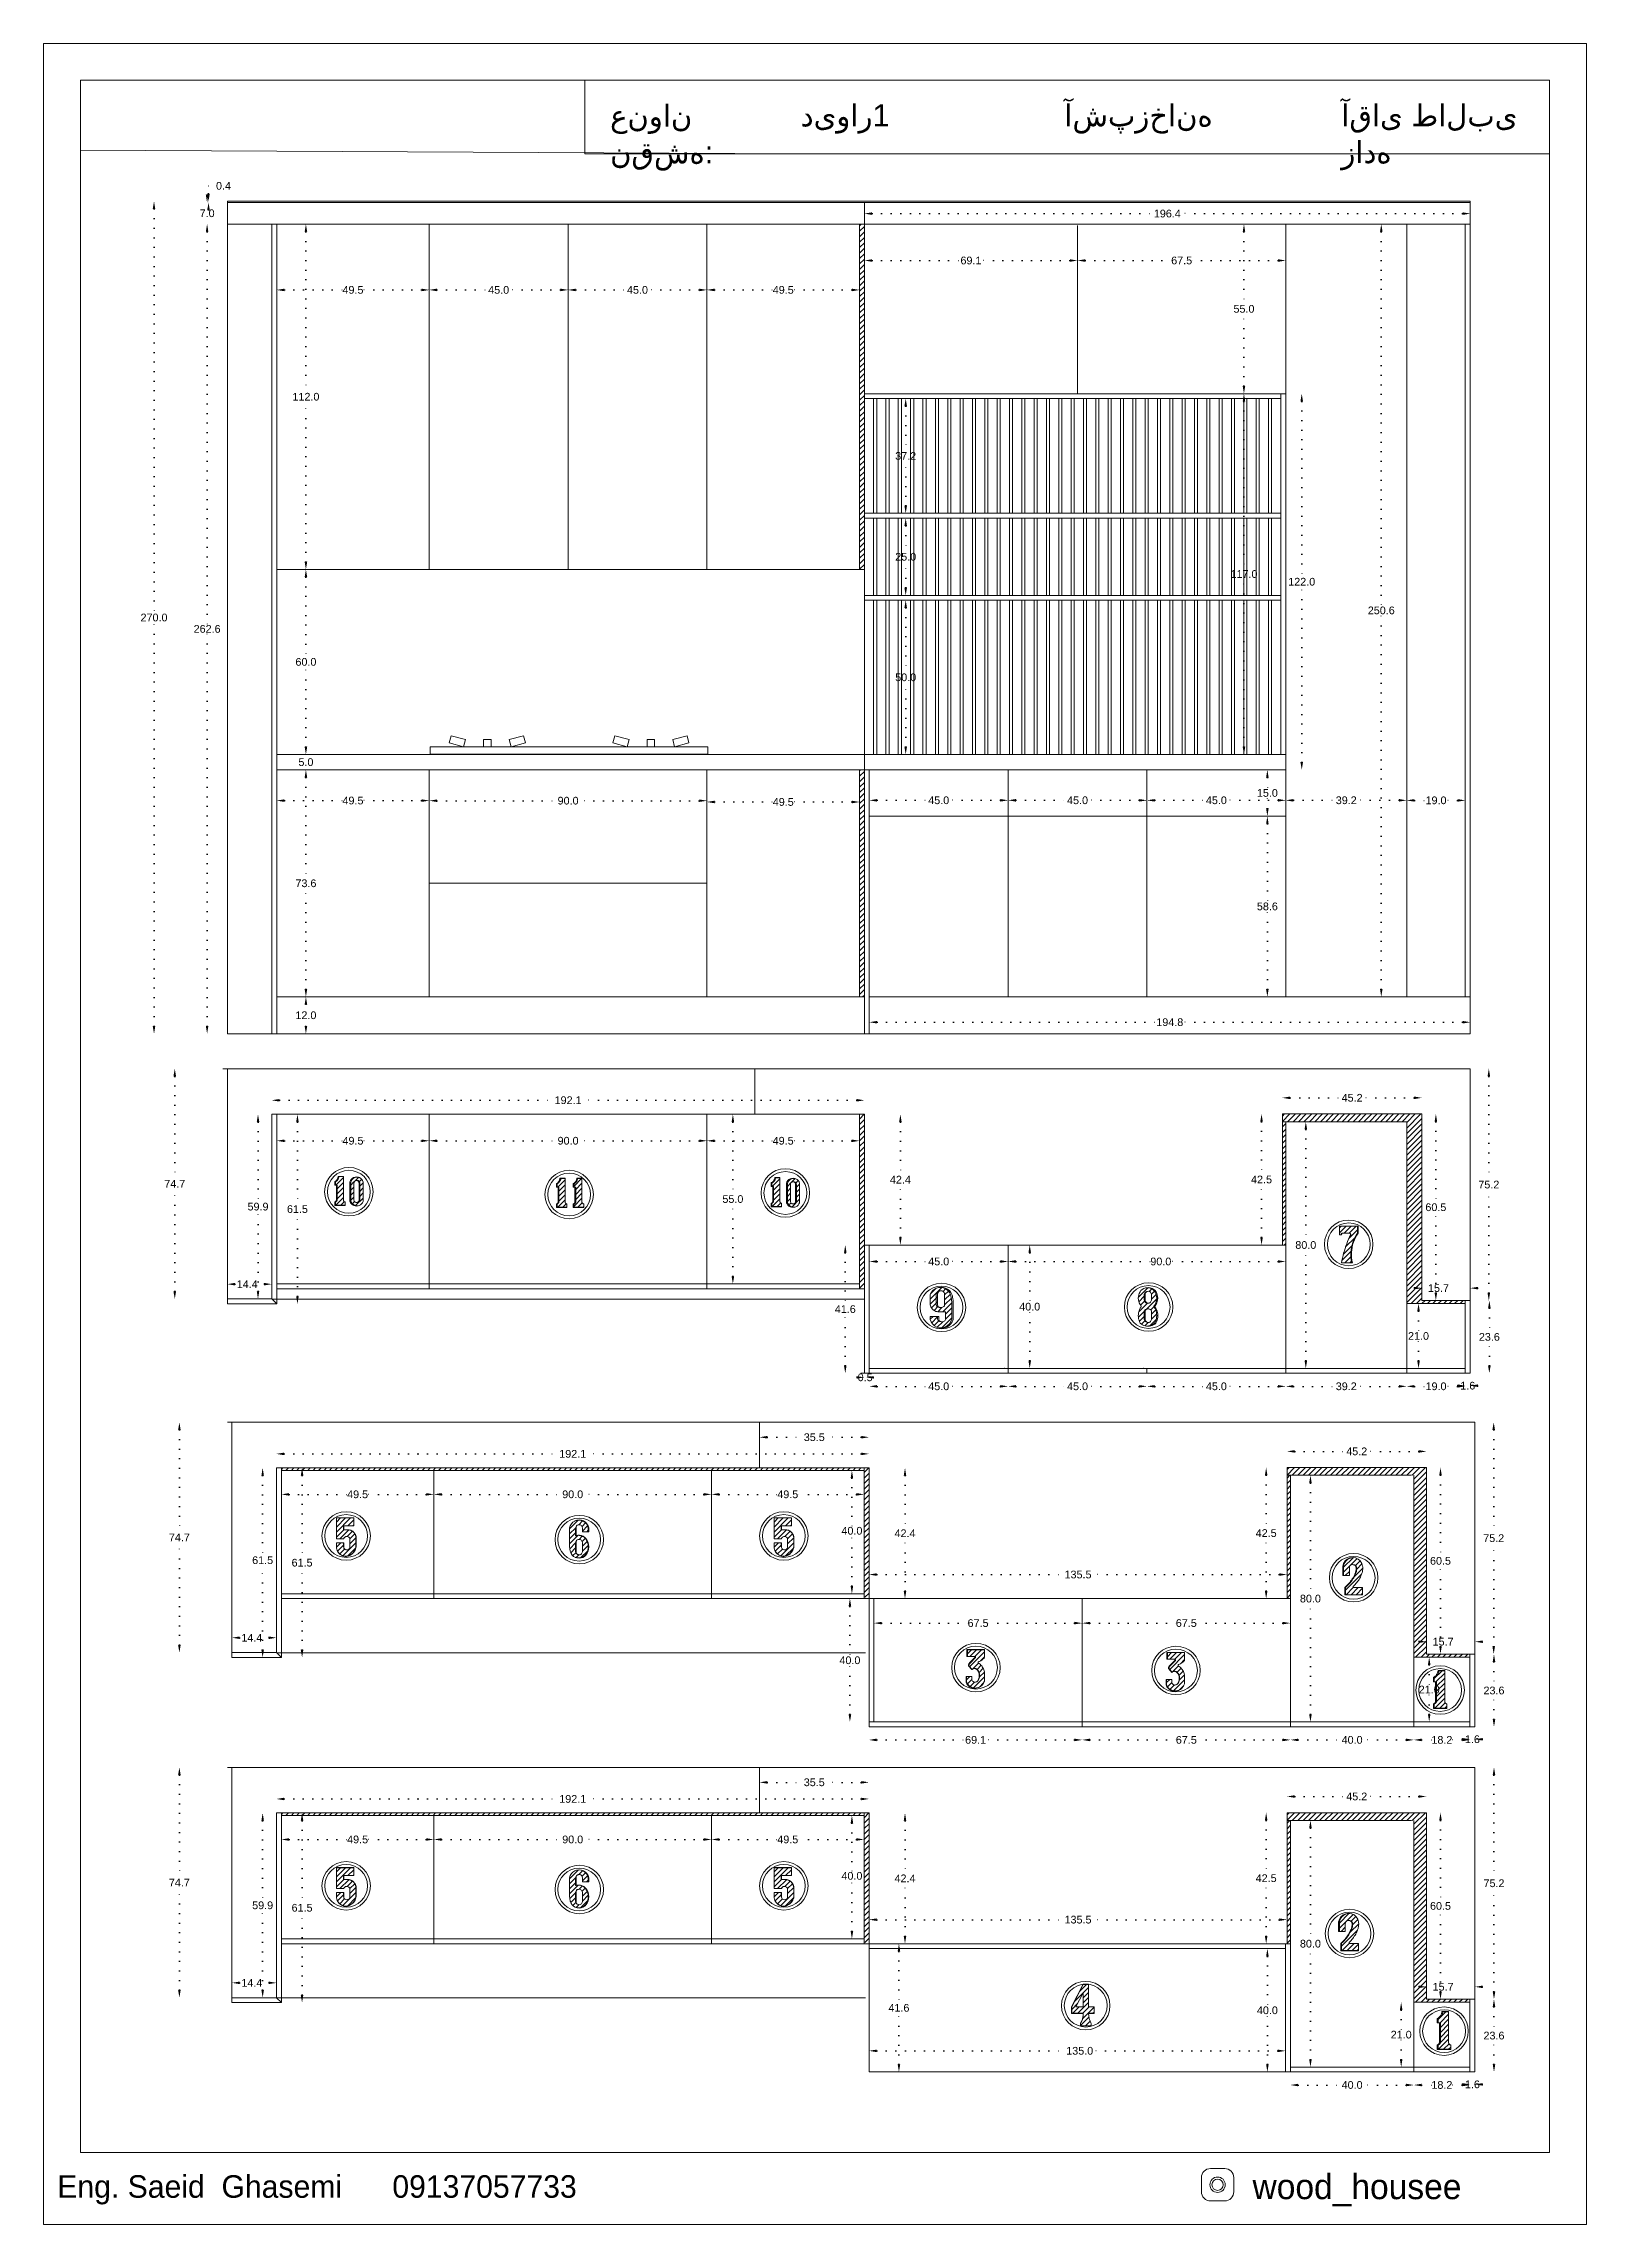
# Model space of a CAD drawing. Header units: inches. Extents: x 104 to 9740, y 936 to 6735.
# Drawn here: x 2817 to 3318, y 1988 to 2696 of the extents above; entities that cross this region are included whole.
import ezdxf

# ---------------------------------------------------------------- set-up
doc = ezdxf.new("R2010")
doc.units = ezdxf.units.IN
doc.header["$MEASUREMENT"] = 0
doc.linetypes.add('ACAD_ISO07W100', pattern=[3, 0, -3])
doc.styles.get("Standard").update_dxf_attribs({"font": 'arial.ttf'})
doc.dimstyles.new('Copy of Standard', dxfattribs={"dimtxt": 2.5, "dimasz": 2.5, "dimexe": 0.18, "dimexo": 0.0625, "dimgap": 0.09, "dimtad": 0, "dimtih": 1, "dimtoh": 1, "dimdec": 1, "dimzin": 0, "dimdsep": 46, "dimtxsty": 'Standard', "dimcen": 0.09, "dimse1": 1, "dimse2": 1, "dimadec": 0, "dimazin": 0, "dimtfac": 1, "dimtdec": 1, "dimtix": 1, "dimtofl": 0, "dimtmove": 0, "dimatfit": 3, "dimfxl": 1, "dimtolj": 1, "dimtzin": 0, "dimarcsym": 0})
pattern_1 = [(45, (1346.6297, 8.6844), (-0.8838835, 0.8838835), [])]
pattern_2 = [(45, (1348.1297, 801.6527), (-0.8838835, 0.8838835), [])]
pattern_3 = [(45, (1348.1297, -105.9893), (-0.8838835, 0.8838835), [])]
pattern_4 = [(45, (1348.1297, 689.729), (-0.8838835, 0.8838835), [])]
pattern_5 = [(45, (1348.1297, -217.913), (-0.8838835, 0.8838835), [])]
pattern_6 = [(45, (2471.3091, 2868.6846), (-0.8148213, 0.8148213), [])]
pattern_7 = [(45, (2329.819, 2869.0962), (-0.8148213, 0.8148213), [])]
pattern_8 = [(45, (2418.152, 2868.5028), (-0.8148213, 0.8148213), [])]

msp = doc.modelspace()

# ---------------------------------------------------------------- texts
at = {"lineweight": 20, "attachment_point": 1}
for s, width, gutter_width, heights, insert, char_height in [('{\\fArial|b0|i0|c178|p34;عنوان نقشه}:', 52.9987, 323.85, [0], (3001.08, 2675.77), 7.1441), ('{\\fArial|b0|i0|c178|p34;دیوار1}', 61.9241, 323.85, [0], (3062.85, 2675.88), 7.1441), ('{\\fArial|b0|i0|c178|p34;آشپزخانه}', 61.9241, 323.85, [0], (3148.34, 2675.88), 7.1441), ('{\\fArial|b0|i0|c178|p34;آقای طالبی زاده}', 61.9241, 323.85, [0], (3238.11, 2675.88), 7.1441), ('{\\fPlantagenet Cherokee|b0|i0|c0|p18;^IEng. Saeid  Ghasemi      09137057733}', 322.7126, 36.09, [0], (2792.65, 2004.23), 7.306), ('{\\fPlantagenet Cherokee|b0|i0|c0|p18;wood_housee}', 1.593, 40.17, [0.251], (3209.31, 2004.6), 8.1327)]:
    msp.add_mtext_dynamic_manual_height_columns(s, width=width, gutter_width=gutter_width, heights=heights, dxfattribs=dict(at, insert=insert, char_height=char_height))

# ---------------------------------------------------------------- blocks, each defined once
blk = doc.blocks.new('*D202')
at = {"color": 0, "linetype": 'ACAD_ISO07W100', "lineweight": -2, "transparency": 16777216}
for p, q in [((3285.92, 2360.61), (3285.92, 2326.87)), ((3285.92, 2290.41), (3285.92, 2324.14))]:
    blk.add_line(p, q, dxfattribs=at)
at = {"color": 0, "transparency": 16777216}
for points in [[(3285.5, 2360.61), (3286.33, 2360.61), (3285.92, 2363.11)], [(3285.5, 2290.41), (3286.33, 2290.41), (3285.92, 2287.91)]]:
    blk.add_solid(points, dxfattribs=at)
at = {"layer": 'Defpoints', "color": 0, "transparency": 16777216}
for p in [(3279.9, 2363.11), (3279.9, 2287.91), (3285.92, 2287.91)]:
    blk.add_point(p, dxfattribs=at)
at = {"color": 0, "lineweight": 20, "transparency": 16777216, "insert": (3285.92, 2325.51), "char_height": 2.5, "attachment_point": 5}
blk.add_mtext('\\A1;75.2', dxfattribs=at)
blk = doc.blocks.new('*D184')
at = {"color": 0, "linetype": 'ACAD_ISO07W100', "lineweight": -2, "transparency": 16777216}
for p, q in [((3261.7, 2291.93), (3259.2, 2291.93)), ((3282.4, 2291.93), (3284.9, 2291.93))]:
    blk.add_line(p, q, dxfattribs=at)
at = {"color": 0, "transparency": 16777216}
for points in [[(3261.7, 2292.35), (3261.7, 2291.51), (3264.2, 2291.93)], [(3282.4, 2292.35), (3282.4, 2291.51), (3279.9, 2291.93)]]:
    blk.add_solid(points, dxfattribs=at)
at = {"layer": 'Defpoints', "color": 0, "transparency": 16777216}
for p in [(3279.9, 2291.93), (3264.2, 2287.91), (3279.9, 2287.91)]:
    blk.add_point(p, dxfattribs=at)
at = {"color": 0, "lineweight": 20, "transparency": 16777216, "insert": (3269.6, 2291.93), "char_height": 2.5, "attachment_point": 5}
blk.add_mtext('\\A1;15.7', dxfattribs=at)
blk = doc.blocks.new('*D203')
at = {"color": 0, "linetype": 'ACAD_ISO07W100', "lineweight": -2, "transparency": 16777216}
for p, q in [((3268.75, 2345.91), (3268.75, 2319.52)), ((3268.75, 2290.41), (3268.75, 2316.79))]:
    blk.add_line(p, q, dxfattribs=at)
at = {"color": 0, "transparency": 16777216}
for points in [[(3268.34, 2345.91), (3269.17, 2345.91), (3268.75, 2348.41)], [(3268.34, 2290.41), (3269.17, 2290.41), (3268.75, 2287.91)]]:
    blk.add_solid(points, dxfattribs=at)
at = {"layer": 'Defpoints', "color": 0, "transparency": 16777216}
for p in [(3264.2, 2348.41), (3264.2, 2287.91), (3268.75, 2287.91)]:
    blk.add_point(p, dxfattribs=at)
at = {"color": 0, "lineweight": 20, "transparency": 16777216, "insert": (3268.75, 2318.16), "char_height": 2.5, "attachment_point": 5}
blk.add_mtext('\\A1;60.5', dxfattribs=at)
blk = doc.blocks.new('*D204')
at = {"color": 0, "linetype": 'ACAD_ISO07W100', "lineweight": -2, "transparency": 16777216}
for p, q in [((3221.5, 2353.65), (3238.22, 2353.65)), ((3261.7, 2353.65), (3244.97, 2353.65))]:
    blk.add_line(p, q, dxfattribs=at)
at = {"color": 0, "transparency": 16777216}
for points in [[(3221.5, 2354.07), (3221.5, 2353.24), (3219, 2353.65)], [(3261.7, 2354.07), (3261.7, 2353.24), (3264.2, 2353.65)]]:
    blk.add_solid(points, dxfattribs=at)
at = {"layer": 'Defpoints', "color": 0, "transparency": 16777216}
for p in [(3219, 2353.65), (3219, 2348.41), (3264.2, 2348.41)]:
    blk.add_point(p, dxfattribs=at)
at = {"color": 0, "lineweight": 20, "transparency": 16777216, "insert": (3241.6, 2353.65), "char_height": 2.5, "attachment_point": 5}
blk.add_mtext('\\A1;45.2', dxfattribs=at)
blk = doc.blocks.new('*D205')
at = {"color": 0, "linetype": 'ACAD_ISO07W100', "lineweight": -2, "transparency": 16777216}
for p, q in [((3212.24, 2345.91), (3212.24, 2328.52)), ((3212.24, 2308.41), (3212.24, 2325.79))]:
    blk.add_line(p, q, dxfattribs=at)
at = {"color": 0, "transparency": 16777216}
for points in [[(3211.83, 2345.91), (3212.66, 2345.91), (3212.24, 2348.41)], [(3211.83, 2308.41), (3212.66, 2308.41), (3212.24, 2305.91)]]:
    blk.add_solid(points, dxfattribs=at)
at = {"layer": 'Defpoints', "color": 0, "transparency": 16777216}
for p in [(3212.24, 2348.41), (3219, 2348.41), (3219, 2305.91)]:
    blk.add_point(p, dxfattribs=at)
at = {"color": 0, "lineweight": 20, "transparency": 16777216, "insert": (3212.24, 2327.16), "char_height": 2.5, "attachment_point": 5}
blk.add_mtext('\\A1;42.5', dxfattribs=at)
blk = doc.blocks.new('*D206')
at = {"color": 0, "linetype": 'ACAD_ISO07W100', "lineweight": -2, "transparency": 16777216}
for p, q in [((3095.17, 2345.81), (3095.17, 2328.45)), ((3095.17, 2308.41), (3095.17, 2325.76))]:
    blk.add_line(p, q, dxfattribs=at)
at = {"color": 0, "transparency": 16777216}
for points in [[(3094.75, 2345.81), (3095.58, 2345.81), (3095.17, 2348.31)], [(3094.75, 2308.41), (3095.58, 2308.41), (3095.17, 2305.91)]]:
    blk.add_solid(points, dxfattribs=at)
at = {"layer": 'Defpoints', "color": 0, "transparency": 16777216}
for p in [(3083.5, 2348.31), (3095.17, 2348.31), (3083.5, 2305.91)]:
    blk.add_point(p, dxfattribs=at)
at = {"color": 0, "lineweight": 20, "transparency": 16777216, "insert": (3095.17, 2327.11), "char_height": 2.5, "attachment_point": 5}
blk.add_mtext('\\A1;42.4', dxfattribs=at)
blk = doc.blocks.new('*D207')
at = {"color": 0, "linetype": 'ACAD_ISO07W100', "lineweight": -2, "transparency": 16777216}
for p, q in [((2893.9, 2352.86), (2983.5, 2352.86)), ((3081, 2352.86), (2991.4, 2352.86))]:
    blk.add_line(p, q, dxfattribs=at)
at = {"color": 0, "transparency": 16777216}
for points in [[(2893.9, 2353.27), (2893.9, 2352.44), (2891.4, 2352.86)], [(3081, 2353.27), (3081, 2352.44), (3083.5, 2352.86)]]:
    blk.add_solid(points, dxfattribs=at)
at = {"layer": 'Defpoints', "color": 0, "transparency": 16777216}
for p in [(2891.4, 2352.86), (2891.4, 2348.31), (3083.5, 2348.31)]:
    blk.add_point(p, dxfattribs=at)
at = {"color": 0, "lineweight": 20, "transparency": 16777216, "insert": (2987.45, 2352.86), "char_height": 2.5, "attachment_point": 5}
blk.add_mtext('\\A1;192.1', dxfattribs=at)
blk = doc.blocks.new('*D208')
at = {"color": 0, "linetype": 'ACAD_ISO07W100', "lineweight": -2, "transparency": 16777216}
for p, q in [((2886.94, 2345.81), (2886.94, 2319.72)), ((2886.94, 2290.91), (2886.94, 2316.99))]:
    blk.add_line(p, q, dxfattribs=at)
at = {"color": 0, "transparency": 16777216}
for points in [[(2886.53, 2345.81), (2887.36, 2345.81), (2886.94, 2348.31)], [(2886.53, 2290.91), (2887.36, 2290.91), (2886.94, 2288.41)]]:
    blk.add_solid(points, dxfattribs=at)
at = {"layer": 'Defpoints', "color": 0, "transparency": 16777216}
for p in [(2886.94, 2348.31), (2891.4, 2348.31), (2891.4, 2288.41)]:
    blk.add_point(p, dxfattribs=at)
at = {"color": 0, "lineweight": 20, "transparency": 16777216, "insert": (2886.94, 2318.36), "char_height": 2.5, "attachment_point": 5}
blk.add_mtext('\\A1;59.9', dxfattribs=at)
blk = doc.blocks.new('*D185')
at = {"color": 0, "linetype": 'ACAD_ISO07W100', "lineweight": -2, "transparency": 16777216}
for p, q in [((2859.95, 2360.61), (2859.95, 2327.1)), ((2859.95, 2290.91), (2859.95, 2324.42))]:
    blk.add_line(p, q, dxfattribs=at)
at = {"color": 0, "transparency": 16777216}
for points in [[(2859.53, 2360.61), (2860.37, 2360.61), (2859.95, 2363.11)], [(2859.53, 2290.91), (2860.37, 2290.91), (2859.95, 2288.41)]]:
    blk.add_solid(points, dxfattribs=at)
at = {"layer": 'Defpoints', "color": 0, "transparency": 16777216}
for p in [(2859.95, 2363.11), (2875.5, 2363.11), (2875.5, 2288.41)]:
    blk.add_point(p, dxfattribs=at)
at = {"color": 0, "lineweight": 20, "transparency": 16777216, "insert": (2859.95, 2325.76), "char_height": 2.5, "attachment_point": 5}
blk.add_mtext('\\A1;74.7', dxfattribs=at)
blk = doc.blocks.new('*D209')
at = {"color": 0, "linetype": 'ACAD_ISO07W100', "lineweight": -2, "transparency": 16777216}
for p, q in [((2879.5, 2293.22), (2880.23, 2293.22)), ((2888.9, 2293.22), (2886.66, 2293.22))]:
    blk.add_line(p, q, dxfattribs=at)
at = {"color": 0, "transparency": 16777216}
for points in [[(2879.5, 2293.64), (2879.5, 2292.8), (2877, 2293.22)], [(2888.9, 2293.64), (2888.9, 2292.8), (2891.4, 2293.22)]]:
    blk.add_solid(points, dxfattribs=at)
at = {"layer": 'Defpoints', "color": 0, "transparency": 16777216}
for p in [(2891.4, 2293.22), (2877, 2288.41), (2891.4, 2288.41)]:
    blk.add_point(p, dxfattribs=at)
at = {"color": 0, "lineweight": 20, "transparency": 16777216, "insert": (2883.45, 2293.22), "char_height": 2.5, "attachment_point": 5}
blk.add_mtext('\\A1;14.4', dxfattribs=at)
blk = doc.blocks.new('*D186')
at = {"color": 0, "linetype": 'ACAD_ISO07W100', "lineweight": -2, "transparency": 16777216}
for p, q in [((2895.5, 2339.72), (2914.33, 2339.72)), ((2939.95, 2339.72), (2921.12, 2339.72))]:
    blk.add_line(p, q, dxfattribs=at)
at = {"color": 0, "transparency": 16777216}
for points in [[(2895.5, 2340.14), (2895.5, 2339.3), (2893, 2339.72)], [(2939.95, 2340.14), (2939.95, 2339.3), (2942.45, 2339.72)]]:
    blk.add_solid(points, dxfattribs=at)
at = {"layer": 'Defpoints', "color": 0, "transparency": 16777216}
for p in [(2893, 2348.31), (2942.45, 2348.31), (2893, 2339.72)]:
    blk.add_point(p, dxfattribs=at)
at = {"color": 0, "lineweight": 20, "transparency": 16777216, "insert": (2917.72, 2339.72), "char_height": 2.5, "attachment_point": 5}
blk.add_mtext('\\A1;49.5', dxfattribs=at)
blk = doc.blocks.new('*D187')
at = {"color": 0, "linetype": 'ACAD_ISO07W100', "lineweight": -2, "transparency": 16777216}
for p, q in [((2944.95, 2339.72), (2984.12, 2339.72)), ((3029.95, 2339.72), (2990.78, 2339.72))]:
    blk.add_line(p, q, dxfattribs=at)
at = {"color": 0, "transparency": 16777216}
for points in [[(2944.95, 2340.14), (2944.95, 2339.3), (2942.45, 2339.72)], [(3029.95, 2340.14), (3029.95, 2339.3), (3032.45, 2339.72)]]:
    blk.add_solid(points, dxfattribs=at)
at = {"layer": 'Defpoints', "color": 0, "transparency": 16777216}
for p in [(2942.45, 2348.31), (3032.45, 2348.31), (2942.45, 2339.72)]:
    blk.add_point(p, dxfattribs=at)
at = {"color": 0, "lineweight": 20, "transparency": 16777216, "insert": (2987.45, 2339.72), "char_height": 2.5, "attachment_point": 5}
blk.add_mtext('\\A1;90.0', dxfattribs=at)
blk = doc.blocks.new('*D188')
at = {"color": 0, "linetype": 'ACAD_ISO07W100', "lineweight": -2, "transparency": 16777216}
for p, q in [((3034.95, 2339.72), (3053.78, 2339.72)), ((3079.4, 2339.72), (3060.57, 2339.72))]:
    blk.add_line(p, q, dxfattribs=at)
at = {"color": 0, "transparency": 16777216}
for points in [[(3034.95, 2340.14), (3034.95, 2339.3), (3032.45, 2339.72)], [(3079.4, 2340.14), (3079.4, 2339.3), (3081.9, 2339.72)]]:
    blk.add_solid(points, dxfattribs=at)
at = {"layer": 'Defpoints', "color": 0, "transparency": 16777216}
for p in [(3032.45, 2348.31), (3081.9, 2348.31), (3081.9, 2339.72)]:
    blk.add_point(p, dxfattribs=at)
at = {"color": 0, "lineweight": 20, "transparency": 16777216, "insert": (3057.17, 2339.72), "char_height": 2.5, "attachment_point": 5}
blk.add_mtext('\\A1;49.5', dxfattribs=at)
blk = doc.blocks.new('*D183')
at = {"color": 0, "linetype": 'ACAD_ISO07W100', "lineweight": -2, "transparency": 16777216}
for p, q in [((3132.6, 2300.57), (3176.25, 2300.57)), ((3217.6, 2300.57), (3182.92, 2300.57))]:
    blk.add_line(p, q, dxfattribs=at)
at = {"color": 0, "transparency": 16777216}
for points in [[(3132.6, 2300.99), (3132.6, 2300.15), (3130.1, 2300.57)], [(3217.6, 2300.99), (3217.6, 2300.15), (3220.1, 2300.57)]]:
    blk.add_solid(points, dxfattribs=at)
at = {"layer": 'Defpoints', "color": 0, "transparency": 16777216}
for p in [(3220.1, 2300.57), (3130.1, 2265.91), (3220.1, 2265.91)]:
    blk.add_point(p, dxfattribs=at)
at = {"color": 0, "lineweight": 20, "transparency": 16777216, "insert": (3179.59, 2300.57), "char_height": 2.5, "attachment_point": 5}
blk.add_mtext('\\A1;90.0', dxfattribs=at)
blk = doc.blocks.new('*D192')
at = {"color": 0, "linetype": 'ACAD_ISO07W100', "lineweight": -2, "transparency": 16777216}
for p, q in [((3081, 2262.99), (3078.5, 2262.99)), ((3086.5, 2262.99), (3089, 2262.99))]:
    blk.add_line(p, q, dxfattribs=at)
at = {"color": 0, "transparency": 16777216}
for points in [[(3081, 2263.4), (3081, 2262.57), (3083.5, 2262.99)], [(3086.5, 2263.4), (3086.5, 2262.57), (3084, 2262.99)]]:
    blk.add_solid(points, dxfattribs=at)
at = {"layer": 'Defpoints', "color": 0, "transparency": 16777216}
for p in [(3083.5, 2264.31), (3084, 2265.91), (3083.5, 2262.99)]:
    blk.add_point(p, dxfattribs=at)
at = {"color": 0, "lineweight": 20, "transparency": 16777216, "insert": (3083.75, 2262.99), "char_height": 2.5, "attachment_point": 5}
blk.add_mtext('\\A1;0.5', dxfattribs=at)
blk = doc.blocks.new('*D193')
at = {"color": 0, "linetype": 'ACAD_ISO07W100', "lineweight": -2, "transparency": 16777216}
for p, q in [((3087.6, 2300.57), (3104.22, 2300.57)), ((3127.6, 2300.57), (3110.98, 2300.57))]:
    blk.add_line(p, q, dxfattribs=at)
at = {"color": 0, "transparency": 16777216}
for points in [[(3087.6, 2300.99), (3087.6, 2300.15), (3085.1, 2300.57)], [(3127.6, 2300.99), (3127.6, 2300.15), (3130.1, 2300.57)]]:
    blk.add_solid(points, dxfattribs=at)
at = {"layer": 'Defpoints', "color": 0, "transparency": 16777216}
for p in [(3085.1, 2305.91), (3130.1, 2305.91), (3085.1, 2300.57)]:
    blk.add_point(p, dxfattribs=at)
at = {"color": 0, "lineweight": 20, "transparency": 16777216, "insert": (3107.6, 2300.57), "char_height": 2.5, "attachment_point": 5}
blk.add_mtext('\\A1;45.0', dxfattribs=at)
blk = doc.blocks.new('*D194')
at = {"color": 0, "linetype": 'ACAD_ISO07W100', "lineweight": -2, "transparency": 16777216}
for p, q in [((3087.6, 2260.08), (3104.22, 2260.08)), ((3127.6, 2260.08), (3110.98, 2260.08))]:
    blk.add_line(p, q, dxfattribs=at)
at = {"color": 0, "transparency": 16777216}
for points in [[(3087.6, 2260.5), (3087.6, 2259.67), (3085.1, 2260.08)], [(3127.6, 2260.5), (3127.6, 2259.67), (3130.1, 2260.08)]]:
    blk.add_solid(points, dxfattribs=at)
at = {"layer": 'Defpoints', "color": 0, "transparency": 16777216}
for p in [(3085.1, 2264.31), (3130.1, 2265.91), (3130.1, 2260.08)]:
    blk.add_point(p, dxfattribs=at)
at = {"color": 0, "lineweight": 20, "transparency": 16777216, "insert": (3107.6, 2260.08), "char_height": 2.5, "attachment_point": 5}
blk.add_mtext('\\A1;45.0', dxfattribs=at)
blk = doc.blocks.new('*D189')
at = {"color": 0, "linetype": 'ACAD_ISO07W100', "lineweight": -2, "transparency": 16777216}
for p, q in [((3132.6, 2260.08), (3149.22, 2260.08)), ((3172.6, 2260.08), (3155.98, 2260.08))]:
    blk.add_line(p, q, dxfattribs=at)
at = {"color": 0, "transparency": 16777216}
for points in [[(3132.6, 2260.5), (3132.6, 2259.67), (3130.1, 2260.08)], [(3172.6, 2260.5), (3172.6, 2259.67), (3175.1, 2260.08)]]:
    blk.add_solid(points, dxfattribs=at)
at = {"layer": 'Defpoints', "color": 0, "transparency": 16777216}
for p in [(3130.1, 2265.91), (3175.1, 2264.31), (3175.1, 2260.08)]:
    blk.add_point(p, dxfattribs=at)
at = {"color": 0, "lineweight": 20, "transparency": 16777216, "insert": (3152.6, 2260.08), "char_height": 2.5, "attachment_point": 5}
blk.add_mtext('\\A1;45.0', dxfattribs=at)
blk = doc.blocks.new('*D190')
at = {"color": 0, "linetype": 'ACAD_ISO07W100', "lineweight": -2, "transparency": 16777216}
for p, q in [((3177.6, 2260.08), (3194.22, 2260.08)), ((3217.6, 2260.08), (3200.98, 2260.08))]:
    blk.add_line(p, q, dxfattribs=at)
at = {"color": 0, "transparency": 16777216}
for points in [[(3177.6, 2260.5), (3177.6, 2259.67), (3175.1, 2260.08)], [(3217.6, 2260.5), (3217.6, 2259.67), (3220.1, 2260.08)]]:
    blk.add_solid(points, dxfattribs=at)
at = {"layer": 'Defpoints', "color": 0, "transparency": 16777216}
for p in [(3175.1, 2264.31), (3220.1, 2264.31), (3175.1, 2260.08)]:
    blk.add_point(p, dxfattribs=at)
at = {"color": 0, "lineweight": 20, "transparency": 16777216, "insert": (3197.6, 2260.08), "char_height": 2.5, "attachment_point": 5}
blk.add_mtext('\\A1;45.0', dxfattribs=at)
blk = doc.blocks.new('*D181')
at = {"color": 0, "linetype": 'ACAD_ISO07W100', "lineweight": -2, "transparency": 16777216}
for p, q in [((3137.09, 2303.41), (3137.09, 2287.27)), ((3137.09, 2268.41), (3137.09, 2284.54))]:
    blk.add_line(p, q, dxfattribs=at)
at = {"color": 0, "transparency": 16777216}
for points in [[(3136.68, 2303.41), (3137.51, 2303.41), (3137.09, 2305.91)], [(3136.68, 2268.41), (3137.51, 2268.41), (3137.09, 2265.91)]]:
    blk.add_solid(points, dxfattribs=at)
at = {"layer": 'Defpoints', "color": 0, "transparency": 16777216}
for p in [(3130.1, 2305.91), (3130.1, 2265.91), (3137.09, 2265.91)]:
    blk.add_point(p, dxfattribs=at)
at = {"color": 0, "lineweight": 20, "transparency": 16777216, "insert": (3137.09, 2285.91), "char_height": 2.5, "attachment_point": 5}
blk.add_mtext('\\A1;40.0', dxfattribs=at)
blk = doc.blocks.new('*D182')
at = {"color": 0, "linetype": 'ACAD_ISO07W100', "lineweight": -2, "transparency": 16777216}
for p, q in [((3040.87, 2345.81), (3040.87, 2322.17)), ((3040.87, 2295.81), (3040.87, 2319.44))]:
    blk.add_line(p, q, dxfattribs=at)
at = {"color": 0, "transparency": 16777216}
for points in [[(3040.45, 2345.81), (3041.29, 2345.81), (3040.87, 2348.31)], [(3040.45, 2295.81), (3041.29, 2295.81), (3040.87, 2293.31)]]:
    blk.add_solid(points, dxfattribs=at)
at = {"layer": 'Defpoints', "color": 0, "transparency": 16777216}
for p in [(3031.95, 2348.31), (3031.95, 2293.31), (3040.87, 2293.31)]:
    blk.add_point(p, dxfattribs=at)
at = {"color": 0, "lineweight": 20, "transparency": 16777216, "insert": (3040.87, 2320.81), "char_height": 2.5, "attachment_point": 5}
blk.add_mtext('\\A1;55.0', dxfattribs=at)
blk = doc.blocks.new('*D191')
at = {"color": 0, "linetype": 'ACAD_ISO07W100', "lineweight": -2, "transparency": 16777216}
for p, q in [((3226.59, 2343.41), (3226.59, 2307.27)), ((3226.59, 2268.41), (3226.59, 2304.54))]:
    blk.add_line(p, q, dxfattribs=at)
at = {"color": 0, "transparency": 16777216}
for points in [[(3226.18, 2343.41), (3227.01, 2343.41), (3226.59, 2345.91)], [(3226.18, 2268.41), (3227.01, 2268.41), (3226.59, 2265.91)]]:
    blk.add_solid(points, dxfattribs=at)
at = {"layer": 'Defpoints', "color": 0, "transparency": 16777216}
for p in [(3219, 2345.91), (3219, 2265.91), (3226.59, 2265.91)]:
    blk.add_point(p, dxfattribs=at)
at = {"color": 0, "lineweight": 20, "transparency": 16777216, "insert": (3226.59, 2305.91), "char_height": 2.5, "attachment_point": 5}
blk.add_mtext('\\A1;80.0', dxfattribs=at)
blk = doc.blocks.new('*D195')
at = {"color": 0, "linetype": 'ACAD_ISO07W100', "lineweight": -2, "transparency": 16777216}
for p, q in [((3222.6, 2260.08), (3236.38, 2260.08)), ((3256.8, 2260.08), (3243.02, 2260.08))]:
    blk.add_line(p, q, dxfattribs=at)
at = {"color": 0, "transparency": 16777216}
for points in [[(3222.6, 2260.5), (3222.6, 2259.67), (3220.1, 2260.08)], [(3256.8, 2260.5), (3256.8, 2259.67), (3259.3, 2260.08)]]:
    blk.add_solid(points, dxfattribs=at)
at = {"layer": 'Defpoints', "color": 0, "transparency": 16777216}
for p in [(3220.1, 2264.31), (3259.3, 2264.31), (3259.3, 2260.08)]:
    blk.add_point(p, dxfattribs=at)
at = {"color": 0, "lineweight": 20, "transparency": 16777216, "insert": (3239.7, 2260.08), "char_height": 2.5, "attachment_point": 5}
blk.add_mtext('\\A1;39.2', dxfattribs=at)
blk = doc.blocks.new('*D196')
at = {"color": 0, "linetype": 'ACAD_ISO07W100', "lineweight": -2, "transparency": 16777216}
for p, q in [((3261.8, 2260.08), (3265.58, 2260.08)), ((3275.8, 2260.08), (3272.01, 2260.08))]:
    blk.add_line(p, q, dxfattribs=at)
at = {"color": 0, "transparency": 16777216}
for points in [[(3261.8, 2260.5), (3261.8, 2259.67), (3259.3, 2260.08)], [(3275.8, 2260.5), (3275.8, 2259.67), (3278.3, 2260.08)]]:
    blk.add_solid(points, dxfattribs=at)
at = {"layer": 'Defpoints', "color": 0, "transparency": 16777216}
for p in [(3259.3, 2264.31), (3278.3, 2264.31), (3278.3, 2260.08)]:
    blk.add_point(p, dxfattribs=at)
at = {"color": 0, "lineweight": 20, "transparency": 16777216, "insert": (3268.8, 2260.08), "char_height": 2.5, "attachment_point": 5}
blk.add_mtext('\\A1;19.0', dxfattribs=at)
blk = doc.blocks.new('*D197')
at = {"color": 0, "linetype": 'ACAD_ISO07W100', "lineweight": -2, "transparency": 16777216}
for p, q in [((3275.8, 2260.29), (3273.3, 2260.29)), ((3282.4, 2260.29), (3284.9, 2260.29))]:
    blk.add_line(p, q, dxfattribs=at)
at = {"color": 0, "transparency": 16777216}
for points in [[(3275.8, 2260.71), (3275.8, 2259.87), (3278.3, 2260.29)], [(3282.4, 2260.71), (3282.4, 2259.87), (3279.9, 2260.29)]]:
    blk.add_solid(points, dxfattribs=at)
at = {"layer": 'Defpoints', "color": 0, "transparency": 16777216}
for p in [(3278.3, 2264.31), (3279.9, 2264.31), (3279.9, 2260.29)]:
    blk.add_point(p, dxfattribs=at)
at = {"color": 0, "lineweight": 20, "transparency": 16777216, "insert": (3279.1, 2260.29), "char_height": 2.5, "attachment_point": 5}
blk.add_mtext('\\A1;1.6', dxfattribs=at)
blk = doc.blocks.new('*D198')
at = {"color": 0, "linetype": 'ACAD_ISO07W100', "lineweight": -2, "transparency": 16777216}
for p, q in [((3286.09, 2285.41), (3286.09, 2277.47)), ((3286.09, 2266.81), (3286.09, 2274.74))]:
    blk.add_line(p, q, dxfattribs=at)
at = {"color": 0, "transparency": 16777216}
for points in [[(3285.67, 2285.41), (3286.51, 2285.41), (3286.09, 2287.91)], [(3285.67, 2266.81), (3286.51, 2266.81), (3286.09, 2264.31)]]:
    blk.add_solid(points, dxfattribs=at)
at = {"layer": 'Defpoints', "color": 0, "transparency": 16777216}
for p in [(3279.9, 2287.91), (3279.9, 2264.31), (3286.09, 2264.31)]:
    blk.add_point(p, dxfattribs=at)
at = {"color": 0, "lineweight": 20, "transparency": 16777216, "insert": (3286.09, 2276.11), "char_height": 2.5, "attachment_point": 5}
blk.add_mtext('\\A1;23.6', dxfattribs=at)
blk = doc.blocks.new('*D199')
at = {"color": 0, "linetype": 'ACAD_ISO07W100', "lineweight": -2, "transparency": 16777216}
for p, q in [((3263.13, 2284.41), (3263.13, 2277.77)), ((3263.13, 2268.41), (3263.13, 2275.04))]:
    blk.add_line(p, q, dxfattribs=at)
at = {"color": 0, "transparency": 16777216}
for points in [[(3262.71, 2284.41), (3263.55, 2284.41), (3263.13, 2286.91)], [(3262.71, 2268.41), (3263.55, 2268.41), (3263.13, 2265.91)]]:
    blk.add_solid(points, dxfattribs=at)
at = {"layer": 'Defpoints', "color": 0, "transparency": 16777216}
for p in [(3259.3, 2286.91), (3259.3, 2265.91), (3263.13, 2265.91)]:
    blk.add_point(p, dxfattribs=at)
at = {"color": 0, "lineweight": 20, "transparency": 16777216, "insert": (3263.13, 2276.41), "char_height": 2.5, "attachment_point": 5}
blk.add_mtext('\\A1;21.0', dxfattribs=at)
blk = doc.blocks.new('*D200')
at = {"color": 0, "linetype": 'ACAD_ISO07W100', "lineweight": -2, "transparency": 16777216}
for p, q in [((2899.72, 2345.81), (2899.72, 2318.92)), ((2899.72, 2289.31), (2899.72, 2316.19))]:
    blk.add_line(p, q, dxfattribs=at)
at = {"color": 0, "transparency": 16777216}
for points in [[(2899.3, 2345.81), (2900.14, 2345.81), (2899.72, 2348.31)], [(2899.3, 2289.31), (2900.14, 2289.31), (2899.72, 2286.81)]]:
    blk.add_solid(points, dxfattribs=at)
at = {"layer": 'Defpoints', "color": 0, "transparency": 16777216}
for p in [(2893, 2348.31), (2899.72, 2348.31), (2893, 2286.81)]:
    blk.add_point(p, dxfattribs=at)
at = {"color": 0, "lineweight": 20, "transparency": 16777216, "insert": (2899.72, 2317.56), "char_height": 2.5, "attachment_point": 5}
blk.add_mtext('\\A1;61.5', dxfattribs=at)
blk = doc.blocks.new('*D201')
at = {"color": 0, "linetype": 'ACAD_ISO07W100', "lineweight": -2, "transparency": 16777216}
for p, q in [((3077.31, 2303.41), (3077.31, 2286.47)), ((3077.31, 2266.81), (3077.31, 2283.74))]:
    blk.add_line(p, q, dxfattribs=at)
at = {"color": 0, "transparency": 16777216}
for points in [[(3076.89, 2303.41), (3077.73, 2303.41), (3077.31, 2305.91)], [(3076.89, 2266.81), (3077.73, 2266.81), (3077.31, 2264.31)]]:
    blk.add_solid(points, dxfattribs=at)
at = {"layer": 'Defpoints', "color": 0, "transparency": 16777216}
for p in [(3083.5, 2305.91), (3077.31, 2264.31), (3082.4, 2264.31)]:
    blk.add_point(p, dxfattribs=at)
at = {"color": 0, "lineweight": 20, "transparency": 16777216, "insert": (3077.31, 2285.11), "char_height": 2.5, "attachment_point": 5}
blk.add_mtext('\\A1;41.6', dxfattribs=at)
blk = doc.blocks.new('*D218')
at = {"color": 0, "linetype": 'ACAD_ISO07W100', "lineweight": -2, "transparency": 16777216}
for p, q in [((3287.5, 2245.93), (3287.5, 2212.2)), ((3287.5, 2175.73), (3287.5, 2209.47))]:
    blk.add_line(p, q, dxfattribs=at)
at = {"color": 0, "transparency": 16777216}
for points in [[(3287.08, 2245.93), (3287.91, 2245.93), (3287.5, 2248.43)], [(3287.08, 2175.73), (3287.91, 2175.73), (3287.5, 2173.23)]]:
    blk.add_solid(points, dxfattribs=at)
at = {"layer": 'Defpoints', "color": 0, "transparency": 16777216}
for p in [(3281.4, 2248.43), (3281.4, 2173.23), (3287.5, 2173.23)]:
    blk.add_point(p, dxfattribs=at)
at = {"color": 0, "lineweight": 20, "transparency": 16777216, "insert": (3287.5, 2210.83), "char_height": 2.5, "attachment_point": 5}
blk.add_mtext('\\A1;75.2', dxfattribs=at)
blk = doc.blocks.new('*D210')
at = {"color": 0, "linetype": 'ACAD_ISO07W100', "lineweight": -2, "transparency": 16777216}
for p, q in [((3263.2, 2177.26), (3260.7, 2177.26)), ((3283.9, 2177.26), (3286.4, 2177.26))]:
    blk.add_line(p, q, dxfattribs=at)
at = {"color": 0, "transparency": 16777216}
for points in [[(3263.2, 2177.67), (3263.2, 2176.84), (3265.7, 2177.26)], [(3283.9, 2177.67), (3283.9, 2176.84), (3281.4, 2177.26)]]:
    blk.add_solid(points, dxfattribs=at)
at = {"layer": 'Defpoints', "color": 0, "transparency": 16777216}
for p in [(3265.7, 2173.23), (3281.4, 2177.26), (3281.4, 2173.23)]:
    blk.add_point(p, dxfattribs=at)
at = {"color": 0, "lineweight": 20, "transparency": 16777216, "insert": (3271.1, 2177.26), "char_height": 2.5, "attachment_point": 5}
blk.add_mtext('\\A1;15.7', dxfattribs=at)
blk = doc.blocks.new('*D219')
at = {"color": 0, "linetype": 'ACAD_ISO07W100', "lineweight": -2, "transparency": 16777216}
for p, q in [((3270.25, 2231.23), (3270.25, 2204.85)), ((3270.25, 2175.73), (3270.25, 2202.12))]:
    blk.add_line(p, q, dxfattribs=at)
at = {"color": 0, "transparency": 16777216}
for points in [[(3269.84, 2231.23), (3270.67, 2231.23), (3270.25, 2233.73)], [(3269.84, 2175.73), (3270.67, 2175.73), (3270.25, 2173.23)]]:
    blk.add_solid(points, dxfattribs=at)
at = {"layer": 'Defpoints', "color": 0, "transparency": 16777216}
for p in [(3265.7, 2233.73), (3265.7, 2173.23), (3270.25, 2173.23)]:
    blk.add_point(p, dxfattribs=at)
at = {"color": 0, "lineweight": 20, "transparency": 16777216, "insert": (3270.25, 2203.48), "char_height": 2.5, "attachment_point": 5}
blk.add_mtext('\\A1;60.5', dxfattribs=at)
blk = doc.blocks.new('*D220')
at = {"color": 0, "linetype": 'ACAD_ISO07W100', "lineweight": -2, "transparency": 16777216}
for p, q in [((3223, 2238.98), (3239.72, 2238.98)), ((3263.2, 2238.98), (3246.47, 2238.98))]:
    blk.add_line(p, q, dxfattribs=at)
at = {"color": 0, "transparency": 16777216}
for points in [[(3223, 2239.4), (3223, 2238.56), (3220.5, 2238.98)], [(3263.2, 2239.4), (3263.2, 2238.56), (3265.7, 2238.98)]]:
    blk.add_solid(points, dxfattribs=at)
at = {"layer": 'Defpoints', "color": 0, "transparency": 16777216}
for p in [(3220.5, 2238.98), (3220.5, 2233.73), (3265.7, 2233.73)]:
    blk.add_point(p, dxfattribs=at)
at = {"color": 0, "lineweight": 20, "transparency": 16777216, "insert": (3243.1, 2238.98), "char_height": 2.5, "attachment_point": 5}
blk.add_mtext('\\A1;45.2', dxfattribs=at)
blk = doc.blocks.new('*D221')
at = {"color": 0, "linetype": 'ACAD_ISO07W100', "lineweight": -2, "transparency": 16777216}
for p, q in [((3213.74, 2231.23), (3213.74, 2213.85)), ((3213.74, 2193.73), (3213.74, 2211.12))]:
    blk.add_line(p, q, dxfattribs=at)
at = {"color": 0, "transparency": 16777216}
for points in [[(3213.33, 2231.23), (3214.16, 2231.23), (3213.74, 2233.73)], [(3213.33, 2193.73), (3214.16, 2193.73), (3213.74, 2191.23)]]:
    blk.add_solid(points, dxfattribs=at)
at = {"layer": 'Defpoints', "color": 0, "transparency": 16777216}
for p in [(3213.74, 2233.73), (3220.5, 2233.73), (3220.5, 2191.23)]:
    blk.add_point(p, dxfattribs=at)
at = {"color": 0, "lineweight": 20, "transparency": 16777216, "insert": (3213.74, 2212.48), "char_height": 2.5, "attachment_point": 5}
blk.add_mtext('\\A1;42.5', dxfattribs=at)
blk = doc.blocks.new('*D222')
at = {"color": 0, "linetype": 'ACAD_ISO07W100', "lineweight": -2, "transparency": 16777216}
for p, q in [((3096.67, 2231.13), (3096.67, 2213.78)), ((3096.67, 2193.73), (3096.67, 2211.09))]:
    blk.add_line(p, q, dxfattribs=at)
at = {"color": 0, "transparency": 16777216}
for points in [[(3096.25, 2231.13), (3097.08, 2231.13), (3096.67, 2233.63)], [(3096.25, 2193.73), (3097.08, 2193.73), (3096.67, 2191.23)]]:
    blk.add_solid(points, dxfattribs=at)
at = {"layer": 'Defpoints', "color": 0, "transparency": 16777216}
for p in [(3085, 2233.63), (3096.67, 2233.63), (3085, 2191.23)]:
    blk.add_point(p, dxfattribs=at)
at = {"color": 0, "lineweight": 20, "transparency": 16777216, "insert": (3096.67, 2212.43), "char_height": 2.5, "attachment_point": 5}
blk.add_mtext('\\A1;42.4', dxfattribs=at)
blk = doc.blocks.new('*D223')
at = {"color": 0, "linetype": 'ACAD_ISO07W100', "lineweight": -2, "transparency": 16777216}
for p, q in [((3052, 2243.57), (3063.9, 2243.57)), ((3082.5, 2243.57), (3070.59, 2243.57))]:
    blk.add_line(p, q, dxfattribs=at)
at = {"color": 0, "transparency": 16777216}
for points in [[(3052, 2243.99), (3052, 2243.16), (3049.5, 2243.57)], [(3082.5, 2243.99), (3082.5, 2243.16), (3085, 2243.57)]]:
    blk.add_solid(points, dxfattribs=at)
at = {"layer": 'Defpoints', "color": 0, "transparency": 16777216}
for p in [(3085, 2243.57), (3049.5, 2233.63), (3085, 2233.63)]:
    blk.add_point(p, dxfattribs=at)
at = {"color": 0, "lineweight": 20, "transparency": 16777216, "insert": (3067.25, 2243.57), "char_height": 2.5, "attachment_point": 5}
blk.add_mtext('\\A1;35.5', dxfattribs=at)
blk = doc.blocks.new('*D224')
at = {"color": 0, "linetype": 'ACAD_ISO07W100', "lineweight": -2, "transparency": 16777216}
for p, q in [((2895.4, 2238.18), (2985, 2238.18)), ((3082.5, 2238.18), (2992.9, 2238.18))]:
    blk.add_line(p, q, dxfattribs=at)
at = {"color": 0, "transparency": 16777216}
for points in [[(2895.4, 2238.6), (2895.4, 2237.76), (2892.9, 2238.18)], [(3082.5, 2238.6), (3082.5, 2237.76), (3085, 2238.18)]]:
    blk.add_solid(points, dxfattribs=at)
at = {"layer": 'Defpoints', "color": 0, "transparency": 16777216}
for p in [(2892.9, 2238.18), (2892.9, 2233.63), (3085, 2233.63)]:
    blk.add_point(p, dxfattribs=at)
at = {"color": 0, "lineweight": 20, "transparency": 16777216, "insert": (2988.95, 2238.18), "char_height": 2.5, "attachment_point": 5}
blk.add_mtext('\\A1;192.1', dxfattribs=at)
blk = doc.blocks.new('*D225')
at = {"color": 0, "linetype": 'ACAD_ISO07W100', "lineweight": -2, "transparency": 16777216}
for p, q in [((2888.44, 2231.13), (2888.44, 2205.05)), ((2888.44, 2174.63), (2888.44, 2202.32))]:
    blk.add_line(p, q, dxfattribs=at)
at = {"color": 0, "transparency": 16777216}
for points in [[(2888.03, 2231.13), (2888.86, 2231.13), (2888.44, 2233.63)], [(2888.03, 2174.63), (2888.86, 2174.63), (2888.44, 2172.13)]]:
    blk.add_solid(points, dxfattribs=at)
at = {"layer": 'Defpoints', "color": 0, "transparency": 16777216}
for p in [(2888.44, 2233.63), (2892.9, 2233.63), (2892.9, 2172.13)]:
    blk.add_point(p, dxfattribs=at)
at = {"color": 0, "lineweight": 20, "transparency": 16777216, "insert": (2888.44, 2203.68), "char_height": 2.5, "attachment_point": 5}
blk.add_mtext('\\A1;61.5', dxfattribs=at)
blk = doc.blocks.new('*D211')
at = {"color": 0, "linetype": 'ACAD_ISO07W100', "lineweight": -2, "transparency": 16777216}
for p, q in [((2861.45, 2245.93), (2861.45, 2212.42)), ((2861.45, 2176.23), (2861.45, 2209.74))]:
    blk.add_line(p, q, dxfattribs=at)
at = {"color": 0, "transparency": 16777216}
for points in [[(2861.03, 2245.93), (2861.87, 2245.93), (2861.45, 2248.43)], [(2861.03, 2176.23), (2861.87, 2176.23), (2861.45, 2173.73)]]:
    blk.add_solid(points, dxfattribs=at)
at = {"layer": 'Defpoints', "color": 0, "transparency": 16777216}
for p in [(2861.45, 2248.43), (2877, 2248.43), (2877, 2173.73)]:
    blk.add_point(p, dxfattribs=at)
at = {"color": 0, "lineweight": 20, "transparency": 16777216, "insert": (2861.45, 2211.08), "char_height": 2.5, "attachment_point": 5}
blk.add_mtext('\\A1;74.7', dxfattribs=at)
blk = doc.blocks.new('*D226')
at = {"color": 0, "linetype": 'ACAD_ISO07W100', "lineweight": -2, "transparency": 16777216}
for p, q in [((2881, 2178.55), (2881.73, 2178.55)), ((2890.4, 2178.55), (2888.16, 2178.55))]:
    blk.add_line(p, q, dxfattribs=at)
at = {"color": 0, "transparency": 16777216}
for points in [[(2881, 2178.96), (2881, 2178.13), (2878.5, 2178.55)], [(2890.4, 2178.96), (2890.4, 2178.13), (2892.9, 2178.55)]]:
    blk.add_solid(points, dxfattribs=at)
at = {"layer": 'Defpoints', "color": 0, "transparency": 16777216}
for p in [(2892.9, 2178.55), (2878.5, 2173.73), (2892.9, 2173.73)]:
    blk.add_point(p, dxfattribs=at)
at = {"color": 0, "lineweight": 20, "transparency": 16777216, "insert": (2884.95, 2178.55), "char_height": 2.5, "attachment_point": 5}
blk.add_mtext('\\A1;14.4', dxfattribs=at)
blk = doc.blocks.new('*D234')
at = {"color": 0, "linetype": 'ACAD_ISO07W100', "lineweight": -2, "transparency": 16777216}
for p, q in [((2897, 2225.05), (2915.83, 2225.05)), ((2941.45, 2225.05), (2922.62, 2225.05))]:
    blk.add_line(p, q, dxfattribs=at)
at = {"color": 0, "transparency": 16777216}
for points in [[(2897, 2225.46), (2897, 2224.63), (2894.5, 2225.05)], [(2941.45, 2225.46), (2941.45, 2224.63), (2943.95, 2225.05)]]:
    blk.add_solid(points, dxfattribs=at)
at = {"layer": 'Defpoints', "color": 0, "transparency": 16777216}
for p in [(2894.5, 2233.63), (2943.95, 2232.83), (2894.5, 2225.05)]:
    blk.add_point(p, dxfattribs=at)
at = {"color": 0, "lineweight": 20, "transparency": 16777216, "insert": (2919.22, 2225.05), "char_height": 2.5, "attachment_point": 5}
blk.add_mtext('\\A1;49.5', dxfattribs=at)
blk = doc.blocks.new('*D214')
at = {"color": 0, "linetype": 'ACAD_ISO07W100', "lineweight": -2, "transparency": 16777216}
for p, q in [((2946.45, 2225.05), (2985.62, 2225.05)), ((3031.45, 2225.05), (2992.28, 2225.05))]:
    blk.add_line(p, q, dxfattribs=at)
at = {"color": 0, "transparency": 16777216}
for points in [[(2946.45, 2225.46), (2946.45, 2224.63), (2943.95, 2225.05)], [(3031.45, 2225.46), (3031.45, 2224.63), (3033.95, 2225.05)]]:
    blk.add_solid(points, dxfattribs=at)
at = {"layer": 'Defpoints', "color": 0, "transparency": 16777216}
for p in [(2943.95, 2232.83), (3033.95, 2232.83), (2943.95, 2225.05)]:
    blk.add_point(p, dxfattribs=at)
at = {"color": 0, "lineweight": 20, "transparency": 16777216, "insert": (2988.95, 2225.05), "char_height": 2.5, "attachment_point": 5}
blk.add_mtext('\\A1;90.0', dxfattribs=at)
blk = doc.blocks.new('*D215')
at = {"color": 0, "linetype": 'ACAD_ISO07W100', "lineweight": -2, "transparency": 16777216}
for p, q in [((3036.45, 2225.05), (3055.28, 2225.05)), ((3080.9, 2225.05), (3062.07, 2225.05))]:
    blk.add_line(p, q, dxfattribs=at)
at = {"color": 0, "transparency": 16777216}
for points in [[(3036.45, 2225.46), (3036.45, 2224.63), (3033.95, 2225.05)], [(3080.9, 2225.46), (3080.9, 2224.63), (3083.4, 2225.05)]]:
    blk.add_solid(points, dxfattribs=at)
at = {"layer": 'Defpoints', "color": 0, "transparency": 16777216}
for p in [(3033.95, 2232.83), (3083.4, 2233.63), (3083.4, 2225.05)]:
    blk.add_point(p, dxfattribs=at)
at = {"color": 0, "lineweight": 20, "transparency": 16777216, "insert": (3058.67, 2225.05), "char_height": 2.5, "attachment_point": 5}
blk.add_mtext('\\A1;49.5', dxfattribs=at)
blk = doc.blocks.new('*D235')
at = {"color": 0, "linetype": 'ACAD_ISO07W100', "lineweight": -2, "transparency": 16777216}
for p, q in [((3087.5, 2199.04), (3148.55, 2199.04)), ((3218, 2199.04), (3156.95, 2199.04))]:
    blk.add_line(p, q, dxfattribs=at)
at = {"color": 0, "transparency": 16777216}
for points in [[(3087.5, 2199.45), (3087.5, 2198.62), (3085, 2199.04)], [(3218, 2199.45), (3218, 2198.62), (3220.5, 2199.04)]]:
    blk.add_solid(points, dxfattribs=at)
at = {"layer": 'Defpoints', "color": 0, "transparency": 16777216}
for p in [(3220.5, 2199.04), (3085, 2191.23), (3220.5, 2191.23)]:
    blk.add_point(p, dxfattribs=at)
at = {"color": 0, "lineweight": 20, "transparency": 16777216, "insert": (3152.75, 2199.04), "char_height": 2.5, "attachment_point": 5}
blk.add_mtext('\\A1;135.5', dxfattribs=at)
blk = doc.blocks.new('*D212')
at = {"color": 0, "linetype": 'ACAD_ISO07W100', "lineweight": -2, "transparency": 16777216}
for p, q in [((3079.46, 2230.33), (3079.46, 2214.6)), ((3079.46, 2195.33), (3079.46, 2211.87))]:
    blk.add_line(p, q, dxfattribs=at)
at = {"color": 0, "transparency": 16777216}
for points in [[(3079.04, 2230.33), (3079.87, 2230.33), (3079.46, 2232.83)], [(3079.04, 2195.33), (3079.87, 2195.33), (3079.46, 2192.83)]]:
    blk.add_solid(points, dxfattribs=at)
at = {"layer": 'Defpoints', "color": 0, "transparency": 16777216}
for p in [(3083.4, 2232.83), (3034.56, 2192.83), (3079.46, 2192.83)]:
    blk.add_point(p, dxfattribs=at)
at = {"color": 0, "lineweight": 20, "transparency": 16777216, "insert": (3079.46, 2213.23), "char_height": 2.5, "attachment_point": 5}
blk.add_mtext('\\A1;40.0', dxfattribs=at)
blk = doc.blocks.new('*D227')
at = {"color": 0, "linetype": 'ACAD_ISO07W100', "lineweight": -2, "transparency": 16777216}
for p, q in [((3228.09, 2228.73), (3228.09, 2192.6)), ((3228.09, 2153.73), (3228.09, 2189.87))]:
    blk.add_line(p, q, dxfattribs=at)
at = {"color": 0, "transparency": 16777216}
for points in [[(3227.68, 2228.73), (3228.51, 2228.73), (3228.09, 2231.23)], [(3227.68, 2153.73), (3228.51, 2153.73), (3228.09, 2151.23)]]:
    blk.add_solid(points, dxfattribs=at)
at = {"layer": 'Defpoints', "color": 0, "transparency": 16777216}
for p in [(3220.5, 2231.23), (3221.6, 2151.23), (3228.09, 2151.23)]:
    blk.add_point(p, dxfattribs=at)
at = {"color": 0, "lineweight": 20, "transparency": 16777216, "insert": (3228.09, 2191.23), "char_height": 2.5, "attachment_point": 5}
blk.add_mtext('\\A1;80.0', dxfattribs=at)
blk = doc.blocks.new('*D228')
at = {"color": 0, "linetype": 'ACAD_ISO07W100', "lineweight": -2, "transparency": 16777216}
for p, q in [((3224.1, 2145.41), (3238.22, 2145.41)), ((3259.1, 2145.41), (3244.98, 2145.41))]:
    blk.add_line(p, q, dxfattribs=at)
at = {"color": 0, "transparency": 16777216}
for points in [[(3224.1, 2145.83), (3224.1, 2144.99), (3221.6, 2145.41)], [(3259.1, 2145.83), (3259.1, 2144.99), (3261.6, 2145.41)]]:
    blk.add_solid(points, dxfattribs=at)
at = {"layer": 'Defpoints', "color": 0, "transparency": 16777216}
for p in [(3221.6, 2149.63), (3261.6, 2149.63), (3261.6, 2145.41)]:
    blk.add_point(p, dxfattribs=at)
at = {"color": 0, "lineweight": 20, "transparency": 16777216, "insert": (3241.6, 2145.41), "char_height": 2.5, "attachment_point": 5}
blk.add_mtext('\\A1;40.0', dxfattribs=at)
blk = doc.blocks.new('*D229')
at = {"color": 0, "linetype": 'ACAD_ISO07W100', "lineweight": -2, "transparency": 16777216}
for p, q in [((3264.1, 2145.41), (3267.49, 2145.41)), ((3277.3, 2145.41), (3273.9, 2145.41))]:
    blk.add_line(p, q, dxfattribs=at)
at = {"color": 0, "transparency": 16777216}
for points in [[(3264.1, 2145.83), (3264.1, 2144.99), (3261.6, 2145.41)], [(3277.3, 2145.83), (3277.3, 2144.99), (3279.8, 2145.41)]]:
    blk.add_solid(points, dxfattribs=at)
at = {"layer": 'Defpoints', "color": 0, "transparency": 16777216}
for p in [(3261.6, 2149.63), (3279.8, 2149.63), (3279.8, 2145.41)]:
    blk.add_point(p, dxfattribs=at)
at = {"color": 0, "lineweight": 20, "transparency": 16777216, "insert": (3270.7, 2145.41), "char_height": 2.5, "attachment_point": 5}
blk.add_mtext('\\A1;18.2', dxfattribs=at)
blk = doc.blocks.new('*D230')
at = {"color": 0, "linetype": 'ACAD_ISO07W100', "lineweight": -2, "transparency": 16777216}
for p, q in [((3277.3, 2145.62), (3274.8, 2145.62)), ((3283.9, 2145.62), (3286.4, 2145.62))]:
    blk.add_line(p, q, dxfattribs=at)
at = {"color": 0, "transparency": 16777216}
for points in [[(3277.3, 2146.03), (3277.3, 2145.2), (3279.8, 2145.62)], [(3283.9, 2146.03), (3283.9, 2145.2), (3281.4, 2145.62)]]:
    blk.add_solid(points, dxfattribs=at)
at = {"layer": 'Defpoints', "color": 0, "transparency": 16777216}
for p in [(3279.8, 2149.63), (3281.4, 2149.63), (3281.4, 2145.62)]:
    blk.add_point(p, dxfattribs=at)
at = {"color": 0, "lineweight": 20, "transparency": 16777216, "insert": (3280.6, 2145.62), "char_height": 2.5, "attachment_point": 5}
blk.add_mtext('\\A1;1.6', dxfattribs=at)
blk = doc.blocks.new('*D231')
at = {"color": 0, "linetype": 'ACAD_ISO07W100', "lineweight": -2, "transparency": 16777216}
for p, q in [((3287.59, 2170.73), (3287.59, 2162.8)), ((3287.59, 2152.13), (3287.59, 2160.07))]:
    blk.add_line(p, q, dxfattribs=at)
at = {"color": 0, "transparency": 16777216}
for points in [[(3287.17, 2170.73), (3288.01, 2170.73), (3287.59, 2173.23)], [(3287.17, 2152.13), (3288.01, 2152.13), (3287.59, 2149.63)]]:
    blk.add_solid(points, dxfattribs=at)
at = {"layer": 'Defpoints', "color": 0, "transparency": 16777216}
for p in [(3281.4, 2173.23), (3281.4, 2149.63), (3287.59, 2149.63)]:
    blk.add_point(p, dxfattribs=at)
at = {"color": 0, "lineweight": 20, "transparency": 16777216, "insert": (3287.59, 2161.43), "char_height": 2.5, "attachment_point": 5}
blk.add_mtext('\\A1;23.6', dxfattribs=at)
blk = doc.blocks.new('*D232')
at = {"color": 0, "linetype": 'ACAD_ISO07W100', "lineweight": -2, "transparency": 16777216}
for p, q in [((3266.59, 2169.73), (3266.59, 2163.1)), ((3266.59, 2153.73), (3266.59, 2160.37))]:
    blk.add_line(p, q, dxfattribs=at)
at = {"color": 0, "transparency": 16777216}
for points in [[(3266.17, 2169.73), (3267, 2169.73), (3266.59, 2172.23)], [(3266.17, 2153.73), (3267, 2153.73), (3266.59, 2151.23)]]:
    blk.add_solid(points, dxfattribs=at)
at = {"layer": 'Defpoints', "color": 0, "transparency": 16777216}
for p in [(3261.6, 2172.23), (3261.6, 2151.23), (3266.59, 2151.23)]:
    blk.add_point(p, dxfattribs=at)
at = {"color": 0, "lineweight": 20, "transparency": 16777216, "insert": (3266.59, 2161.73), "char_height": 2.5, "attachment_point": 5}
blk.add_mtext('\\A1;21.0', dxfattribs=at)
blk = doc.blocks.new('*D233')
at = {"color": 0, "linetype": 'ACAD_ISO07W100', "lineweight": -2, "transparency": 16777216}
for p, q in [((2901.22, 2231.13), (2901.22, 2204.25)), ((2901.22, 2174.63), (2901.22, 2201.52))]:
    blk.add_line(p, q, dxfattribs=at)
at = {"color": 0, "transparency": 16777216}
for points in [[(2900.8, 2231.13), (2901.64, 2231.13), (2901.22, 2233.63)], [(2900.8, 2174.63), (2901.64, 2174.63), (2901.22, 2172.13)]]:
    blk.add_solid(points, dxfattribs=at)
at = {"layer": 'Defpoints', "color": 0, "transparency": 16777216}
for p in [(2894.5, 2233.63), (2901.22, 2233.63), (2894.5, 2172.13)]:
    blk.add_point(p, dxfattribs=at)
at = {"color": 0, "lineweight": 20, "transparency": 16777216, "insert": (2901.22, 2202.88), "char_height": 2.5, "attachment_point": 5}
blk.add_mtext('\\A1;61.5', dxfattribs=at)
blk = doc.blocks.new('*D213')
at = {"color": 0, "linetype": 'ACAD_ISO07W100', "lineweight": -2, "transparency": 16777216}
for p, q in [((3078.81, 2188.73), (3078.81, 2172.6)), ((3078.81, 2153.73), (3078.81, 2169.87))]:
    blk.add_line(p, q, dxfattribs=at)
at = {"color": 0, "transparency": 16777216}
for points in [[(3078.39, 2188.73), (3079.23, 2188.73), (3078.81, 2191.23)], [(3078.39, 2153.73), (3079.23, 2153.73), (3078.81, 2151.23)]]:
    blk.add_solid(points, dxfattribs=at)
at = {"layer": 'Defpoints', "color": 0, "transparency": 16777216}
for p in [(3085, 2191.23), (3078.81, 2151.23), (3085, 2151.23)]:
    blk.add_point(p, dxfattribs=at)
at = {"color": 0, "lineweight": 20, "transparency": 16777216, "insert": (3078.81, 2171.23), "char_height": 2.5, "attachment_point": 5}
blk.add_mtext('\\A1;40.0', dxfattribs=at)
blk = doc.blocks.new('*D216')
at = {"color": 0, "linetype": 'ACAD_ISO07W100', "lineweight": -2, "transparency": 16777216}
for p, q in [((3089.1, 2183.29), (3117, 2183.29)), ((3151.6, 2183.29), (3123.7, 2183.29))]:
    blk.add_line(p, q, dxfattribs=at)
at = {"color": 0, "transparency": 16777216}
for points in [[(3089.1, 2183.71), (3089.1, 2182.88), (3086.6, 2183.29)], [(3151.6, 2183.71), (3151.6, 2182.88), (3154.1, 2183.29)]]:
    blk.add_solid(points, dxfattribs=at)
at = {"layer": 'Defpoints', "color": 0, "transparency": 16777216}
for p in [(3086.6, 2191.23), (3154.1, 2191.23), (3154.1, 2183.29)]:
    blk.add_point(p, dxfattribs=at)
at = {"color": 0, "lineweight": 20, "transparency": 16777216, "insert": (3120.35, 2183.29), "char_height": 2.5, "attachment_point": 5}
blk.add_mtext('\\A1;67.5', dxfattribs=at)
blk = doc.blocks.new('*D217')
at = {"color": 0, "linetype": 'ACAD_ISO07W100', "lineweight": -2, "transparency": 16777216}
for p, q in [((3156.6, 2183.29), (3184.5, 2183.29)), ((3219.1, 2183.29), (3191.2, 2183.29))]:
    blk.add_line(p, q, dxfattribs=at)
at = {"color": 0, "transparency": 16777216}
for points in [[(3156.6, 2183.71), (3156.6, 2182.88), (3154.1, 2183.29)], [(3219.1, 2183.71), (3219.1, 2182.88), (3221.6, 2183.29)]]:
    blk.add_solid(points, dxfattribs=at)
at = {"layer": 'Defpoints', "color": 0, "transparency": 16777216}
for p in [(3154.1, 2191.23), (3221.6, 2191.23), (3221.6, 2183.29)]:
    blk.add_point(p, dxfattribs=at)
at = {"color": 0, "lineweight": 20, "transparency": 16777216, "insert": (3187.85, 2183.29), "char_height": 2.5, "attachment_point": 5}
blk.add_mtext('\\A1;67.5', dxfattribs=at)
blk = doc.blocks.new('*D236')
at = {"color": 0, "linetype": 'ACAD_ISO07W100', "lineweight": -2, "transparency": 16777216}
for p, q in [((3087.5, 2145.41), (3116.45, 2145.41)), ((3151.6, 2145.41), (3122.65, 2145.41))]:
    blk.add_line(p, q, dxfattribs=at)
at = {"color": 0, "transparency": 16777216}
for points in [[(3087.5, 2145.83), (3087.5, 2144.99), (3085, 2145.41)], [(3151.6, 2145.83), (3151.6, 2144.99), (3154.1, 2145.41)]]:
    blk.add_solid(points, dxfattribs=at)
at = {"layer": 'Defpoints', "color": 0, "transparency": 16777216}
for p in [(3154.1, 2151.23), (3085, 2149.63), (3154.1, 2145.41)]:
    blk.add_point(p, dxfattribs=at)
at = {"color": 0, "lineweight": 20, "transparency": 16777216, "insert": (3119.55, 2145.41), "char_height": 2.5, "attachment_point": 5}
blk.add_mtext('\\A1;69.1', dxfattribs=at)
blk = doc.blocks.new('*D237')
at = {"color": 0, "linetype": 'ACAD_ISO07W100', "lineweight": -2, "transparency": 16777216}
for p, q in [((3156.6, 2145.41), (3184.5, 2145.41)), ((3219.1, 2145.41), (3191.2, 2145.41))]:
    blk.add_line(p, q, dxfattribs=at)
at = {"color": 0, "transparency": 16777216}
for points in [[(3156.6, 2145.83), (3156.6, 2144.99), (3154.1, 2145.41)], [(3219.1, 2145.83), (3219.1, 2144.99), (3221.6, 2145.41)]]:
    blk.add_solid(points, dxfattribs=at)
at = {"layer": 'Defpoints', "color": 0, "transparency": 16777216}
for p in [(3154.1, 2151.23), (3221.6, 2149.63), (3221.6, 2145.41)]:
    blk.add_point(p, dxfattribs=at)
at = {"color": 0, "lineweight": 20, "transparency": 16777216, "insert": (3187.85, 2145.41), "char_height": 2.5, "attachment_point": 5}
blk.add_mtext('\\A1;67.5', dxfattribs=at)
blk = doc.blocks.new('*D238')
at = {"color": 0, "linetype": 'ACAD_ISO07W100', "lineweight": -2, "transparency": 16777216}
for p, q in [((3206.54, 2634.52), (3206.54, 2610.89)), ((3206.54, 2584.52), (3206.54, 2608.16))]:
    blk.add_line(p, q, dxfattribs=at)
at = {"color": 0, "transparency": 16777216}
for points in [[(3206.13, 2634.52), (3206.96, 2634.52), (3206.54, 2637.02)], [(3206.13, 2584.52), (3206.96, 2584.52), (3206.54, 2582.02)]]:
    blk.add_solid(points, dxfattribs=at)
at = {"layer": 'Defpoints', "color": 0, "transparency": 16777216}
for p in [(3206.54, 2637.02), (3220.1, 2637.02), (3220.1, 2582.02)]:
    blk.add_point(p, dxfattribs=at)
at = {"color": 0, "lineweight": 20, "transparency": 16777216, "insert": (3206.54, 2609.52), "char_height": 2.5, "attachment_point": 5}
blk.add_mtext('\\A1;55.0', dxfattribs=at)
blk = doc.blocks.new('*D239')
at = {"color": 0, "linetype": 'ACAD_ISO07W100', "lineweight": -2, "transparency": 16777216}
for p, q in [((3206.54, 2579.52), (3206.54, 2524.89)), ((3206.54, 2467.52), (3206.54, 2522.16))]:
    blk.add_line(p, q, dxfattribs=at)
at = {"color": 0, "transparency": 16777216}
for points in [[(3206.13, 2579.52), (3206.96, 2579.52), (3206.54, 2582.02)], [(3206.13, 2467.52), (3206.96, 2467.52), (3206.54, 2465.02)]]:
    blk.add_solid(points, dxfattribs=at)
at = {"layer": 'Defpoints', "color": 0, "transparency": 16777216}
for p in [(3220.1, 2582.02), (3206.54, 2465.02), (3220.1, 2465.02)]:
    blk.add_point(p, dxfattribs=at)
at = {"color": 0, "lineweight": 20, "transparency": 16777216, "insert": (3206.54, 2523.52), "char_height": 2.5, "attachment_point": 5}
blk.add_mtext('\\A1;117.0', dxfattribs=at)
blk = doc.blocks.new('*D240')
at = {"color": 0, "linetype": 'ACAD_ISO07W100', "lineweight": -2, "transparency": 16777216}
for p, q in [((3096.89, 2512.52), (3096.89, 2491.39)), ((3096.89, 2467.52), (3096.89, 2488.66))]:
    blk.add_line(p, q, dxfattribs=at)
at = {"color": 0, "transparency": 16777216}
for points in [[(3096.47, 2512.52), (3097.31, 2512.52), (3096.89, 2515.02)], [(3096.47, 2467.52), (3097.31, 2467.52), (3096.89, 2465.02)]]:
    blk.add_solid(points, dxfattribs=at)
at = {"layer": 'Defpoints', "color": 0, "transparency": 16777216}
for p in [(3083.5, 2515.02), (3083.5, 2465.02), (3096.89, 2465.02)]:
    blk.add_point(p, dxfattribs=at)
at = {"color": 0, "lineweight": 20, "transparency": 16777216, "insert": (3096.89, 2490.02), "char_height": 2.5, "attachment_point": 5}
blk.add_mtext('\\A1;50.0', dxfattribs=at)
blk = doc.blocks.new('*D241')
at = {"color": 0, "linetype": 'ACAD_ISO07W100', "lineweight": -2, "transparency": 16777216}
for p, q in [((3096.89, 2539.12), (3096.89, 2530.49)), ((3096.89, 2519.12), (3096.89, 2527.76))]:
    blk.add_line(p, q, dxfattribs=at)
at = {"color": 0, "transparency": 16777216}
for points in [[(3096.47, 2539.12), (3097.31, 2539.12), (3096.89, 2541.62)], [(3096.47, 2519.12), (3097.31, 2519.12), (3096.89, 2516.62)]]:
    blk.add_solid(points, dxfattribs=at)
at = {"layer": 'Defpoints', "color": 0, "transparency": 16777216}
for p in [(3083.5, 2541.62), (3096.89, 2541.62), (3083.5, 2516.62)]:
    blk.add_point(p, dxfattribs=at)
at = {"color": 0, "lineweight": 20, "transparency": 16777216, "insert": (3096.89, 2529.12), "char_height": 2.5, "attachment_point": 5}
blk.add_mtext('\\A1;25.0', dxfattribs=at)
blk = doc.blocks.new('*D242')
at = {"color": 0, "linetype": 'ACAD_ISO07W100', "lineweight": -2, "transparency": 16777216}
for p, q in [((3096.89, 2577.92), (3096.89, 2563.19)), ((3096.89, 2545.72), (3096.89, 2560.46))]:
    blk.add_line(p, q, dxfattribs=at)
at = {"color": 0, "transparency": 16777216}
for points in [[(3096.47, 2577.92), (3097.31, 2577.92), (3096.89, 2580.42)], [(3096.47, 2545.72), (3097.31, 2545.72), (3096.89, 2543.22)]]:
    blk.add_solid(points, dxfattribs=at)
at = {"layer": 'Defpoints', "color": 0, "transparency": 16777216}
for p in [(3083.5, 2580.42), (3096.89, 2580.42), (3083.5, 2543.22)]:
    blk.add_point(p, dxfattribs=at)
at = {"color": 0, "lineweight": 20, "transparency": 16777216, "insert": (3096.89, 2561.82), "char_height": 2.5, "attachment_point": 5}
blk.add_mtext('\\A1;37.2', dxfattribs=at)
blk = doc.blocks.new('*D244')
at = {"color": 0, "linetype": 'ACAD_ISO07W100', "lineweight": -2, "transparency": 16777216}
for p, q in [((2902.47, 2634.52), (2902.47, 2582.39)), ((2902.47, 2527.52), (2902.47, 2579.66))]:
    blk.add_line(p, q, dxfattribs=at)
at = {"color": 0, "transparency": 16777216}
for points in [[(2902.05, 2634.52), (2902.89, 2634.52), (2902.47, 2637.02)], [(2902.05, 2527.52), (2902.89, 2527.52), (2902.47, 2525.02)]]:
    blk.add_solid(points, dxfattribs=at)
at = {"layer": 'Defpoints', "color": 0, "transparency": 16777216}
for p in [(2902.47, 2637.02), (2942.45, 2637.02), (2942.45, 2525.02)]:
    blk.add_point(p, dxfattribs=at)
at = {"color": 0, "lineweight": 20, "transparency": 16777216, "insert": (2902.47, 2581.02), "char_height": 2.5, "attachment_point": 5}
blk.add_mtext('\\A1;112.0', dxfattribs=at)
blk = doc.blocks.new('*D245')
at = {"color": 0, "linetype": 'ACAD_ISO07W100', "lineweight": -2, "transparency": 16777216}
for p, q in [((2895.5, 2615.67), (2914.33, 2615.67)), ((2939.95, 2615.67), (2921.12, 2615.67))]:
    blk.add_line(p, q, dxfattribs=at)
at = {"color": 0, "transparency": 16777216}
for points in [[(2895.5, 2616.09), (2895.5, 2615.25), (2893, 2615.67)], [(2939.95, 2616.09), (2939.95, 2615.25), (2942.45, 2615.67)]]:
    blk.add_solid(points, dxfattribs=at)
at = {"layer": 'Defpoints', "color": 0, "transparency": 16777216}
for p in [(2893, 2637.02), (2942.45, 2637.02), (2942.45, 2615.67)]:
    blk.add_point(p, dxfattribs=at)
at = {"color": 0, "lineweight": 20, "transparency": 16777216, "insert": (2917.72, 2615.67), "char_height": 2.5, "attachment_point": 5}
blk.add_mtext('\\A1;49.5', dxfattribs=at)
blk = doc.blocks.new('*D246')
at = {"color": 0, "linetype": 'ACAD_ISO07W100', "lineweight": -2, "transparency": 16777216}
for p, q in [((2944.95, 2615.67), (2961.57, 2615.67)), ((2984.95, 2615.67), (2968.33, 2615.67))]:
    blk.add_line(p, q, dxfattribs=at)
at = {"color": 0, "transparency": 16777216}
for points in [[(2944.95, 2616.09), (2944.95, 2615.25), (2942.45, 2615.67)], [(2984.95, 2616.09), (2984.95, 2615.25), (2987.45, 2615.67)]]:
    blk.add_solid(points, dxfattribs=at)
at = {"layer": 'Defpoints', "color": 0, "transparency": 16777216}
for p in [(2942.45, 2637.02), (2987.45, 2637.02), (2987.45, 2615.67)]:
    blk.add_point(p, dxfattribs=at)
at = {"color": 0, "lineweight": 20, "transparency": 16777216, "insert": (2964.95, 2615.67), "char_height": 2.5, "attachment_point": 5}
blk.add_mtext('\\A1;45.0', dxfattribs=at)
blk = doc.blocks.new('*D247')
at = {"color": 0, "linetype": 'ACAD_ISO07W100', "lineweight": -2, "transparency": 16777216}
for p, q in [((2989.95, 2615.67), (3006.57, 2615.67)), ((3029.95, 2615.67), (3013.33, 2615.67))]:
    blk.add_line(p, q, dxfattribs=at)
at = {"color": 0, "transparency": 16777216}
for points in [[(2989.95, 2616.09), (2989.95, 2615.25), (2987.45, 2615.67)], [(3029.95, 2616.09), (3029.95, 2615.25), (3032.45, 2615.67)]]:
    blk.add_solid(points, dxfattribs=at)
at = {"layer": 'Defpoints', "color": 0, "transparency": 16777216}
for p in [(2987.45, 2637.02), (3032.45, 2637.02), (2987.45, 2615.67)]:
    blk.add_point(p, dxfattribs=at)
at = {"color": 0, "lineweight": 20, "transparency": 16777216, "insert": (3009.95, 2615.67), "char_height": 2.5, "attachment_point": 5}
blk.add_mtext('\\A1;45.0', dxfattribs=at)
blk = doc.blocks.new('*D248')
at = {"color": 0, "linetype": 'ACAD_ISO07W100', "lineweight": -2, "transparency": 16777216}
for p, q in [((3034.95, 2615.67), (3053.8, 2615.67)), ((3079.45, 2615.67), (3060.6, 2615.67))]:
    blk.add_line(p, q, dxfattribs=at)
at = {"color": 0, "transparency": 16777216}
for points in [[(3034.95, 2616.09), (3034.95, 2615.25), (3032.45, 2615.67)], [(3079.45, 2616.09), (3079.45, 2615.25), (3081.95, 2615.67)]]:
    blk.add_solid(points, dxfattribs=at)
at = {"layer": 'Defpoints', "color": 0, "transparency": 16777216}
for p in [(3032.45, 2637.02), (3081.95, 2637.02), (3081.95, 2615.67)]:
    blk.add_point(p, dxfattribs=at)
at = {"color": 0, "lineweight": 20, "transparency": 16777216, "insert": (3057.2, 2615.67), "char_height": 2.5, "attachment_point": 5}
blk.add_mtext('\\A1;49.5', dxfattribs=at)
blk = doc.blocks.new('*D249')
at = {"color": 0, "linetype": 'ACAD_ISO07W100', "lineweight": -2, "transparency": 16777216}
for p, q in [((2902.47, 2522.52), (2902.47, 2496.39)), ((2902.47, 2467.52), (2902.47, 2493.66))]:
    blk.add_line(p, q, dxfattribs=at)
at = {"color": 0, "transparency": 16777216}
for points in [[(2902.05, 2522.52), (2902.89, 2522.52), (2902.47, 2525.02)], [(2902.05, 2467.52), (2902.89, 2467.52), (2902.47, 2465.02)]]:
    blk.add_solid(points, dxfattribs=at)
at = {"layer": 'Defpoints', "color": 0, "transparency": 16777216}
for p in [(2893, 2525.02), (2893, 2465.02), (2902.47, 2465.02)]:
    blk.add_point(p, dxfattribs=at)
at = {"color": 0, "lineweight": 20, "transparency": 16777216, "insert": (2902.47, 2495.02), "char_height": 2.5, "attachment_point": 5}
blk.add_mtext('\\A1;60.0', dxfattribs=at)
blk = doc.blocks.new('*D250')
at = {"color": 0, "linetype": 'ACAD_ISO07W100', "lineweight": -2, "transparency": 16777216}
for p, q in [((2902.47, 2467.52), (2902.47, 2470.02)), ((2902.47, 2457.52), (2902.47, 2455.02))]:
    blk.add_line(p, q, dxfattribs=at)
at = {"color": 0, "transparency": 16777216}
for points in [[(2902.05, 2467.52), (2902.89, 2467.52), (2902.47, 2465.02)], [(2902.05, 2457.52), (2902.89, 2457.52), (2902.47, 2460.02)]]:
    blk.add_solid(points, dxfattribs=at)
at = {"layer": 'Defpoints', "color": 0, "transparency": 16777216}
for p in [(2893, 2465.02), (2893, 2460.02), (2902.47, 2460.02)]:
    blk.add_point(p, dxfattribs=at)
at = {"color": 0, "lineweight": 20, "transparency": 16777216, "insert": (2902.47, 2462.52), "char_height": 2.5, "attachment_point": 5}
blk.add_mtext('\\A1;5.0', dxfattribs=at)
blk = doc.blocks.new('*D251')
at = {"color": 0, "linetype": 'ACAD_ISO07W100', "lineweight": -2, "transparency": 16777216}
for p, q in [((2902.47, 2457.52), (2902.47, 2424.59)), ((2902.47, 2388.92), (2902.47, 2421.86))]:
    blk.add_line(p, q, dxfattribs=at)
at = {"color": 0, "transparency": 16777216}
for points in [[(2902.05, 2457.52), (2902.89, 2457.52), (2902.47, 2460.02)], [(2902.05, 2388.92), (2902.89, 2388.92), (2902.47, 2386.42)]]:
    blk.add_solid(points, dxfattribs=at)
at = {"layer": 'Defpoints', "color": 0, "transparency": 16777216}
for p in [(2893, 2460.02), (2893, 2386.42), (2902.47, 2386.42)]:
    blk.add_point(p, dxfattribs=at)
at = {"color": 0, "lineweight": 20, "transparency": 16777216, "insert": (2902.47, 2423.22), "char_height": 2.5, "attachment_point": 5}
blk.add_mtext('\\A1;73.6', dxfattribs=at)
blk = doc.blocks.new('*D252')
at = {"color": 0, "linetype": 'ACAD_ISO07W100', "lineweight": -2, "transparency": 16777216}
for p, q in [((2902.47, 2383.92), (2902.47, 2381.79)), ((2902.47, 2376.92), (2902.47, 2379.06))]:
    blk.add_line(p, q, dxfattribs=at)
at = {"color": 0, "transparency": 16777216}
for points in [[(2902.05, 2383.92), (2902.89, 2383.92), (2902.47, 2386.42)], [(2902.05, 2376.92), (2902.89, 2376.92), (2902.47, 2374.42)]]:
    blk.add_solid(points, dxfattribs=at)
at = {"layer": 'Defpoints', "color": 0, "transparency": 16777216}
for p in [(2893, 2386.42), (2893, 2374.42), (2902.47, 2374.42)]:
    blk.add_point(p, dxfattribs=at)
at = {"color": 0, "lineweight": 20, "transparency": 16777216, "insert": (2902.47, 2380.42), "char_height": 2.5, "attachment_point": 5}
blk.add_mtext('\\A1;12.0', dxfattribs=at)
blk = doc.blocks.new('*D253')
at = {"color": 0, "linetype": 'ACAD_ISO07W100', "lineweight": -2, "transparency": 16777216}
for p, q in [((2944.95, 2450.01), (2984.12, 2450.01)), ((3029.95, 2450.01), (2990.78, 2450.01))]:
    blk.add_line(p, q, dxfattribs=at)
at = {"color": 0, "transparency": 16777216}
for points in [[(2944.95, 2450.43), (2944.95, 2449.6), (2942.45, 2450.01)], [(3029.95, 2450.43), (3029.95, 2449.6), (3032.45, 2450.01)]]:
    blk.add_solid(points, dxfattribs=at)
at = {"layer": 'Defpoints', "color": 0, "transparency": 16777216}
for p in [(3032.45, 2450.01), (2942.45, 2423.22), (3032.45, 2423.22)]:
    blk.add_point(p, dxfattribs=at)
at = {"color": 0, "lineweight": 20, "transparency": 16777216, "insert": (2987.45, 2450.01), "char_height": 2.5, "attachment_point": 5}
blk.add_mtext('\\A1;90.0', dxfattribs=at)
blk = doc.blocks.new('*D254')
at = {"color": 0, "linetype": 'ACAD_ISO07W100', "lineweight": -2, "transparency": 16777216}
for p, q in [((2895.5, 2450.05), (2914.33, 2450.05)), ((2939.95, 2450.05), (2921.12, 2450.05))]:
    blk.add_line(p, q, dxfattribs=at)
at = {"color": 0, "transparency": 16777216}
for points in [[(2895.5, 2450.47), (2895.5, 2449.63), (2893, 2450.05)], [(2939.95, 2450.47), (2939.95, 2449.63), (2942.45, 2450.05)]]:
    blk.add_solid(points, dxfattribs=at)
at = {"layer": 'Defpoints', "color": 0, "transparency": 16777216}
for p in [(2942.45, 2460.02), (2942.45, 2450.05), (2893, 2374.42)]:
    blk.add_point(p, dxfattribs=at)
at = {"color": 0, "lineweight": 20, "transparency": 16777216, "insert": (2917.72, 2450.05), "char_height": 2.5, "attachment_point": 5}
blk.add_mtext('\\A1;49.5', dxfattribs=at)
blk = doc.blocks.new('*D255')
at = {"color": 0, "linetype": 'ACAD_ISO07W100', "lineweight": -2, "transparency": 16777216}
for p, q in [((2853.23, 2641.92), (2853.23, 2510.79)), ((2853.23, 2376.92), (2853.23, 2508.06))]:
    blk.add_line(p, q, dxfattribs=at)
at = {"color": 0, "transparency": 16777216}
for points in [[(2852.81, 2641.92), (2853.64, 2641.92), (2853.23, 2644.42)], [(2852.81, 2376.92), (2853.64, 2376.92), (2853.23, 2374.42)]]:
    blk.add_solid(points, dxfattribs=at)
at = {"layer": 'Defpoints', "color": 0, "transparency": 16777216}
for p in [(2853.23, 2644.42), (2877, 2644.42), (2877, 2374.42)]:
    blk.add_point(p, dxfattribs=at)
at = {"color": 0, "lineweight": 20, "transparency": 16777216, "insert": (2853.23, 2509.42), "char_height": 2.5, "attachment_point": 5}
blk.add_mtext('\\A1;270.0', dxfattribs=at)
blk = doc.blocks.new('*D256')
at = {"color": 0, "linetype": 'ACAD_ISO07W100', "lineweight": -2, "transparency": 16777216}
for p, q in [((2870.44, 2634.52), (2870.44, 2507.09)), ((2870.44, 2376.92), (2870.44, 2504.36))]:
    blk.add_line(p, q, dxfattribs=at)
at = {"color": 0, "transparency": 16777216}
for points in [[(2870.02, 2634.52), (2870.85, 2634.52), (2870.44, 2637.02)], [(2870.02, 2376.92), (2870.85, 2376.92), (2870.44, 2374.42)]]:
    blk.add_solid(points, dxfattribs=at)
at = {"layer": 'Defpoints', "color": 0, "transparency": 16777216}
for p in [(2877, 2637.02), (2870.44, 2374.42), (2877, 2374.42)]:
    blk.add_point(p, dxfattribs=at)
at = {"color": 0, "lineweight": 20, "transparency": 16777216, "insert": (2870.44, 2505.72), "char_height": 2.5, "attachment_point": 5}
blk.add_mtext('\\A1;262.6', dxfattribs=at)
blk = doc.blocks.new('*D257')
at = {"color": 0, "linetype": 'ACAD_ISO07W100', "lineweight": -2, "transparency": 16777216}
for p, q in [((2870.44, 2646.52), (2870.44, 2649.02)), ((2870.44, 2634.52), (2870.44, 2632.02))]:
    blk.add_line(p, q, dxfattribs=at)
at = {"color": 0, "transparency": 16777216}
for points in [[(2870.02, 2646.52), (2870.85, 2646.52), (2870.44, 2644.02)], [(2870.02, 2634.52), (2870.85, 2634.52), (2870.44, 2637.02)]]:
    blk.add_solid(points, dxfattribs=at)
at = {"layer": 'Defpoints', "color": 0, "transparency": 16777216}
for p in [(2870.44, 2644.02), (2877, 2644.02), (2877, 2637.02)]:
    blk.add_point(p, dxfattribs=at)
at = {"color": 0, "lineweight": 20, "transparency": 16777216, "insert": (2870.44, 2640.52), "char_height": 2.5, "attachment_point": 5}
blk.add_mtext('\\A1;7.0', dxfattribs=at)
blk = doc.blocks.new('*D258')
at = {"color": 0, "linetype": 'ACAD_ISO07W100', "lineweight": -2, "transparency": 16777216}
for p, q in [((2870.89, 2646.92), (2870.89, 2649.42)), ((2870.89, 2649.42), (2873.39, 2649.42)), ((2870.89, 2641.52), (2870.89, 2639.02))]:
    blk.add_line(p, q, dxfattribs=at)
at = {"color": 0, "transparency": 16777216}
for points in [[(2870.47, 2646.92), (2871.31, 2646.92), (2870.89, 2644.42)], [(2870.47, 2641.52), (2871.31, 2641.52), (2870.89, 2644.02)]]:
    blk.add_solid(points, dxfattribs=at)
at = {"layer": 'Defpoints', "color": 0, "transparency": 16777216}
for p in [(2870.89, 2644.42), (2877, 2644.42), (2877, 2644.02)]:
    blk.add_point(p, dxfattribs=at)
at = {"color": 0, "lineweight": 20, "transparency": 16777216, "insert": (2875.75, 2649.42), "char_height": 2.5, "attachment_point": 5}
blk.add_mtext('\\A1;0.4', dxfattribs=at)
blk = doc.blocks.new('*D268')
at = {"color": 0, "linetype": 'ACAD_ISO07W100', "lineweight": -2, "transparency": 16777216}
for p, q in [((3034.95, 2449.6), (3053.8, 2449.6)), ((3079.45, 2449.6), (3060.6, 2449.6))]:
    blk.add_line(p, q, dxfattribs=at)
at = {"color": 0, "transparency": 16777216}
for points in [[(3034.95, 2450.02), (3034.95, 2449.18), (3032.45, 2449.6)], [(3079.45, 2450.02), (3079.45, 2449.18), (3081.95, 2449.6)]]:
    blk.add_solid(points, dxfattribs=at)
at = {"layer": 'Defpoints', "color": 0, "transparency": 16777216}
for p in [(3032.45, 2460.02), (3081.95, 2460.02), (3081.95, 2449.6)]:
    blk.add_point(p, dxfattribs=at)
at = {"color": 0, "lineweight": 20, "transparency": 16777216, "insert": (3057.2, 2449.6), "char_height": 2.5, "attachment_point": 5}
blk.add_mtext('\\A1;49.5', dxfattribs=at)
blk = doc.blocks.new('*D269')
at = {"color": 0, "linetype": 'ACAD_ISO07W100', "lineweight": -2, "transparency": 16777216}
for p, q in [((3087.6, 2450.14), (3104.22, 2450.14)), ((3127.6, 2450.14), (3110.98, 2450.14))]:
    blk.add_line(p, q, dxfattribs=at)
at = {"color": 0, "transparency": 16777216}
for points in [[(3087.6, 2450.56), (3087.6, 2449.72), (3085.1, 2450.14)], [(3127.6, 2450.56), (3127.6, 2449.72), (3130.1, 2450.14)]]:
    blk.add_solid(points, dxfattribs=at)
at = {"layer": 'Defpoints', "color": 0, "transparency": 16777216}
for p in [(3085.1, 2460.02), (3130.1, 2460.02), (3130.1, 2450.14)]:
    blk.add_point(p, dxfattribs=at)
at = {"color": 0, "lineweight": 20, "transparency": 16777216, "insert": (3107.6, 2450.14), "char_height": 2.5, "attachment_point": 5}
blk.add_mtext('\\A1;45.0', dxfattribs=at)
blk = doc.blocks.new('*D270')
at = {"color": 0, "linetype": 'ACAD_ISO07W100', "lineweight": -2, "transparency": 16777216}
for p, q in [((3132.6, 2450.14), (3149.22, 2450.14)), ((3172.6, 2450.14), (3155.98, 2450.14))]:
    blk.add_line(p, q, dxfattribs=at)
at = {"color": 0, "transparency": 16777216}
for points in [[(3132.6, 2450.56), (3132.6, 2449.72), (3130.1, 2450.14)], [(3172.6, 2450.56), (3172.6, 2449.72), (3175.1, 2450.14)]]:
    blk.add_solid(points, dxfattribs=at)
at = {"layer": 'Defpoints', "color": 0, "transparency": 16777216}
for p in [(3130.1, 2460.02), (3175.1, 2460.02), (3175.1, 2450.14)]:
    blk.add_point(p, dxfattribs=at)
at = {"color": 0, "lineweight": 20, "transparency": 16777216, "insert": (3152.6, 2450.14), "char_height": 2.5, "attachment_point": 5}
blk.add_mtext('\\A1;45.0', dxfattribs=at)
blk = doc.blocks.new('*D271')
at = {"color": 0, "linetype": 'ACAD_ISO07W100', "lineweight": -2, "transparency": 16777216}
for p, q in [((3177.6, 2450.14), (3194.22, 2450.14)), ((3217.6, 2450.14), (3200.98, 2450.14))]:
    blk.add_line(p, q, dxfattribs=at)
at = {"color": 0, "transparency": 16777216}
for points in [[(3177.6, 2450.56), (3177.6, 2449.72), (3175.1, 2450.14)], [(3217.6, 2450.56), (3217.6, 2449.72), (3220.1, 2450.14)]]:
    blk.add_solid(points, dxfattribs=at)
at = {"layer": 'Defpoints', "color": 0, "transparency": 16777216}
for p in [(3175.1, 2460.02), (3220.1, 2450.14), (3220.1, 2386.42)]:
    blk.add_point(p, dxfattribs=at)
at = {"color": 0, "lineweight": 20, "transparency": 16777216, "insert": (3197.6, 2450.14), "char_height": 2.5, "attachment_point": 5}
blk.add_mtext('\\A1;45.0', dxfattribs=at)
blk = doc.blocks.new('*D272')
at = {"color": 0, "linetype": 'ACAD_ISO07W100', "lineweight": -2, "transparency": 16777216}
for p, q in [((3222.6, 2450.14), (3236.38, 2450.14)), ((3256.8, 2450.14), (3243.02, 2450.14))]:
    blk.add_line(p, q, dxfattribs=at)
at = {"color": 0, "transparency": 16777216}
for points in [[(3222.6, 2450.56), (3222.6, 2449.72), (3220.1, 2450.14)], [(3256.8, 2450.56), (3256.8, 2449.72), (3259.3, 2450.14)]]:
    blk.add_solid(points, dxfattribs=at)
at = {"layer": 'Defpoints', "color": 0, "transparency": 16777216}
for p in [(3259.3, 2450.14), (3220.1, 2386.42), (3259.3, 2386.42)]:
    blk.add_point(p, dxfattribs=at)
at = {"color": 0, "lineweight": 20, "transparency": 16777216, "insert": (3239.7, 2450.14), "char_height": 2.5, "attachment_point": 5}
blk.add_mtext('\\A1;39.2', dxfattribs=at)
blk = doc.blocks.new('*D273')
at = {"color": 0, "linetype": 'ACAD_ISO07W100', "lineweight": -2, "transparency": 16777216}
for p, q in [((3261.8, 2450.12), (3265.58, 2450.12)), ((3275.8, 2450.12), (3272.01, 2450.12))]:
    blk.add_line(p, q, dxfattribs=at)
at = {"color": 0, "transparency": 16777216}
for points in [[(3261.8, 2450.54), (3261.8, 2449.71), (3259.3, 2450.12)], [(3275.8, 2450.54), (3275.8, 2449.71), (3278.3, 2450.12)]]:
    blk.add_solid(points, dxfattribs=at)
at = {"layer": 'Defpoints', "color": 0, "transparency": 16777216}
for p in [(3278.3, 2450.12), (3259.3, 2386.42), (3278.3, 2386.42)]:
    blk.add_point(p, dxfattribs=at)
at = {"color": 0, "lineweight": 20, "transparency": 16777216, "insert": (3268.8, 2450.12), "char_height": 2.5, "attachment_point": 5}
blk.add_mtext('\\A1;19.0', dxfattribs=at)
blk = doc.blocks.new('*D284')
at = {"color": 0, "linetype": 'ACAD_ISO07W100', "lineweight": -2, "transparency": 16777216}
for p, q in [((3086, 2625.21), (3114.95, 2625.21)), ((3150.1, 2625.21), (3121.15, 2625.21))]:
    blk.add_line(p, q, dxfattribs=at)
at = {"color": 0, "transparency": 16777216}
for points in [[(3086, 2625.62), (3086, 2624.79), (3083.5, 2625.21)], [(3150.1, 2625.62), (3150.1, 2624.79), (3152.6, 2625.21)]]:
    blk.add_solid(points, dxfattribs=at)
at = {"layer": 'Defpoints', "color": 0, "transparency": 16777216}
for p in [(3083.5, 2637.02), (3152.6, 2636.62), (3083.5, 2625.21)]:
    blk.add_point(p, dxfattribs=at)
at = {"color": 0, "lineweight": 20, "transparency": 16777216, "insert": (3118.05, 2625.21), "char_height": 2.5, "attachment_point": 5}
blk.add_mtext('\\A1;69.1', dxfattribs=at)
blk = doc.blocks.new('*D285')
at = {"color": 0, "linetype": 'ACAD_ISO07W100', "lineweight": -2, "transparency": 16777216}
for p, q in [((3155.1, 2625.21), (3183, 2625.21)), ((3217.6, 2625.21), (3189.7, 2625.21))]:
    blk.add_line(p, q, dxfattribs=at)
at = {"color": 0, "transparency": 16777216}
for points in [[(3155.1, 2625.62), (3155.1, 2624.79), (3152.6, 2625.21)], [(3217.6, 2625.62), (3217.6, 2624.79), (3220.1, 2625.21)]]:
    blk.add_solid(points, dxfattribs=at)
at = {"layer": 'Defpoints', "color": 0, "transparency": 16777216}
for p in [(3152.6, 2636.62), (3220.1, 2637.02), (3152.6, 2625.21)]:
    blk.add_point(p, dxfattribs=at)
at = {"color": 0, "lineweight": 20, "transparency": 16777216, "insert": (3186.35, 2625.21), "char_height": 2.5, "attachment_point": 5}
blk.add_mtext('\\A1;67.5', dxfattribs=at)
blk = doc.blocks.new('*D300')
at = {"color": 0, "linetype": 'ACAD_ISO07W100', "lineweight": -2, "transparency": 16777216}
for p, q in [((3287.59, 2134.01), (3287.59, 2100.28)), ((3287.59, 2063.81), (3287.59, 2097.54))]:
    blk.add_line(p, q, dxfattribs=at)
at = {"color": 0, "transparency": 16777216}
for points in [[(3287.17, 2134.01), (3288.01, 2134.01), (3287.59, 2136.51)], [(3287.17, 2063.81), (3288.01, 2063.81), (3287.59, 2061.31)]]:
    blk.add_solid(points, dxfattribs=at)
at = {"layer": 'Defpoints', "color": 0, "transparency": 16777216}
for p in [(3281.4, 2136.51), (3281.4, 2061.31), (3287.59, 2061.31)]:
    blk.add_point(p, dxfattribs=at)
at = {"color": 0, "lineweight": 20, "transparency": 16777216, "insert": (3287.59, 2098.91), "char_height": 2.5, "attachment_point": 5}
blk.add_mtext('\\A1;75.2', dxfattribs=at)
blk = doc.blocks.new('*D295')
at = {"color": 0, "linetype": 'ACAD_ISO07W100', "lineweight": -2, "transparency": 16777216}
for p, q in [((3263.2, 2065.33), (3260.7, 2065.33)), ((3283.9, 2065.33), (3286.4, 2065.33))]:
    blk.add_line(p, q, dxfattribs=at)
at = {"color": 0, "transparency": 16777216}
for points in [[(3263.2, 2065.75), (3263.2, 2064.92), (3265.7, 2065.33)], [(3283.9, 2065.75), (3283.9, 2064.92), (3281.4, 2065.33)]]:
    blk.add_solid(points, dxfattribs=at)
at = {"layer": 'Defpoints', "color": 0, "transparency": 16777216}
for p in [(3281.4, 2065.33), (3265.7, 2061.31), (3281.4, 2061.31)]:
    blk.add_point(p, dxfattribs=at)
at = {"color": 0, "lineweight": 20, "transparency": 16777216, "insert": (3271.1, 2065.33), "char_height": 2.5, "attachment_point": 5}
blk.add_mtext('\\A1;15.7', dxfattribs=at)
blk = doc.blocks.new('*D301')
at = {"color": 0, "linetype": 'ACAD_ISO07W100', "lineweight": -2, "transparency": 16777216}
for p, q in [((3270.25, 2119.31), (3270.25, 2092.93)), ((3270.25, 2063.81), (3270.25, 2090.19))]:
    blk.add_line(p, q, dxfattribs=at)
at = {"color": 0, "transparency": 16777216}
for points in [[(3269.84, 2119.31), (3270.67, 2119.31), (3270.25, 2121.81)], [(3269.84, 2063.81), (3270.67, 2063.81), (3270.25, 2061.31)]]:
    blk.add_solid(points, dxfattribs=at)
at = {"layer": 'Defpoints', "color": 0, "transparency": 16777216}
for p in [(3265.7, 2121.81), (3265.7, 2061.31), (3270.25, 2061.31)]:
    blk.add_point(p, dxfattribs=at)
at = {"color": 0, "lineweight": 20, "transparency": 16777216, "insert": (3270.25, 2091.56), "char_height": 2.5, "attachment_point": 5}
blk.add_mtext('\\A1;60.5', dxfattribs=at)
blk = doc.blocks.new('*D302')
at = {"color": 0, "linetype": 'ACAD_ISO07W100', "lineweight": -2, "transparency": 16777216}
for p, q in [((3223, 2127.06), (3239.72, 2127.06)), ((3263.2, 2127.06), (3246.47, 2127.06))]:
    blk.add_line(p, q, dxfattribs=at)
at = {"color": 0, "transparency": 16777216}
for points in [[(3223, 2127.47), (3223, 2126.64), (3220.5, 2127.06)], [(3263.2, 2127.47), (3263.2, 2126.64), (3265.7, 2127.06)]]:
    blk.add_solid(points, dxfattribs=at)
at = {"layer": 'Defpoints', "color": 0, "transparency": 16777216}
for p in [(3220.5, 2127.06), (3220.5, 2121.81), (3265.7, 2121.81)]:
    blk.add_point(p, dxfattribs=at)
at = {"color": 0, "lineweight": 20, "transparency": 16777216, "insert": (3243.1, 2127.06), "char_height": 2.5, "attachment_point": 5}
blk.add_mtext('\\A1;45.2', dxfattribs=at)
blk = doc.blocks.new('*D303')
at = {"color": 0, "linetype": 'ACAD_ISO07W100', "lineweight": -2, "transparency": 16777216}
for p, q in [((3213.74, 2119.31), (3213.74, 2101.93)), ((3213.74, 2081.81), (3213.74, 2099.19))]:
    blk.add_line(p, q, dxfattribs=at)
at = {"color": 0, "transparency": 16777216}
for points in [[(3213.33, 2119.31), (3214.16, 2119.31), (3213.74, 2121.81)], [(3213.33, 2081.81), (3214.16, 2081.81), (3213.74, 2079.31)]]:
    blk.add_solid(points, dxfattribs=at)
at = {"layer": 'Defpoints', "color": 0, "transparency": 16777216}
for p in [(3213.74, 2121.81), (3220.5, 2121.81), (3220.5, 2079.31)]:
    blk.add_point(p, dxfattribs=at)
at = {"color": 0, "lineweight": 20, "transparency": 16777216, "insert": (3213.74, 2100.56), "char_height": 2.5, "attachment_point": 5}
blk.add_mtext('\\A1;42.5', dxfattribs=at)
blk = doc.blocks.new('*D304')
at = {"color": 0, "linetype": 'ACAD_ISO07W100', "lineweight": -2, "transparency": 16777216}
for p, q in [((3096.67, 2119.21), (3096.67, 2101.86)), ((3096.67, 2081.81), (3096.67, 2099.16))]:
    blk.add_line(p, q, dxfattribs=at)
at = {"color": 0, "transparency": 16777216}
for points in [[(3096.25, 2119.21), (3097.08, 2119.21), (3096.67, 2121.71)], [(3096.25, 2081.81), (3097.08, 2081.81), (3096.67, 2079.31)]]:
    blk.add_solid(points, dxfattribs=at)
at = {"layer": 'Defpoints', "color": 0, "transparency": 16777216}
for p in [(3085, 2121.71), (3096.67, 2121.71), (3085, 2079.31)]:
    blk.add_point(p, dxfattribs=at)
at = {"color": 0, "lineweight": 20, "transparency": 16777216, "insert": (3096.67, 2100.51), "char_height": 2.5, "attachment_point": 5}
blk.add_mtext('\\A1;42.4', dxfattribs=at)
blk = doc.blocks.new('*D305')
at = {"color": 0, "linetype": 'ACAD_ISO07W100', "lineweight": -2, "transparency": 16777216}
for p, q in [((3052, 2131.65), (3063.9, 2131.65)), ((3082.5, 2131.65), (3070.59, 2131.65))]:
    blk.add_line(p, q, dxfattribs=at)
at = {"color": 0, "transparency": 16777216}
for points in [[(3052, 2132.07), (3052, 2131.23), (3049.5, 2131.65)], [(3082.5, 2132.07), (3082.5, 2131.23), (3085, 2131.65)]]:
    blk.add_solid(points, dxfattribs=at)
at = {"layer": 'Defpoints', "color": 0, "transparency": 16777216}
for p in [(3085, 2131.65), (3049.5, 2121.71), (3085, 2121.71)]:
    blk.add_point(p, dxfattribs=at)
at = {"color": 0, "lineweight": 20, "transparency": 16777216, "insert": (3067.25, 2131.65), "char_height": 2.5, "attachment_point": 5}
blk.add_mtext('\\A1;35.5', dxfattribs=at)
blk = doc.blocks.new('*D306')
at = {"color": 0, "linetype": 'ACAD_ISO07W100', "lineweight": -2, "transparency": 16777216}
for p, q in [((2895.4, 2126.26), (2985, 2126.26)), ((3082.5, 2126.26), (2992.9, 2126.26))]:
    blk.add_line(p, q, dxfattribs=at)
at = {"color": 0, "transparency": 16777216}
for points in [[(2895.4, 2126.67), (2895.4, 2125.84), (2892.9, 2126.26)], [(3082.5, 2126.67), (3082.5, 2125.84), (3085, 2126.26)]]:
    blk.add_solid(points, dxfattribs=at)
at = {"layer": 'Defpoints', "color": 0, "transparency": 16777216}
for p in [(2892.9, 2126.26), (2892.9, 2121.71), (3085, 2121.71)]:
    blk.add_point(p, dxfattribs=at)
at = {"color": 0, "lineweight": 20, "transparency": 16777216, "insert": (2988.95, 2126.26), "char_height": 2.5, "attachment_point": 5}
blk.add_mtext('\\A1;192.1', dxfattribs=at)
blk = doc.blocks.new('*D307')
at = {"color": 0, "linetype": 'ACAD_ISO07W100', "lineweight": -2, "transparency": 16777216}
for p, q in [((2888.44, 2119.21), (2888.44, 2093.13)), ((2888.44, 2064.31), (2888.44, 2090.39))]:
    blk.add_line(p, q, dxfattribs=at)
at = {"color": 0, "transparency": 16777216}
for points in [[(2888.03, 2119.21), (2888.86, 2119.21), (2888.44, 2121.71)], [(2888.03, 2064.31), (2888.86, 2064.31), (2888.44, 2061.81)]]:
    blk.add_solid(points, dxfattribs=at)
at = {"layer": 'Defpoints', "color": 0, "transparency": 16777216}
for p in [(2888.44, 2121.71), (2892.9, 2121.71), (2892.9, 2061.81)]:
    blk.add_point(p, dxfattribs=at)
at = {"color": 0, "lineweight": 20, "transparency": 16777216, "insert": (2888.44, 2091.76), "char_height": 2.5, "attachment_point": 5}
blk.add_mtext('\\A1;59.9', dxfattribs=at)
blk = doc.blocks.new('*D296')
at = {"color": 0, "linetype": 'ACAD_ISO07W100', "lineweight": -2, "transparency": 16777216}
for p, q in [((2861.45, 2134.01), (2861.45, 2100.5)), ((2861.45, 2064.31), (2861.45, 2097.82))]:
    blk.add_line(p, q, dxfattribs=at)
at = {"color": 0, "transparency": 16777216}
for points in [[(2861.03, 2134.01), (2861.87, 2134.01), (2861.45, 2136.51)], [(2861.03, 2064.31), (2861.87, 2064.31), (2861.45, 2061.81)]]:
    blk.add_solid(points, dxfattribs=at)
at = {"layer": 'Defpoints', "color": 0, "transparency": 16777216}
for p in [(2861.45, 2136.51), (2877, 2136.51), (2877, 2061.81)]:
    blk.add_point(p, dxfattribs=at)
at = {"color": 0, "lineweight": 20, "transparency": 16777216, "insert": (2861.45, 2099.16), "char_height": 2.5, "attachment_point": 5}
blk.add_mtext('\\A1;74.7', dxfattribs=at)
blk = doc.blocks.new('*D308')
at = {"color": 0, "linetype": 'ACAD_ISO07W100', "lineweight": -2, "transparency": 16777216}
for p, q in [((2881, 2066.62), (2881.73, 2066.62)), ((2890.4, 2066.62), (2888.16, 2066.62))]:
    blk.add_line(p, q, dxfattribs=at)
at = {"color": 0, "transparency": 16777216}
for points in [[(2881, 2067.04), (2881, 2066.21), (2878.5, 2066.62)], [(2890.4, 2067.04), (2890.4, 2066.21), (2892.9, 2066.62)]]:
    blk.add_solid(points, dxfattribs=at)
at = {"layer": 'Defpoints', "color": 0, "transparency": 16777216}
for p in [(2892.9, 2066.62), (2878.5, 2061.81), (2892.9, 2061.81)]:
    blk.add_point(p, dxfattribs=at)
at = {"color": 0, "lineweight": 20, "transparency": 16777216, "insert": (2884.95, 2066.62), "char_height": 2.5, "attachment_point": 5}
blk.add_mtext('\\A1;14.4', dxfattribs=at)
blk = doc.blocks.new('*D309')
at = {"color": 0, "linetype": 'ACAD_ISO07W100', "lineweight": -2, "transparency": 16777216}
for p, q in [((2897, 2113.12), (2915.83, 2113.12)), ((2941.45, 2113.12), (2922.62, 2113.12))]:
    blk.add_line(p, q, dxfattribs=at)
at = {"color": 0, "transparency": 16777216}
for points in [[(2897, 2113.54), (2897, 2112.7), (2894.5, 2113.12)], [(2941.45, 2113.54), (2941.45, 2112.7), (2943.95, 2113.12)]]:
    blk.add_solid(points, dxfattribs=at)
at = {"layer": 'Defpoints', "color": 0, "transparency": 16777216}
for p in [(2894.5, 2121.71), (2943.95, 2120.91), (2894.5, 2113.12)]:
    blk.add_point(p, dxfattribs=at)
at = {"color": 0, "lineweight": 20, "transparency": 16777216, "insert": (2919.22, 2113.12), "char_height": 2.5, "attachment_point": 5}
blk.add_mtext('\\A1;49.5', dxfattribs=at)
blk = doc.blocks.new('*D297')
at = {"color": 0, "linetype": 'ACAD_ISO07W100', "lineweight": -2, "transparency": 16777216}
for p, q in [((2946.45, 2113.12), (2985.62, 2113.12)), ((3031.45, 2113.12), (2992.28, 2113.12))]:
    blk.add_line(p, q, dxfattribs=at)
at = {"color": 0, "transparency": 16777216}
for points in [[(2946.45, 2113.54), (2946.45, 2112.7), (2943.95, 2113.12)], [(3031.45, 2113.54), (3031.45, 2112.7), (3033.95, 2113.12)]]:
    blk.add_solid(points, dxfattribs=at)
at = {"layer": 'Defpoints', "color": 0, "transparency": 16777216}
for p in [(2943.95, 2120.91), (3033.95, 2120.91), (2943.95, 2113.12)]:
    blk.add_point(p, dxfattribs=at)
at = {"color": 0, "lineweight": 20, "transparency": 16777216, "insert": (2988.95, 2113.12), "char_height": 2.5, "attachment_point": 5}
blk.add_mtext('\\A1;90.0', dxfattribs=at)
blk = doc.blocks.new('*D298')
at = {"color": 0, "linetype": 'ACAD_ISO07W100', "lineweight": -2, "transparency": 16777216}
for p, q in [((3036.45, 2113.12), (3055.28, 2113.12)), ((3080.9, 2113.12), (3062.07, 2113.12))]:
    blk.add_line(p, q, dxfattribs=at)
at = {"color": 0, "transparency": 16777216}
for points in [[(3036.45, 2113.54), (3036.45, 2112.7), (3033.95, 2113.12)], [(3080.9, 2113.54), (3080.9, 2112.7), (3083.4, 2113.12)]]:
    blk.add_solid(points, dxfattribs=at)
at = {"layer": 'Defpoints', "color": 0, "transparency": 16777216}
for p in [(3033.95, 2120.91), (3083.4, 2121.71), (3083.4, 2113.12)]:
    blk.add_point(p, dxfattribs=at)
at = {"color": 0, "lineweight": 20, "transparency": 16777216, "insert": (3058.67, 2113.12), "char_height": 2.5, "attachment_point": 5}
blk.add_mtext('\\A1;49.5', dxfattribs=at)
blk = doc.blocks.new('*D310')
at = {"color": 0, "linetype": 'ACAD_ISO07W100', "lineweight": -2, "transparency": 16777216}
for p, q in [((3087.5, 2087.11), (3148.55, 2087.11)), ((3218, 2087.11), (3156.95, 2087.11))]:
    blk.add_line(p, q, dxfattribs=at)
at = {"color": 0, "transparency": 16777216}
for points in [[(3087.5, 2087.53), (3087.5, 2086.7), (3085, 2087.11)], [(3218, 2087.53), (3218, 2086.7), (3220.5, 2087.11)]]:
    blk.add_solid(points, dxfattribs=at)
at = {"layer": 'Defpoints', "color": 0, "transparency": 16777216}
for p in [(3220.5, 2087.11), (3085, 2079.31), (3220.5, 2079.31)]:
    blk.add_point(p, dxfattribs=at)
at = {"color": 0, "lineweight": 20, "transparency": 16777216, "insert": (3152.75, 2087.11), "char_height": 2.5, "attachment_point": 5}
blk.add_mtext('\\A1;135.5', dxfattribs=at)
blk = doc.blocks.new('*D299')
at = {"color": 0, "linetype": 'ACAD_ISO07W100', "lineweight": -2, "transparency": 16777216}
for p, q in [((3079.46, 2118.41), (3079.46, 2102.68)), ((3079.46, 2083.41), (3079.46, 2099.94))]:
    blk.add_line(p, q, dxfattribs=at)
at = {"color": 0, "transparency": 16777216}
for points in [[(3079.04, 2118.41), (3079.87, 2118.41), (3079.46, 2120.91)], [(3079.04, 2083.41), (3079.87, 2083.41), (3079.46, 2080.91)]]:
    blk.add_solid(points, dxfattribs=at)
at = {"layer": 'Defpoints', "color": 0, "transparency": 16777216}
for p in [(3083.4, 2120.91), (3034.56, 2080.91), (3079.46, 2080.91)]:
    blk.add_point(p, dxfattribs=at)
at = {"color": 0, "lineweight": 20, "transparency": 16777216, "insert": (3079.46, 2101.31), "char_height": 2.5, "attachment_point": 5}
blk.add_mtext('\\A1;40.0', dxfattribs=at)
blk = doc.blocks.new('*D311')
at = {"color": 0, "linetype": 'ACAD_ISO07W100', "lineweight": -2, "transparency": 16777216}
for p, q in [((3228.09, 2116.81), (3228.09, 2080.68)), ((3228.09, 2041.81), (3228.09, 2077.94))]:
    blk.add_line(p, q, dxfattribs=at)
at = {"color": 0, "transparency": 16777216}
for points in [[(3227.68, 2116.81), (3228.51, 2116.81), (3228.09, 2119.31)], [(3227.68, 2041.81), (3228.51, 2041.81), (3228.09, 2039.31)]]:
    blk.add_solid(points, dxfattribs=at)
at = {"layer": 'Defpoints', "color": 0, "transparency": 16777216}
for p in [(3220.5, 2119.31), (3221.6, 2039.31), (3228.09, 2039.31)]:
    blk.add_point(p, dxfattribs=at)
at = {"color": 0, "lineweight": 20, "transparency": 16777216, "insert": (3228.09, 2079.31), "char_height": 2.5, "attachment_point": 5}
blk.add_mtext('\\A1;80.0', dxfattribs=at)
blk = doc.blocks.new('*D312')
at = {"color": 0, "linetype": 'ACAD_ISO07W100', "lineweight": -2, "transparency": 16777216}
for p, q in [((3224.1, 2033.49), (3238.22, 2033.49)), ((3259.1, 2033.49), (3244.98, 2033.49))]:
    blk.add_line(p, q, dxfattribs=at)
at = {"color": 0, "transparency": 16777216}
for points in [[(3224.1, 2033.9), (3224.1, 2033.07), (3221.6, 2033.49)], [(3259.1, 2033.9), (3259.1, 2033.07), (3261.6, 2033.49)]]:
    blk.add_solid(points, dxfattribs=at)
at = {"layer": 'Defpoints', "color": 0, "transparency": 16777216}
for p in [(3221.6, 2037.71), (3261.6, 2037.71), (3261.6, 2033.49)]:
    blk.add_point(p, dxfattribs=at)
at = {"color": 0, "lineweight": 20, "transparency": 16777216, "insert": (3241.6, 2033.49), "char_height": 2.5, "attachment_point": 5}
blk.add_mtext('\\A1;40.0', dxfattribs=at)
blk = doc.blocks.new('*D313')
at = {"color": 0, "linetype": 'ACAD_ISO07W100', "lineweight": -2, "transparency": 16777216}
for p, q in [((3264.1, 2033.49), (3267.49, 2033.49)), ((3277.3, 2033.49), (3273.9, 2033.49))]:
    blk.add_line(p, q, dxfattribs=at)
at = {"color": 0, "transparency": 16777216}
for points in [[(3264.1, 2033.9), (3264.1, 2033.07), (3261.6, 2033.49)], [(3277.3, 2033.9), (3277.3, 2033.07), (3279.8, 2033.49)]]:
    blk.add_solid(points, dxfattribs=at)
at = {"layer": 'Defpoints', "color": 0, "transparency": 16777216}
for p in [(3261.6, 2037.71), (3279.8, 2037.71), (3279.8, 2033.49)]:
    blk.add_point(p, dxfattribs=at)
at = {"color": 0, "lineweight": 20, "transparency": 16777216, "insert": (3270.7, 2033.49), "char_height": 2.5, "attachment_point": 5}
blk.add_mtext('\\A1;18.2', dxfattribs=at)
blk = doc.blocks.new('*D314')
at = {"color": 0, "linetype": 'ACAD_ISO07W100', "lineweight": -2, "transparency": 16777216}
for p, q in [((3277.3, 2033.69), (3274.8, 2033.69)), ((3283.9, 2033.69), (3286.4, 2033.69))]:
    blk.add_line(p, q, dxfattribs=at)
at = {"color": 0, "transparency": 16777216}
for points in [[(3277.3, 2034.11), (3277.3, 2033.28), (3279.8, 2033.69)], [(3283.9, 2034.11), (3283.9, 2033.28), (3281.4, 2033.69)]]:
    blk.add_solid(points, dxfattribs=at)
at = {"layer": 'Defpoints', "color": 0, "transparency": 16777216}
for p in [(3279.8, 2037.71), (3281.4, 2037.71), (3281.4, 2033.69)]:
    blk.add_point(p, dxfattribs=at)
at = {"color": 0, "lineweight": 20, "transparency": 16777216, "insert": (3280.6, 2033.69), "char_height": 2.5, "attachment_point": 5}
blk.add_mtext('\\A1;1.6', dxfattribs=at)
blk = doc.blocks.new('*D315')
at = {"color": 0, "linetype": 'ACAD_ISO07W100', "lineweight": -2, "transparency": 16777216}
for p, q in [((3287.59, 2058.81), (3287.59, 2050.88)), ((3287.59, 2040.21), (3287.59, 2048.14))]:
    blk.add_line(p, q, dxfattribs=at)
at = {"color": 0, "transparency": 16777216}
for points in [[(3287.17, 2058.81), (3288.01, 2058.81), (3287.59, 2061.31)], [(3287.17, 2040.21), (3288.01, 2040.21), (3287.59, 2037.71)]]:
    blk.add_solid(points, dxfattribs=at)
at = {"layer": 'Defpoints', "color": 0, "transparency": 16777216}
for p in [(3281.4, 2061.31), (3281.4, 2037.71), (3287.59, 2037.71)]:
    blk.add_point(p, dxfattribs=at)
at = {"color": 0, "lineweight": 20, "transparency": 16777216, "insert": (3287.59, 2049.51), "char_height": 2.5, "attachment_point": 5}
blk.add_mtext('\\A1;23.6', dxfattribs=at)
blk = doc.blocks.new('*D316')
at = {"color": 0, "linetype": 'ACAD_ISO07W100', "lineweight": -2, "transparency": 16777216}
for p, q in [((3257.51, 2057.81), (3257.51, 2051.18)), ((3257.51, 2041.81), (3257.51, 2048.44))]:
    blk.add_line(p, q, dxfattribs=at)
at = {"color": 0, "transparency": 16777216}
for points in [[(3257.09, 2057.81), (3257.92, 2057.81), (3257.51, 2060.31)], [(3257.09, 2041.81), (3257.92, 2041.81), (3257.51, 2039.31)]]:
    blk.add_solid(points, dxfattribs=at)
at = {"layer": 'Defpoints', "color": 0, "transparency": 16777216}
for p in [(3261.6, 2060.31), (3257.51, 2039.31), (3261.6, 2039.31)]:
    blk.add_point(p, dxfattribs=at)
at = {"color": 0, "lineweight": 20, "transparency": 16777216, "insert": (3257.51, 2049.81), "char_height": 2.5, "attachment_point": 5}
blk.add_mtext('\\A1;21.0', dxfattribs=at)
blk = doc.blocks.new('*D317')
at = {"color": 0, "linetype": 'ACAD_ISO07W100', "lineweight": -2, "transparency": 16777216}
for p, q in [((2901.22, 2119.21), (2901.22, 2092.33)), ((2901.22, 2062.71), (2901.22, 2089.59))]:
    blk.add_line(p, q, dxfattribs=at)
at = {"color": 0, "transparency": 16777216}
for points in [[(2900.8, 2119.21), (2901.64, 2119.21), (2901.22, 2121.71)], [(2900.8, 2062.71), (2901.64, 2062.71), (2901.22, 2060.21)]]:
    blk.add_solid(points, dxfattribs=at)
at = {"layer": 'Defpoints', "color": 0, "transparency": 16777216}
for p in [(2894.5, 2121.71), (2901.22, 2121.71), (2894.5, 2060.21)]:
    blk.add_point(p, dxfattribs=at)
at = {"color": 0, "lineweight": 20, "transparency": 16777216, "insert": (2901.22, 2090.96), "char_height": 2.5, "attachment_point": 5}
blk.add_mtext('\\A1;61.5', dxfattribs=at)
blk = doc.blocks.new('*D318')
at = {"color": 0, "linetype": 'ACAD_ISO07W100', "lineweight": -2, "transparency": 16777216}
for p, q in [((3087.5, 2044.57), (3149.11, 2044.57)), ((3217.5, 2044.57), (3157.48, 2044.57))]:
    blk.add_line(p, q, dxfattribs=at)
at = {"color": 0, "transparency": 16777216}
for points in [[(3087.5, 2044.98), (3087.5, 2044.15), (3085, 2044.57)], [(3217.5, 2044.98), (3217.5, 2044.15), (3220, 2044.57)]]:
    blk.add_solid(points, dxfattribs=at)
at = {"layer": 'Defpoints', "color": 0, "transparency": 16777216}
for p in [(3220, 2044.57), (3085, 2039.31), (3220, 2037.71)]:
    blk.add_point(p, dxfattribs=at)
at = {"color": 0, "lineweight": 20, "transparency": 16777216, "insert": (3153.3, 2044.57), "char_height": 2.5, "attachment_point": 5}
blk.add_mtext('\\A1;135.0', dxfattribs=at)
blk = doc.blocks.new('*D319')
at = {"color": 0, "linetype": 'ACAD_ISO07W100', "lineweight": -2, "transparency": 16777216}
for p, q in [((3214.14, 2075.21), (3214.14, 2059.08)), ((3214.14, 2040.21), (3214.14, 2056.34))]:
    blk.add_line(p, q, dxfattribs=at)
at = {"color": 0, "transparency": 16777216}
for points in [[(3213.72, 2075.21), (3214.55, 2075.21), (3214.14, 2077.71)], [(3213.72, 2040.21), (3214.55, 2040.21), (3214.14, 2037.71)]]:
    blk.add_solid(points, dxfattribs=at)
at = {"layer": 'Defpoints', "color": 0, "transparency": 16777216}
for p in [(3220, 2077.71), (3214.14, 2037.71), (3220, 2037.71)]:
    blk.add_point(p, dxfattribs=at)
at = {"color": 0, "lineweight": 20, "transparency": 16777216, "insert": (3214.14, 2057.71), "char_height": 2.5, "attachment_point": 5}
blk.add_mtext('\\A1;40.0', dxfattribs=at)
blk = doc.blocks.new('*D320')
at = {"color": 0, "linetype": 'ACAD_ISO07W100', "lineweight": -2, "transparency": 16777216}
for p, q in [((3094.7, 2076.81), (3094.7, 2059.88)), ((3094.7, 2040.21), (3094.7, 2057.14))]:
    blk.add_line(p, q, dxfattribs=at)
at = {"color": 0, "transparency": 16777216}
for points in [[(3094.29, 2076.81), (3095.12, 2076.81), (3094.7, 2079.31)], [(3094.29, 2040.21), (3095.12, 2040.21), (3094.7, 2037.71)]]:
    blk.add_solid(points, dxfattribs=at)
at = {"layer": 'Defpoints', "color": 0, "transparency": 16777216}
for p in [(3085, 2079.31), (3085, 2037.71), (3094.7, 2037.71)]:
    blk.add_point(p, dxfattribs=at)
at = {"color": 0, "lineweight": 20, "transparency": 16777216, "insert": (3094.7, 2058.51), "char_height": 2.5, "attachment_point": 5}
blk.add_mtext('\\A1;41.6', dxfattribs=at)
blk = doc.blocks.new('*D719')
at = {"color": 0, "linetype": 'ACAD_ISO07W100', "lineweight": -2, "transparency": 16777216}
for p, q in [((3251.05, 2634.52), (3251.05, 2513.09)), ((3251.05, 2388.92), (3251.05, 2510.36))]:
    blk.add_line(p, q, dxfattribs=at)
at = {"color": 0, "transparency": 16777216}
for points in [[(3250.64, 2634.52), (3251.47, 2634.52), (3251.05, 2637.02)], [(3250.64, 2388.92), (3251.47, 2388.92), (3251.05, 2386.42)]]:
    blk.add_solid(points, dxfattribs=at)
at = {"layer": 'Defpoints', "color": 0, "transparency": 16777216}
for p in [(3251.05, 2637.02), (3259.3, 2637.02), (3259.3, 2386.42)]:
    blk.add_point(p, dxfattribs=at)
at = {"color": 0, "lineweight": 20, "transparency": 16777216, "insert": (3251.05, 2511.72), "char_height": 2.5, "attachment_point": 5}
blk.add_mtext('\\A1;250.6', dxfattribs=at)
blk = doc.blocks.new('*D722')
at = {"color": 0, "linetype": 'ACAD_ISO07W100', "lineweight": -2, "transparency": 16777216}
for p, q in [((3214.13, 2442.52), (3214.13, 2417.09)), ((3214.13, 2388.92), (3214.13, 2414.36))]:
    blk.add_line(p, q, dxfattribs=at)
at = {"color": 0, "transparency": 16777216}
for points in [[(3213.71, 2442.52), (3214.55, 2442.52), (3214.13, 2445.02)], [(3213.71, 2388.92), (3214.55, 2388.92), (3214.13, 2386.42)]]:
    blk.add_solid(points, dxfattribs=at)
at = {"layer": 'Defpoints', "color": 0, "transparency": 16777216}
for p in [(3214.13, 2445.02), (3220.1, 2445.02), (3279.9, 2386.42)]:
    blk.add_point(p, dxfattribs=at)
at = {"color": 0, "lineweight": 20, "transparency": 16777216, "insert": (3214.13, 2415.72), "char_height": 2.5, "attachment_point": 5}
blk.add_mtext('\\A1;58.6', dxfattribs=at)
blk = doc.blocks.new('*D723')
at = {"color": 0, "linetype": 'ACAD_ISO07W100', "lineweight": -2, "transparency": 16777216}
for p, q in [((3214.13, 2457.52), (3214.13, 2453.89)), ((3214.13, 2447.52), (3214.13, 2451.16))]:
    blk.add_line(p, q, dxfattribs=at)
at = {"color": 0, "transparency": 16777216}
for points in [[(3213.71, 2457.52), (3214.55, 2457.52), (3214.13, 2460.02)], [(3213.71, 2447.52), (3214.55, 2447.52), (3214.13, 2445.02)]]:
    blk.add_solid(points, dxfattribs=at)
at = {"layer": 'Defpoints', "color": 0, "transparency": 16777216}
for p in [(3214.13, 2460.02), (3220.1, 2460.02), (3220.1, 2445.02)]:
    blk.add_point(p, dxfattribs=at)
at = {"color": 0, "lineweight": 20, "transparency": 16777216, "insert": (3214.13, 2452.52), "char_height": 2.5, "attachment_point": 5}
blk.add_mtext('\\A1;15.0', dxfattribs=at)
blk = doc.blocks.new('*D748')
at = {"color": 0, "linetype": 'ACAD_ISO07W100', "lineweight": -2, "transparency": 16777216}
for p, q in [((3225.27, 2579.52), (3225.27, 2522.39)), ((3225.27, 2462.52), (3225.27, 2519.66))]:
    blk.add_line(p, q, dxfattribs=at)
at = {"color": 0, "transparency": 16777216}
for points in [[(3224.85, 2579.52), (3225.69, 2579.52), (3225.27, 2582.02)], [(3224.85, 2462.52), (3225.69, 2462.52), (3225.27, 2460.02)]]:
    blk.add_solid(points, dxfattribs=at)
at = {"layer": 'Defpoints', "color": 0, "transparency": 16777216}
for p in [(3220.1, 2582.02), (3220.1, 2460.02), (3225.27, 2460.02)]:
    blk.add_point(p, dxfattribs=at)
at = {"color": 0, "lineweight": 20, "transparency": 16777216, "insert": (3225.27, 2521.02), "char_height": 2.5, "attachment_point": 5}
blk.add_mtext('\\A1;122.0', dxfattribs=at)
blk = doc.blocks.new('*D854')
at = {"color": 0, "linetype": 'ACAD_ISO07W100', "lineweight": -2, "transparency": 16777216}
for p, q in [((3086, 2640.42), (3177.51, 2640.42)), ((3277.4, 2640.42), (3185.88, 2640.42))]:
    blk.add_line(p, q, dxfattribs=at)
at = {"color": 0, "transparency": 16777216}
for points in [[(3086, 2640.84), (3086, 2640), (3083.5, 2640.42)], [(3277.4, 2640.84), (3277.4, 2640), (3279.9, 2640.42)]]:
    blk.add_solid(points, dxfattribs=at)
at = {"layer": 'Defpoints', "color": 0, "transparency": 16777216}
for p in [(3279.9, 2640.42), (3083.5, 2637.02), (3279.9, 2637.02)]:
    blk.add_point(p, dxfattribs=at)
at = {"color": 0, "lineweight": 20, "transparency": 16777216, "insert": (3181.7, 2640.42), "char_height": 2.5, "attachment_point": 5}
blk.add_mtext('\\A1;196.4', dxfattribs=at)
blk = doc.blocks.new('*D855')
at = {"color": 0, "linetype": 'ACAD_ISO07W100', "lineweight": -2, "transparency": 16777216}
for p, q in [((3087.6, 2378.17), (3178.31, 2378.17)), ((3277.4, 2378.17), (3186.69, 2378.17))]:
    blk.add_line(p, q, dxfattribs=at)
at = {"color": 0, "transparency": 16777216}
for points in [[(3087.6, 2378.59), (3087.6, 2377.75), (3085.1, 2378.17)], [(3277.4, 2378.59), (3277.4, 2377.75), (3279.9, 2378.17)]]:
    blk.add_solid(points, dxfattribs=at)
at = {"layer": 'Defpoints', "color": 0, "transparency": 16777216}
for p in [(3085.1, 2378.17), (3085.1, 2374.42), (3279.9, 2374.42)]:
    blk.add_point(p, dxfattribs=at)
at = {"color": 0, "lineweight": 20, "transparency": 16777216, "insert": (3182.5, 2378.17), "char_height": 2.5, "attachment_point": 5}
blk.add_mtext('\\A1;194.8', dxfattribs=at)

# ---------------------------------------------------------------- dimensions: what is measured, and where the dimension line sits
at = {"lineweight": 20}
for base, p1, p2, angle, picture, middle in [((2870.44, 2644.02), (2877, 2637.02), (2877, 2644.02), 90, '*D257', (2870.44, 2640.52)), ((2870.44, 2374.42), (2877, 2637.02), (2877, 2374.42), 90, '*D256', (2870.44, 2505.72)), ((2902.47, 2637.02), (2942.45, 2525.02), (2942.45, 2637.02), 270, '*D244', (2902.47, 2581.02)), ((3206.54, 2637.02), (3220.1, 2582.02), (3220.1, 2637.02), 90, '*D238', (3206.54, 2609.52)), ((3251.05, 2637.02), (3259.3, 2386.42), (3259.3, 2637.02), 270, '*D719', (3251.05, 2511.72)), ((3206.54, 2465.02), (3220.1, 2582.02), (3220.1, 2465.02), 90, '*D239', (3206.54, 2523.52)), ((3225.27, 2460.02), (3220.1, 2582.02), (3220.1, 2460.02), 90, '*D748', (3225.27, 2521.02)), ((3096.89, 2580.42), (3083.5, 2543.22), (3083.5, 2580.42), 90, '*D242', (3096.89, 2561.82)), ((3096.89, 2541.62), (3083.5, 2516.62), (3083.5, 2541.62), 90, '*D241', (3096.89, 2529.12)), ((2902.47, 2465.02), (2893, 2525.02), (2893, 2465.02), 90, '*D249', (2902.47, 2495.02)), ((3096.89, 2465.02), (3083.5, 2515.02), (3083.5, 2465.02), 90, '*D240', (3096.89, 2490.02)), ((2902.47, 2460.02), (2893, 2465.02), (2893, 2460.02), 90, '*D250', (2902.47, 2462.52)), ((2902.47, 2386.42), (2893, 2460.02), (2893, 2386.42), 90, '*D251', (2902.47, 2423.22)), ((3214.13, 2460.02), (3220.1, 2445.02), (3220.1, 2460.02), 270, '*D723', (3214.13, 2452.52)), ((3214.13, 2445.02), (3279.9, 2386.42), (3220.1, 2445.02), 270, '*D722', (3214.13, 2415.72)), ((2902.47, 2374.42), (2893, 2386.42), (2893, 2374.42), 90, '*D252', (2902.47, 2380.42)), ((2859.95, 2363.11), (2875.5, 2288.41), (2875.5, 2363.11), 90, '*D185', (2859.95, 2325.76)), ((2899.72, 2348.31), (2893, 2286.81), (2893, 2348.31), 90, '*D200', (2899.72, 2317.56)), ((3040.87, 2293.31), (3031.95, 2348.31), (3031.95, 2293.31), 90, '*D182', (3040.87, 2320.81)), ((3095.17, 2348.31), (3083.5, 2305.91), (3083.5, 2348.31), 90, '*D206', (3095.17, 2327.11)), ((3226.59, 2265.91), (3219, 2345.91), (3219, 2265.91), 90, '*D191', (3226.59, 2305.91)), ((3077.31, 2264.31), (3083.5, 2305.91), (3082.4, 2264.31), 90, '*D201', (3077.31, 2285.11)), ((3137.09, 2265.91), (3130.1, 2305.91), (3130.1, 2265.91), 90, '*D181', (3137.09, 2285.91)), ((3286.09, 2264.31), (3279.9, 2287.91), (3279.9, 2264.31), 90, '*D198', (3286.09, 2276.11)), ((2861.45, 2248.43), (2877, 2173.73), (2877, 2248.43), 90, '*D211', (2861.45, 2211.08)), ((2901.22, 2233.63), (2894.5, 2172.13), (2894.5, 2233.63), 90, '*D233', (2901.22, 2202.88)), ((3096.67, 2233.63), (3085, 2191.23), (3085, 2233.63), 90, '*D222', (3096.67, 2212.43)), ((3228.09, 2151.23), (3220.5, 2231.23), (3221.6, 2151.23), 90, '*D227', (3228.09, 2191.23)), ((3078.81, 2151.23), (3085, 2191.23), (3085, 2151.23), 90, '*D213', (3078.81, 2171.23)), ((3266.59, 2151.23), (3261.6, 2172.23), (3261.6, 2151.23), 90, '*D232', (3266.59, 2161.73)), ((3287.59, 2149.63), (3281.4, 2173.23), (3281.4, 2149.63), 90, '*D231', (3287.59, 2161.43)), ((2861.45, 2136.51), (2877, 2061.81), (2877, 2136.51), 90, '*D296', (2861.45, 2099.16)), ((3287.59, 2061.31), (3281.4, 2136.51), (3281.4, 2061.31), 90, '*D300', (3287.59, 2098.91)), ((2901.22, 2121.71), (2894.5, 2060.21), (2894.5, 2121.71), 90, '*D317', (2901.22, 2090.96)), ((3096.67, 2121.71), (3085, 2079.31), (3085, 2121.71), 90, '*D304', (3096.67, 2100.51)), ((3228.09, 2039.31), (3220.5, 2119.31), (3221.6, 2039.31), 90, '*D311', (3228.09, 2079.31)), ((3094.7, 2037.71), (3085, 2079.31), (3085, 2037.71), 90, '*D320', (3094.7, 2058.51)), ((3214.14, 2037.71), (3220, 2077.71), (3220, 2037.71), 90, '*D319', (3214.14, 2057.71)), ((3287.59, 2037.71), (3281.4, 2061.31), (3281.4, 2037.71), 90, '*D315', (3287.59, 2049.51))]:
    dim = msp.add_linear_dim(base=base, p1=p1, p2=p2, angle=angle, dimstyle='Copy of Standard', dxfattribs=at)
    dim.commit()
    dim.dimension.update_dxf_attribs({"geometry": picture, "text_midpoint": middle})
for base, p1, p2, angle, picture, middle in [((2870.89, 2644.42), (2877, 2644.02), (2877, 2644.42), 90, '*D258', (2875.75, 2649.42)), ((2853.23, 2644.42), (2877, 2374.42), (2877, 2644.42), 270, '*D255', (2853.23, 2509.42)), ((3285.92, 2287.91), (3279.9, 2363.11), (3279.9, 2287.91), 90, '*D202', (3285.92, 2325.51)), ((2886.94, 2348.31), (2891.4, 2288.41), (2891.4, 2348.31), 90, '*D208', (2886.94, 2318.36)), ((3212.24, 2348.41), (3219, 2305.91), (3219, 2348.41), 90, '*D205', (3212.24, 2327.16)), ((3268.75, 2287.91), (3264.2, 2348.41), (3264.2, 2287.91), 90, '*D203', (3268.75, 2318.16)), ((3263.13, 2265.91), (3259.3, 2286.91), (3259.3, 2265.91), 90, '*D199', (3263.13, 2276.41)), ((3287.5, 2173.23), (3281.4, 2248.43), (3281.4, 2173.23), 90, '*D218', (3287.5, 2210.83)), ((2888.44, 2233.63), (2892.9, 2172.13), (2892.9, 2233.63), 90, '*D225', (2888.44, 2203.68)), ((3079.46, 2192.83), (3083.4, 2232.83), (3034.56, 2192.83), 90, '*D212', (3079.46, 2213.23)), ((3213.74, 2233.73), (3220.5, 2191.23), (3220.5, 2233.73), 90, '*D221', (3213.74, 2212.48)), ((3270.25, 2173.23), (3265.7, 2233.73), (3265.7, 2173.23), 90, '*D219', (3270.25, 2203.48)), ((3213.74, 2121.81), (3220.5, 2079.31), (3220.5, 2121.81), 90, '*D303', (3213.74, 2100.56)), ((3270.25, 2061.31), (3265.7, 2121.81), (3265.7, 2061.31), 90, '*D301', (3270.25, 2091.56)), ((2888.44, 2121.71), (2892.9, 2061.81), (2892.9, 2121.71), 90, '*D307', (2888.44, 2091.76)), ((3079.46, 2080.91), (3083.4, 2120.91), (3034.56, 2080.91), 90, '*D299', (3079.46, 2101.31)), ((3257.51, 2039.31), (3261.6, 2060.31), (3261.6, 2039.31), 90, '*D316', (3257.51, 2049.81))]:
    dim = msp.add_linear_dim(base=base, p1=p1, p2=p2, angle=angle, dimstyle='Copy of Standard', dxfattribs=at)
    dim.commit()
    dim.dimension.update_dxf_attribs({"geometry": picture, "text_midpoint": middle, "dimtype": 160})
for base, p1, p2, picture, middle in [((3279.9, 2640.42), (3083.5, 2637.02), (3279.9, 2637.02), '*D854', (3181.7, 2640.42)), ((2942.44842602, 2615.66900853), (2892.99842602, 2637.0230079), (2942.44842602, 2637.0230079), '*D245', (2917.72342602, 2615.66900853)), ((2987.45, 2615.67), (2942.45, 2637.02), (2987.45, 2637.02), '*D246', (2964.95, 2615.67)), ((2987.45, 2615.67), (3032.45, 2637.02), (2987.45, 2637.02), '*D247', (3009.95, 2615.67)), ((3081.95, 2615.67), (3032.45, 2637.02), (3081.95, 2637.02), '*D248', (3057.2, 2615.67)), ((3083.5, 2625.21), (3152.6, 2636.62), (3083.5, 2637.02), '*D284', (3118.05, 2625.21)), ((3152.6, 2625.21), (3220.1, 2637.02), (3152.6, 2636.62), '*D285', (3186.35, 2625.21)), ((2942.44842602, 2450.05078197), (2892.99842602, 2374.4230079), (2942.44842602, 2460.0230079), '*D254', (2917.72342602, 2450.05078197)), ((3081.95, 2449.6), (3032.45, 2460.02), (3081.95, 2460.02), '*D268', (3057.2, 2449.6)), ((3130.1, 2450.14), (3085.1, 2460.02), (3130.1, 2460.02), '*D269', (3107.6, 2450.14)), ((3175.1, 2450.14), (3130.1, 2460.02), (3175.1, 2460.02), '*D270', (3152.6, 2450.14)), ((3220.1, 2450.14), (3175.1, 2460.02), (3220.1, 2386.42), '*D271', (3197.6, 2450.14)), ((3032.45, 2450.01), (2942.45, 2423.22), (3032.45, 2423.22), '*D253', (2987.45, 2450.01)), ((3259.3, 2450.14), (3220.1, 2386.42), (3259.3, 2386.42), '*D272', (3239.7, 2450.14)), ((3278.3, 2450.12), (3259.3, 2386.42), (3278.3, 2386.42), '*D273', (3268.8, 2450.12)), ((3085.1, 2378.17), (3279.9, 2374.42), (3085.1, 2374.42), '*D855', (3182.5, 2378.17)), ((2892.99842602, 2339.71894033), (2942.44842602, 2348.30743095), (2892.99842602, 2348.30743095), '*D186', (2917.72342602, 2339.71894033)), ((2942.45, 2339.72), (3032.45, 2348.31), (2942.45, 2348.31), '*D187', (2987.45, 2339.72)), ((3081.89842602, 2339.71894033), (3032.44842602, 2348.30743095), (3081.89842602, 2348.30743095), '*D188', (3057.17342602, 2339.71894033)), ((3085.1, 2300.57), (3130.1, 2305.91), (3085.1, 2305.91), '*D193', (3107.6, 2300.57)), ((3083.5, 2262.99), (3084, 2265.91), (3083.5, 2264.31), '*D192', (3083.75, 2262.99)), ((3130.1, 2260.08), (3085.1, 2264.31), (3130.1, 2265.91), '*D194', (3107.6, 2260.08)), ((3175.1, 2260.08), (3130.1, 2265.91), (3175.1, 2264.31), '*D189', (3152.6, 2260.08)), ((3175.1, 2260.08), (3220.1, 2264.31), (3175.1, 2264.31), '*D190', (3197.6, 2260.08)), ((3259.3, 2260.08), (3220.1, 2264.31), (3259.3, 2264.31), '*D195', (3239.7, 2260.08)), ((3278.3, 2260.08), (3259.3, 2264.31), (3278.3, 2264.31), '*D196', (3268.8, 2260.08)), ((3279.9, 2260.29), (3278.3, 2264.31), (3279.9, 2264.31), '*D197', (3279.1, 2260.29)), ((2894.49842602, 2225.04520273), (2943.94842602, 2232.83369335), (2894.49842602, 2233.63369335), '*D234', (2919.22342602, 2225.04520273)), ((2943.95, 2225.05), (3033.95, 2232.83), (2943.95, 2232.83), '*D214', (2988.95, 2225.05)), ((3083.39842602, 2225.04520273), (3033.94842602, 2232.83369335), (3083.39842602, 2233.63369335), '*D215', (3058.67342602, 2225.04520273)), ((3220.5, 2199.04), (3085, 2191.23), (3220.5, 2191.23), '*D235', (3152.75, 2199.04)), ((3154.1, 2183.29), (3086.6, 2191.23), (3154.1, 2191.23), '*D216', (3120.35, 2183.29)), ((3221.6, 2183.29), (3154.1, 2191.23), (3221.6, 2191.23), '*D217', (3187.85, 2183.29)), ((3154.1, 2145.41), (3085, 2149.63), (3154.1, 2151.23), '*D236', (3119.55, 2145.41)), ((3221.6, 2145.41), (3154.1, 2151.23), (3221.6, 2149.63), '*D237', (3187.85, 2145.41)), ((3261.6, 2145.41), (3221.6, 2149.63), (3261.6, 2149.63), '*D228', (3241.6, 2145.41)), ((3279.8, 2145.41), (3261.6, 2149.63), (3279.8, 2149.63), '*D229', (3270.7, 2145.41)), ((3281.4, 2145.62), (3279.8, 2149.63), (3281.4, 2149.63), '*D230', (3280.6, 2145.62)), ((2894.49842602, 2113.12156405), (2943.94842602, 2120.91005467), (2894.49842602, 2121.71005467), '*D309', (2919.22342602, 2113.12156405)), ((2943.95, 2113.12), (3033.95, 2120.91), (2943.95, 2120.91), '*D297', (2988.95, 2113.12)), ((3083.39842602, 2113.12156405), (3033.94842602, 2120.91005467), (3083.39842602, 2121.71005467), '*D298', (3058.67342602, 2113.12156405)), ((3220.5, 2087.11), (3085, 2079.31), (3220.5, 2079.31), '*D310', (3152.75, 2087.11)), ((3261.6, 2033.49), (3221.6, 2037.71), (3261.6, 2037.71), '*D312', (3241.6, 2033.49)), ((3279.8, 2033.49), (3261.6, 2037.71), (3279.8, 2037.71), '*D313', (3270.7, 2033.49)), ((3281.4, 2033.69), (3279.8, 2037.71), (3281.4, 2037.71), '*D314', (3280.6, 2033.69))]:
    dim = msp.add_linear_dim(base=base, p1=p1, p2=p2, dimstyle='Copy of Standard', dxfattribs=at)
    dim.commit()
    dim.dimension.update_dxf_attribs({"geometry": picture, "text_midpoint": middle})
for base, p1, p2, picture, middle in [((3219, 2353.65), (3264.2, 2348.41), (3219, 2348.41), '*D204', (3241.6, 2353.65)), ((2891.4, 2352.86), (3083.5, 2348.31), (2891.4, 2348.31), '*D207', (2987.45, 2352.86)), ((3220.1, 2300.57), (3130.1, 2265.91), (3220.1, 2265.91), '*D183', (3179.59, 2300.57)), ((2891.4, 2293.22), (2877, 2288.41), (2891.4, 2288.41), '*D209', (2883.45, 2293.22)), ((3279.9, 2291.93), (3264.2, 2287.91), (3279.9, 2287.91), '*D184', (3269.6, 2291.93)), ((3085, 2243.57), (3049.5, 2233.63), (3085, 2233.63), '*D223', (3067.25, 2243.57)), ((2892.9, 2238.18), (3085, 2233.63), (2892.9, 2233.63), '*D224', (2988.95, 2238.18)), ((3220.5, 2238.98), (3265.7, 2233.73), (3220.5, 2233.73), '*D220', (3243.1, 2238.98)), ((2892.9, 2178.55), (2878.5, 2173.73), (2892.9, 2173.73), '*D226', (2884.95, 2178.55)), ((3281.4, 2177.26), (3265.7, 2173.23), (3281.4, 2173.23), '*D210', (3271.1, 2177.26)), ((3085, 2131.65), (3049.5, 2121.71), (3085, 2121.71), '*D305', (3067.25, 2131.65)), ((2892.9, 2126.26), (3085, 2121.71), (2892.9, 2121.71), '*D306', (2988.95, 2126.26)), ((3220.5, 2127.06), (3265.7, 2121.81), (3220.5, 2121.81), '*D302', (3243.1, 2127.06)), ((2892.9, 2066.62), (2878.5, 2061.81), (2892.9, 2061.81), '*D308', (2884.95, 2066.62)), ((3281.4, 2065.33), (3265.7, 2061.31), (3281.4, 2061.31), '*D295', (3271.1, 2065.33)), ((3220, 2044.57), (3085, 2039.31), (3220, 2037.71), '*D318', (3153.3, 2044.57))]:
    dim = msp.add_linear_dim(base=base, p1=p1, p2=p2, dimstyle='Copy of Standard', dxfattribs=at)
    dim.commit()
    dim.dimension.update_dxf_attribs({"geometry": picture, "text_midpoint": middle, "dimtype": 160})

# ---------------------------------------------------------------- hatches: boundary and pattern name
at = {"lineweight": 20}
h = msp.add_hatch(dxfattribs=at)
h.set_pattern_fill('ANSI31', color=256, scale=10)
h.paths.add_polyline_path([(3083.5, 2637.02), (3081.95, 2637.02), (3081.95, 2525.02), (3083.5, 2525.02)])
h = msp.add_hatch(dxfattribs=at)
h.set_pattern_fill('ANSI31', color=256, scale=10)
h.paths.add_polyline_path([(3083.5, 2460.02), (3081.95, 2460.02), (3081.95, 2386.42), (3083.5, 2386.42)])
h = msp.add_hatch(dxfattribs=at)
h.set_pattern_fill('ANSI31', color=256, scale=10)
h.set_pattern_definition(pattern_1)
h.paths.add_polyline_path([(3081.9, 2291.71), (3083.5, 2291.71), (3083.5, 2305.91), (3083.5, 2348.31), (3081.9, 2348.31)])
h = msp.add_hatch(dxfattribs=at)
h.set_pattern_fill('ANSI31', color=256, scale=10)
h.set_pattern_definition(pattern_1)
h.paths.add_polyline_path([(3264.2, 2348.41), (3219, 2348.41), (3219, 2345.91), (3259.3, 2345.91), (3259.3, 2287.91), (3259.3, 2286.91), (3278.3, 2286.91), (3278.3, 2287.91), (3264.2, 2287.91)])
h = msp.add_hatch(dxfattribs=at)
h.set_pattern_fill('ANSI31', color=256, scale=10)
h.set_pattern_definition(pattern_1)
h.paths.add_polyline_path([(3220.1, 2345.91), (3219, 2345.91), (3219, 2305.91), (3220.1, 2305.91)])
h = msp.add_hatch(dxfattribs=at)
h.set_pattern_fill('ANSI31', color=256, scale=9.218651)
h.set_pattern_definition(pattern_7)
h.paths.add_polyline_path([(2915.03, 2319.9), (2914.96, 2319.93), (2914.9, 2319.97), (2914.84, 2320.02), (2914.78, 2320.08), (2914.73, 2320.14), (2914.7, 2320.21), (2914.66, 2320.28), (2914.64, 2320.35), (2914.63, 2320.43), (2914.62, 2320.5), (2914.62, 2328.14), (2913.19, 2328.14), (2913.17, 2327.96), (2913.13, 2327.79), (2913.08, 2327.62), (2913.01, 2327.45), (2912.93, 2327.29), (2912.84, 2327.14), (2912.73, 2326.99), (2912.61, 2326.86), (2912.48, 2326.73), (2912.34, 2326.62), (2912.19, 2326.52), (2912.03, 2326.44), (2912.03, 2325.35), (2912.35, 2325.35), (2912.58, 2325.34), (2912.58, 2320.53), (2912.57, 2320.46), (2912.56, 2320.39), (2912.53, 2320.32), (2912.5, 2320.25), (2912.46, 2320.18), (2912.41, 2320.13), (2912.36, 2320.07), (2912.3, 2320.02), (2912.24, 2319.98), (2912.17, 2319.95), (2912.11, 2319.92), (2912.03, 2319.9), (2912.03, 2318.8), (2915.18, 2318.8), (2915.18, 2319.86), (2915.1, 2319.88)])
h = msp.add_hatch(dxfattribs=at)
h.set_pattern_fill('ANSI31', color=256, scale=9.218651)
h.set_pattern_definition(pattern_7)
h.paths.add_polyline_path([(2917.04, 2326.31), (2917.04, 2320.08), (2917.25, 2319.67), (2917.53, 2319.31), (2917.87, 2319.01), (2918.27, 2318.79), (2918.71, 2318.66), (2919.16, 2318.61), (2919.41, 2318.64), (2919.76, 2318.75), (2920.17, 2318.97), (2920.52, 2319.27), (2920.8, 2319.63), (2921, 2320.05), (2921, 2326.34), (2920.83, 2326.79), (2920.57, 2327.2), (2920.22, 2327.54), (2919.81, 2327.79), (2919.4, 2327.93), (2919.16, 2327.96), (2918.68, 2327.9), (2918.23, 2327.75), (2917.82, 2327.5), (2917.47, 2327.16), (2917.21, 2326.76)])
h.paths.add_polyline_path([(2919.69, 2320.11), (2918.99, 2319.58), (2918.12, 2319.94), (2918.05, 2320.51), (2918.05, 2326.43), (2918.74, 2326.96), (2919.07, 2326.83), (2919.43, 2326.79), (2919.69, 2326.17)], flags=16)
h = msp.add_hatch(dxfattribs=at)
h.set_pattern_fill('ANSI31', color=256, scale=9.218651)
h.set_pattern_definition(pattern_8)
h.paths.add_polyline_path([(2986.9, 2319.26), (2986.83, 2319.29), (2986.76, 2319.33), (2986.7, 2319.38), (2986.65, 2319.44), (2986.6, 2319.5), (2986.56, 2319.57), (2986.53, 2319.64), (2986.51, 2319.71), (2986.5, 2319.79), (2986.49, 2319.86), (2986.49, 2327.5), (2985.06, 2327.5), (2985.04, 2327.32), (2985, 2327.15), (2984.95, 2326.98), (2984.88, 2326.81), (2984.8, 2326.65), (2984.71, 2326.5), (2984.6, 2326.35), (2984.48, 2326.22), (2984.35, 2326.09), (2984.21, 2325.98), (2984.06, 2325.88), (2983.9, 2325.8), (2983.9, 2324.71), (2984.21, 2324.71), (2984.45, 2324.7), (2984.45, 2319.89), (2984.44, 2319.82), (2984.42, 2319.75), (2984.4, 2319.68), (2984.37, 2319.61), (2984.33, 2319.54), (2984.28, 2319.49), (2984.23, 2319.43), (2984.17, 2319.38), (2984.11, 2319.34), (2984.04, 2319.31), (2983.97, 2319.28), (2983.9, 2319.26), (2983.9, 2318.16), (2987.05, 2318.16), (2987.05, 2319.22), (2986.97, 2319.24)])
h = msp.add_hatch(dxfattribs=at)
h.set_pattern_fill('ANSI31', color=256, scale=9.218651)
h.set_pattern_definition(pattern_8)
h.paths.add_polyline_path([(2992.36, 2319.26), (2992.29, 2319.29), (2992.23, 2319.33), (2992.17, 2319.38), (2992.12, 2319.44), (2992.07, 2319.5), (2992.03, 2319.57), (2992, 2319.64), (2991.98, 2319.71), (2991.96, 2319.79), (2991.96, 2319.86), (2991.96, 2327.5), (2990.52, 2327.5), (2990.5, 2327.32), (2990.47, 2327.15), (2990.41, 2326.98), (2990.35, 2326.81), (2990.27, 2326.65), (2990.17, 2326.5), (2990.07, 2326.35), (2989.95, 2326.22), (2989.82, 2326.09), (2989.67, 2325.98), (2989.52, 2325.88), (2989.37, 2325.8), (2989.37, 2324.71), (2989.68, 2324.71), (2989.92, 2324.7), (2989.92, 2319.89), (2989.91, 2319.82), (2989.89, 2319.75), (2989.86, 2319.68), (2989.83, 2319.61), (2989.79, 2319.54), (2989.75, 2319.49), (2989.69, 2319.43), (2989.64, 2319.38), (2989.57, 2319.34), (2989.51, 2319.31), (2989.44, 2319.28), (2989.37, 2319.26), (2989.37, 2318.16), (2992.51, 2318.16), (2992.51, 2319.22), (2992.44, 2319.24)])
h = msp.add_hatch(dxfattribs=at)
h.set_pattern_fill('ANSI31', color=256, scale=9.218651)
h.set_pattern_definition(pattern_6)
h.paths.add_polyline_path([(3056.52, 2319.49), (3056.45, 2319.52), (3056.39, 2319.56), (3056.33, 2319.61), (3056.27, 2319.67), (3056.22, 2319.73), (3056.19, 2319.79), (3056.15, 2319.86), (3056.13, 2319.94), (3056.12, 2320.01), (3056.11, 2320.09), (3056.11, 2327.73), (3054.68, 2327.73), (3054.66, 2327.55), (3054.62, 2327.38), (3054.57, 2327.2), (3054.5, 2327.04), (3054.42, 2326.88), (3054.33, 2326.72), (3054.22, 2326.58), (3054.1, 2326.45), (3053.97, 2326.32), (3053.83, 2326.21), (3053.68, 2326.11), (3053.52, 2326.03), (3053.52, 2324.94), (3053.84, 2324.94), (3054.07, 2324.93), (3054.07, 2320.12), (3054.06, 2320.05), (3054.05, 2319.97), (3054.02, 2319.9), (3053.99, 2319.84), (3053.95, 2319.77), (3053.9, 2319.71), (3053.85, 2319.66), (3053.79, 2319.61), (3053.73, 2319.57), (3053.66, 2319.53), (3053.6, 2319.51), (3053.52, 2319.49), (3053.52, 2318.39), (3056.67, 2318.39), (3056.67, 2319.45), (3056.59, 2319.46)])
h = msp.add_hatch(dxfattribs=at)
h.set_pattern_fill('ANSI31', color=256, scale=9.218651)
h.set_pattern_definition(pattern_6)
h.paths.add_polyline_path([(3058.53, 2325.9), (3058.53, 2319.67), (3058.74, 2319.26), (3059.02, 2318.9), (3059.36, 2318.6), (3059.76, 2318.38), (3060.2, 2318.25), (3060.65, 2318.2), (3060.9, 2318.22), (3061.25, 2318.34), (3061.66, 2318.56), (3062.01, 2318.86), (3062.29, 2319.22), (3062.49, 2319.64), (3062.49, 2325.92), (3062.32, 2326.38), (3062.06, 2326.79), (3061.71, 2327.12), (3061.3, 2327.38), (3060.89, 2327.52), (3060.65, 2327.54), (3060.17, 2327.49), (3059.72, 2327.34), (3059.31, 2327.08), (3058.96, 2326.75), (3058.7, 2326.35)])
h.paths.add_polyline_path([(3061.18, 2319.7), (3060.48, 2319.17), (3059.61, 2319.52), (3059.54, 2320.1), (3059.54, 2326.01), (3060.23, 2326.55), (3060.56, 2326.42), (3060.92, 2326.37), (3061.18, 2325.76)], flags=16)
h = msp.add_hatch(dxfattribs=at)
h.set_pattern_fill('ANSI31', color=256, scale=9.218651)
h.set_pattern_definition([(45, (2600.2038, 2852.4125), (-0.8148213, 0.8148213), [])])
h.paths.add_polyline_path([(3241.25, 2304.34), (3241.38, 2305.17), (3241.57, 2305.99), (3241.81, 2306.79), (3242.11, 2307.57), (3242.47, 2308.33), (3242.88, 2309.06), (3243.34, 2309.76), (3243.34, 2312.02), (3237.47, 2312.02), (3237.47, 2309.26), (3237.99, 2309.26), (3237.99, 2309.34), (3238.04, 2309.47), (3238.11, 2309.58), (3238.22, 2309.67), (3238.34, 2309.73), (3238.37, 2309.74), (3238.31, 2309.72), (3238.25, 2309.69), (3238.19, 2309.65), (3238.14, 2309.6), (3238.09, 2309.55), (3238.06, 2309.5), (3238.03, 2309.44), (3238, 2309.37), (3237.99, 2309.3), (3237.99, 2309.26), (3238.17, 2309.26), (3238.18, 2309.37), (3238.22, 2309.5), (3238.3, 2309.61), (3238.4, 2309.71), (3238.53, 2309.77), (3238.63, 2309.79), (3238.7, 2309.79), (3240.67, 2309.79), (3240.79, 2309.77), (3240.92, 2309.71), (3241.02, 2309.61), (3241.1, 2309.5), (3241.14, 2309.37), (3241.14, 2309.26), (3240.8, 2308.54), (3240.47, 2307.81), (3240.15, 2307.07), (3239.86, 2306.32), (3239.58, 2305.56), (3239.32, 2304.8), (3239.08, 2304.03), (3238.86, 2303.26), (3238.66, 2302.48), (3238.48, 2301.7), (3238.31, 2300.91), (3238.18, 2300.18), (3241.47, 2300.18), (3241.31, 2301), (3241.2, 2301.83), (3241.16, 2302.67), (3241.17, 2303.51)])
h = msp.add_hatch(dxfattribs=at)
h.set_pattern_fill('ANSI31', color=256, scale=9.218651)
h.set_pattern_definition([(45, (2503.7922, 2831.3148), (-0.8148213, 0.8148213), [])])
h.paths.add_polyline_path([(3111.83, 2285.61), (3111.84, 2285.78), (3111.85, 2286.21), (3111.85, 2286.64), (3111.84, 2287.07), (3111.82, 2287.5), (3111.79, 2288.01), (3111.74, 2288.48), (3111.66, 2288.94), (3111.56, 2289.41), (3111.45, 2289.87), (3111.1, 2290.52), (3110.63, 2291.09), (3110.05, 2291.56), (3109.4, 2291.9), (3108.69, 2292.12), (3107.96, 2292.19), (3107.52, 2292.15), (3106.91, 2291.96), (3106.25, 2291.61), (3105.68, 2291.14), (3105.2, 2290.56), (3104.85, 2289.91), (3104.85, 2286.47), (3104.93, 2286.16), (3105.05, 2285.87), (3105.21, 2285.58), (3105.39, 2285.32), (3105.6, 2285.08), (3105.84, 2284.86), (3106.1, 2284.68), (3106.38, 2284.52), (3106.68, 2284.4), (3106.99, 2284.31), (3107.3, 2284.25), (3107.35, 2284.25), (3109.35, 2284.25), (3109.77, 2284.24), (3109.77, 2281.79), (3109.68, 2281.57), (3109.54, 2281.38), (3109.36, 2281.22), (3109.16, 2281.11), (3108.93, 2281.03), (3108.7, 2281.01), (3108.46, 2281.03), (3108.05, 2281.08), (3107.83, 2281.15), (3107.63, 2281.27), (3107.45, 2281.43), (3107.32, 2281.62), (3107.22, 2281.83), (3107.22, 2282.77), (3104.85, 2282.77), (3104.85, 2281.79), (3105.15, 2281.01), (3105.62, 2280.32), (3106.23, 2279.74), (3106.94, 2279.31), (3107.64, 2279.08), (3108.15, 2279.02), (3108.97, 2279.11), (3109.76, 2279.38), (3110.46, 2279.8), (3111.06, 2280.37), (3111.52, 2281.06), (3111.83, 2281.83)])
h.paths.add_polyline_path([(3109.28, 2286.02), (3109.09, 2285.85), (3108.87, 2285.71), (3108.63, 2285.63), (3108.37, 2285.6), (3108.11, 2285.63), (3107.87, 2285.71), (3107.65, 2285.85), (3107.46, 2286.02), (3107.31, 2286.24), (3107.21, 2286.47), (3107.21, 2289.91), (3107.25, 2290.21), (3107.37, 2290.48), (3107.55, 2290.72), (3107.79, 2290.91), (3108.07, 2291.02), (3108.37, 2291.06), (3108.67, 2291.02), (3108.95, 2290.91), (3109.19, 2290.72), (3109.37, 2290.48), (3109.48, 2290.21), (3109.52, 2289.91), (3109.52, 2286.47), (3109.43, 2286.24)], flags=16)
h = msp.add_hatch(dxfattribs=at)
h.set_pattern_fill('ANSI31', color=256, scale=9.218651)
h.set_pattern_definition([(45, (2553.2737, 2831.8908), (-0.8148213, 0.8148213), [])])
h.paths.add_polyline_path([(3177.35, 2286.17), (3177.41, 2286.24), (3177.71, 2286.67), (3177.95, 2287.13), (3178.12, 2287.63), (3178.23, 2288.14), (3178.27, 2288.66), (3178.23, 2289.19), (3178.12, 2289.7), (3177.95, 2290.19), (3177.71, 2290.66), (3177.41, 2291.09), (3177.05, 2291.47), (3176.46, 2291.81), (3175.82, 2292.01), (3175.15, 2292.08), (3174.64, 2292.03), (3174.12, 2291.86), (3173.52, 2291.53), (3173.16, 2291.14), (3172.86, 2290.71), (3172.62, 2290.23), (3172.44, 2289.74), (3172.34, 2289.22), (3172.3, 2288.69), (3172.34, 2288.16), (3172.44, 2287.64), (3172.62, 2287.14), (3172.86, 2286.67), (3173.16, 2286.24), (3173.22, 2286.17), (3173.22, 2285.85), (3172.95, 2285.42), (3172.72, 2284.97), (3172.54, 2284.5), (3172.41, 2284.01), (3172.33, 2283.51), (3172.3, 2283), (3172.33, 2282.49), (3172.41, 2281.99), (3172.54, 2281.5), (3172.72, 2281.03), (3172.95, 2280.58), (3173.3, 2280.28), (3173.69, 2280.03), (3174.1, 2279.83), (3174.5, 2279.7), (3174.69, 2279.66), (3175.15, 2279.63), (3175.6, 2279.66), (3176.05, 2279.75), (3176.48, 2279.89), (3176.89, 2280.09), (3177.28, 2280.34), (3177.62, 2280.63), (3177.85, 2281.08), (3178.03, 2281.55), (3178.16, 2282.03), (3178.24, 2282.53), (3178.27, 2283.03), (3178.24, 2283.53), (3178.16, 2284.03), (3178.03, 2284.51), (3177.85, 2284.98), (3177.62, 2285.43), (3177.35, 2285.85)])
h.paths.add_polyline_path([(3175.95, 2285.12), (3176.13, 2285.03), (3176.3, 2284.9), (3176.43, 2284.74), (3176.54, 2284.55), (3176.54, 2281.78), (3176.5, 2281.52), (3176.4, 2281.28), (3176.24, 2281.07), (3176.04, 2280.91), (3175.8, 2280.81), (3175.54, 2280.78), (3175.28, 2280.81), (3174.98, 2280.86), (3174.74, 2280.96), (3174.53, 2281.12), (3174.38, 2281.32), (3174.28, 2281.56), (3174.24, 2281.82), (3174.24, 2284.57), (3174.35, 2284.75), (3174.48, 2284.91), (3174.64, 2285.04), (3174.83, 2285.13), (3175.03, 2285.19), (3175.23, 2285.21), (3175.54, 2285.2), (3175.75, 2285.18)], flags=16)
h.paths.add_polyline_path([(3175.8, 2287.1), (3175.54, 2287.07), (3175.23, 2287.06), (3174.98, 2287.09), (3174.74, 2287.19), (3174.53, 2287.35), (3174.38, 2287.55), (3174.28, 2287.79), (3174.24, 2288.05), (3174.24, 2289.88), (3174.28, 2290.14), (3174.38, 2290.38), (3174.53, 2290.58), (3174.74, 2290.74), (3174.98, 2290.84), (3175.28, 2290.89), (3175.54, 2290.92), (3175.8, 2290.89), (3176.04, 2290.79), (3176.24, 2290.63), (3176.4, 2290.42), (3176.5, 2290.18), (3176.54, 2289.92), (3176.54, 2288.07), (3176.5, 2287.81), (3176.4, 2287.57), (3176.24, 2287.36), (3176.04, 2287.2)], flags=16)
h = msp.add_hatch(dxfattribs=at)
h.set_pattern_fill('ANSI31', color=256, scale=10)
h.set_pattern_definition(pattern_2)
h.paths.add_polyline_path([(3083.4, 2233.63), (3049.5, 2233.63), (2894.5, 2233.63), (2894.5, 2232.83), (3083.4, 2232.83)])
h = msp.add_hatch(dxfattribs=at)
h.set_pattern_fill('ANSI31', color=256, scale=10)
h.set_pattern_definition(pattern_3)
h.paths.add_polyline_path([(3083.4, 2192.03), (3083.9, 2191.23), (3085, 2191.23), (3085, 2233.63), (3083.4, 2233.63)])
h = msp.add_hatch(dxfattribs=at)
h.set_pattern_fill('ANSI31', color=256, scale=10)
h.set_pattern_definition(pattern_3)
h.paths.add_polyline_path([(3265.7, 2233.73), (3220.5, 2233.73), (3220.5, 2231.23), (3261.6, 2231.23), (3261.6, 2173.23), (3260.8, 2172.23), (3279.8, 2172.23), (3279.8, 2173.23), (3265.7, 2173.23)])
h = msp.add_hatch(dxfattribs=at)
h.set_pattern_fill('ANSI31', color=256, scale=10)
h.set_pattern_definition(pattern_2)
h.paths.add_polyline_path([(3221.6, 2231.23), (3220.5, 2231.23), (3220.5, 2191.23), (3221.6, 2191.23)])
h = msp.add_hatch(dxfattribs=at)
h.set_pattern_fill('ANSI31', color=256, scale=9.218651)
h.set_pattern_definition([(45, (2237.5294, 2756.9555), (-0.8148213, 0.8148213), [])])
h.paths.add_polyline_path([(2918.07, 2212.56), (2917.84, 2212.82), (2917.58, 2213.04), (2917.29, 2213.23), (2916.98, 2213.38), (2916.71, 2213.47), (2916.4, 2213.54), (2916.03, 2213.56), (2914.68, 2213.56), (2914.68, 2214.88), (2917.96, 2214.88), (2917.96, 2217.4), (2912.36, 2217.4), (2912.36, 2210.64), (2914.68, 2210.64), (2914.77, 2210.85), (2914.9, 2211.02), (2915.06, 2211.17), (2915.25, 2211.28), (2915.46, 2211.35), (2915.7, 2211.38), (2915.95, 2211.35), (2916.16, 2211.28), (2916.35, 2211.17), (2916.52, 2211.02), (2916.65, 2210.84), (2916.74, 2210.64), (2916.74, 2208.06), (2916.71, 2207.79), (2916.6, 2207.55), (2916.44, 2207.34), (2916.23, 2207.18), (2915.99, 2207.08), (2915.73, 2207.04), (2915.46, 2207.08), (2915.22, 2207.18), (2914.99, 2207.35), (2914.81, 2207.59), (2914.71, 2207.83), (2914.68, 2208.09), (2914.68, 2209.35), (2912.36, 2209.35), (2912.36, 2208.06), (2912.39, 2207.64), (2912.47, 2207.23), (2912.6, 2206.88), (2912.78, 2206.51), (2913.02, 2206.17), (2913.29, 2205.86), (2913.61, 2205.59), (2913.96, 2205.37), (2914.33, 2205.19), (2914.73, 2205.07), (2915.14, 2205), (2915.55, 2204.99), (2915.94, 2205.06), (2916.32, 2205.18), (2916.68, 2205.33), (2917.02, 2205.53), (2917.34, 2205.76), (2917.64, 2206.02), (2917.9, 2206.31), (2918.13, 2206.63), (2918.33, 2206.97), (2918.49, 2207.33), (2918.61, 2207.7), (2918.69, 2208.09), (2918.69, 2210.64), (2918.69, 2210.99), (2918.65, 2211.33), (2918.56, 2211.66), (2918.44, 2211.98), (2918.27, 2212.28)])
h = msp.add_hatch(dxfattribs=at)
h.set_pattern_fill('ANSI31', color=256, scale=9.218651)
h.set_pattern_definition([(45, (2331.1645, 2756.5133), (-0.8148213, 0.8148213), [])])
h.paths.add_polyline_path([(2993.05, 2210.71), (2992.85, 2210.92), (2992.64, 2211.12), (2992.4, 2211.29), (2992.15, 2211.43), (2991.89, 2211.56), (2991.62, 2211.65), (2991.33, 2211.72), (2991.05, 2211.76), (2990.76, 2211.77), (2990.56, 2211.76), (2990.31, 2211.72), (2990.02, 2211.65), (2989.9, 2211.64), (2989.9, 2214.15), (2989.94, 2214.41), (2990.04, 2214.66), (2990.2, 2214.87), (2990.42, 2215.04), (2990.67, 2215.14), (2990.79, 2215.18), (2991.06, 2215.22), (2991.33, 2215.18), (2991.58, 2215.08), (2991.8, 2214.91), (2991.96, 2214.7), (2992.06, 2214.45), (2992.1, 2214.18), (2992.1, 2212.89), (2994, 2212.89), (2994, 2214.15), (2993.78, 2214.84), (2993.42, 2215.46), (2992.92, 2215.98), (2992.32, 2216.37), (2991.64, 2216.62), (2990.93, 2216.7), (2990.92, 2216.7), (2990.21, 2216.62), (2989.59, 2216.4), (2989.03, 2216.03), (2988.53, 2215.51), (2988.16, 2214.88), (2987.94, 2214.18), (2987.94, 2208.15), (2987.95, 2207.89), (2987.97, 2207.63), (2988, 2207.37), (2988.04, 2207.12), (2988.09, 2206.86), (2988.15, 2206.61), (2988.19, 2206.46), (2988.44, 2205.88), (2988.8, 2205.37), (2989.26, 2204.94), (2989.72, 2204.67), (2990.27, 2204.49), (2990.89, 2204.42), (2991.51, 2204.49), (2992.1, 2204.68), (2992.63, 2205), (2992.8, 2205.15), (2993.05, 2205.4), (2993.45, 2205.99), (2993.75, 2206.65), (2993.94, 2207.34), (2994, 2208.06), (2993.94, 2208.77), (2993.75, 2209.46), (2993.45, 2210.12)])
h.paths.add_polyline_path([(2989.94, 2209.69), (2990.04, 2209.94), (2990.2, 2210.15), (2990.42, 2210.31), (2990.67, 2210.42), (2990.93, 2210.45), (2991.06, 2210.45), (2991.33, 2210.41), (2991.58, 2210.31), (2991.8, 2210.14), (2991.96, 2209.93), (2992.06, 2209.68), (2992.1, 2209.41), (2992.1, 2206.46), (2992.06, 2206.19), (2991.96, 2205.94), (2991.8, 2205.72), (2991.58, 2205.56), (2991.33, 2205.46), (2991.06, 2205.42), (2990.79, 2205.46), (2990.67, 2205.51), (2990.54, 2205.56), (2990.42, 2205.61), (2990.2, 2205.77), (2990.04, 2205.99), (2989.94, 2206.23), (2989.9, 2206.5), (2989.9, 2209.42)], flags=16)
h = msp.add_hatch(dxfattribs=at)
h.set_pattern_fill('ANSI31', color=256, scale=9.218651)
h.set_pattern_definition([(45, (2379.4233, 2756.9555), (-0.8148213, 0.8148213), [])])
h.paths.add_polyline_path([(3059.97, 2212.56), (3059.73, 2212.82), (3059.47, 2213.04), (3059.18, 2213.23), (3058.88, 2213.38), (3058.61, 2213.47), (3058.3, 2213.54), (3057.93, 2213.56), (3056.57, 2213.56), (3056.57, 2214.88), (3059.86, 2214.88), (3059.86, 2217.4), (3054.26, 2217.4), (3054.26, 2210.64), (3056.57, 2210.64), (3056.66, 2210.85), (3056.79, 2211.02), (3056.95, 2211.17), (3057.15, 2211.28), (3057.36, 2211.35), (3057.6, 2211.38), (3057.84, 2211.35), (3058.05, 2211.28), (3058.25, 2211.17), (3058.41, 2211.02), (3058.54, 2210.84), (3058.63, 2210.64), (3058.63, 2208.06), (3058.6, 2207.79), (3058.5, 2207.55), (3058.34, 2207.34), (3058.13, 2207.18), (3057.88, 2207.08), (3057.62, 2207.04), (3057.36, 2207.08), (3057.11, 2207.18), (3056.88, 2207.35), (3056.71, 2207.59), (3056.61, 2207.83), (3056.57, 2208.09), (3056.57, 2209.35), (3054.26, 2209.35), (3054.26, 2208.06), (3054.28, 2207.64), (3054.37, 2207.23), (3054.49, 2206.88), (3054.68, 2206.51), (3054.91, 2206.17), (3055.19, 2205.86), (3055.5, 2205.59), (3055.85, 2205.37), (3056.23, 2205.19), (3056.62, 2205.07), (3057.03, 2205), (3057.45, 2204.99), (3057.83, 2205.06), (3058.21, 2205.18), (3058.57, 2205.33), (3058.91, 2205.53), (3059.23, 2205.76), (3059.53, 2206.02), (3059.79, 2206.31), (3060.03, 2206.63), (3060.22, 2206.97), (3060.39, 2207.33), (3060.51, 2207.7), (3060.59, 2208.09), (3060.59, 2210.64), (3060.59, 2210.99), (3060.54, 2211.33), (3060.46, 2211.66), (3060.33, 2211.98), (3060.17, 2212.28)])
h = msp.add_hatch(dxfattribs=at)
h.set_pattern_fill('ANSI31', color=256, scale=9.218651)
h.set_pattern_definition([(45, (2513.0492, 2743.5303), (-0.8148213, 0.8148213), [])])
h.paths.add_polyline_path([(3245.01, 2194.81), (3241.97, 2194.81), (3241.97, 2195.16), (3242.28, 2195.46), (3242.58, 2195.77), (3242.86, 2196.09), (3243.13, 2196.42), (3243.39, 2196.76), (3243.63, 2197.12), (3243.86, 2197.48), (3244.07, 2197.85), (3244.27, 2198.23), (3244.45, 2198.62), (3244.62, 2199.01), (3244.68, 2199.17), (3244.77, 2199.42), (3244.85, 2199.67), (3244.92, 2199.92), (3244.97, 2200.18), (3245.01, 2200.45), (3245.04, 2200.71), (3245.05, 2200.97), (3245.05, 2201.24), (3245.04, 2201.5), (3245.01, 2201.77), (3244.75, 2202.66), (3244.25, 2203.45), (3243.55, 2204.06), (3242.79, 2204.41), (3241.99, 2204.53), (3241.08, 2204.4), (3240.24, 2204.01), (3239.55, 2203.4), (3239.05, 2202.62), (3238.8, 2201.74), (3238.81, 2200.81), (3238.81, 2198.69), (3240.71, 2198.69), (3240.71, 2201.48), (3240.89, 2201.82), (3241.13, 2202.06), (3241.44, 2202.21), (3241.78, 2202.26), (3241.99, 2202.23), (3242.12, 2202.21), (3242.13, 2202.21), (3242.33, 2202.18), (3242.63, 2202.02), (3242.88, 2201.79), (3243.04, 2201.49), (3243.1, 2201.15), (3243.1, 2200.94), (3243.09, 2200.72), (3243.07, 2200.51), (3243.04, 2200.29), (3243, 2200.08), (3242.94, 2199.87), (3242.88, 2199.66), (3242.81, 2199.46), (3242.73, 2199.26), (3242.64, 2199.07), (3242.54, 2198.84), (3242.33, 2198.43), (3242.11, 2198.03), (3241.87, 2197.63), (3241.62, 2197.24), (3241.35, 2196.87), (3241.07, 2196.5), (3240.78, 2196.15), (3240.47, 2195.8), (3240.15, 2195.47), (3239.82, 2195.15), (3239.48, 2194.84), (3239.48, 2192.49), (3245.01, 2192.49)])
h = msp.add_hatch(dxfattribs=at)
h.set_pattern_fill('ANSI31', color=256, scale=9.218651)
h.set_pattern_definition([(45, (2407.921, 2714.2647), (-0.8148213, 0.8148213), [])])
h.paths.add_polyline_path([(3122.47, 2174.64), (3116.91, 2174.64), (3116.91, 2172.49), (3119.34, 2172.49), (3119.47, 2172.45), (3119.47, 2172.09), (3117.75, 2170.35), (3117.65, 2170.23), (3117.6, 2170.16), (3117.56, 2170.09), (3117.52, 2170.02), (3117.49, 2169.94), (3117.46, 2169.87), (3117.44, 2169.79), (3117.43, 2169.71), (3117.41, 2169.54), (3117.41, 2169.46), (3118.42, 2168.29), (3118.45, 2168.32), (3118.58, 2168.41), (3118.72, 2168.48), (3118.86, 2168.53), (3119.02, 2168.57), (3119.17, 2168.58), (3119.31, 2168.58), (3119.46, 2168.57), (3119.61, 2168.54), (3119.75, 2168.48), (3119.89, 2168.41), (3120.02, 2168.32), (3120.13, 2168.21), (3120.31, 2167.98), (3120.48, 2167.73), (3120.61, 2167.47), (3120.72, 2167.19), (3120.8, 2166.9), (3120.85, 2166.61), (3120.86, 2166.31), (3120.85, 2166.02), (3120.8, 2165.72), (3120.73, 2165.44), (3120.62, 2165.16), (3120.49, 2164.89), (3120.39, 2164.69), (3120.26, 2164.52), (3120.1, 2164.38), (3119.9, 2164.27), (3119.78, 2164.23), (3119.57, 2164.16), (3119.35, 2164.14), (3119.13, 2164.16), (3118.92, 2164.23), (3118.73, 2164.34), (3118.56, 2164.48), (3118.42, 2164.66), (3118.33, 2164.85), (3118.33, 2165.96), (3116.64, 2165.96), (3116.64, 2164.16), (3116.76, 2163.88), (3116.91, 2163.61), (3117.09, 2163.36), (3117.29, 2163.13), (3117.51, 2162.92), (3117.75, 2162.74), (3118.01, 2162.58), (3118.29, 2162.45), (3118.58, 2162.34), (3118.87, 2162.27), (3119.17, 2162.23), (3119.48, 2162.22), (3119.85, 2162.25), (3120.21, 2162.32), (3120.56, 2162.44), (3120.82, 2162.55), (3121.1, 2162.72), (3121.39, 2162.95), (3121.66, 2163.21), (3121.9, 2163.49), (3122.1, 2163.81), (3122.26, 2164.14), (3122.39, 2164.49), (3122.47, 2164.85), (3122.47, 2166.74), (3122.46, 2167.1), (3122.41, 2167.46), (3122.33, 2167.82), (3122.23, 2168.16), (3122.09, 2168.5), (3121.93, 2168.82), (3121.73, 2169.13), (3121.52, 2169.42), (3121.28, 2169.69), (3121.01, 2169.94), (3120.73, 2170.17), (3120.43, 2170.37), (3120.43, 2170.74), (3120.62, 2170.8), (3120.82, 2170.88), (3121.01, 2170.97), (3121.2, 2171.06), (3121.38, 2171.16), (3121.55, 2171.28), (3121.72, 2171.4), (3121.89, 2171.53), (3122.04, 2171.66), (3122.2, 2171.81), (3122.34, 2171.96), (3122.47, 2172.12)])
h = msp.add_hatch(dxfattribs=at)
h.set_pattern_fill('ANSI31', color=256, scale=9.218651)
h.set_pattern_definition([(45, (2472.7477, 2713.3481), (-0.8148213, 0.8148213), [])])
h.paths.add_polyline_path([(3187.3, 2173.73), (3181.74, 2173.73), (3181.74, 2171.57), (3184.16, 2171.57), (3184.3, 2171.53), (3184.3, 2171.17), (3182.58, 2169.44), (3182.47, 2169.31), (3182.43, 2169.24), (3182.38, 2169.17), (3182.35, 2169.1), (3182.32, 2169.03), (3182.29, 2168.95), (3182.27, 2168.87), (3182.25, 2168.79), (3182.24, 2168.63), (3182.24, 2168.54), (3183.25, 2167.37), (3183.28, 2167.4), (3183.41, 2167.49), (3183.54, 2167.56), (3183.69, 2167.62), (3183.84, 2167.65), (3184, 2167.66), (3184.13, 2167.66), (3184.29, 2167.65), (3184.44, 2167.62), (3184.58, 2167.57), (3184.72, 2167.49), (3184.84, 2167.4), (3184.95, 2167.3), (3185.14, 2167.07), (3185.3, 2166.82), (3185.44, 2166.55), (3185.55, 2166.27), (3185.62, 2165.99), (3185.67, 2165.69), (3185.69, 2165.4), (3185.67, 2165.1), (3185.63, 2164.81), (3185.55, 2164.52), (3185.45, 2164.24), (3185.32, 2163.97), (3185.22, 2163.78), (3185.09, 2163.6), (3184.92, 2163.46), (3184.73, 2163.35), (3184.6, 2163.31), (3184.39, 2163.25), (3184.17, 2163.22), (3183.95, 2163.25), (3183.74, 2163.31), (3183.55, 2163.42), (3183.38, 2163.56), (3183.25, 2163.74), (3183.15, 2163.94), (3183.15, 2165.04), (3181.47, 2165.04), (3181.47, 2163.24), (3181.59, 2162.96), (3181.74, 2162.7), (3181.91, 2162.45), (3182.11, 2162.22), (3182.34, 2162.01), (3182.58, 2161.82), (3182.84, 2161.66), (3183.11, 2161.53), (3183.4, 2161.43), (3183.7, 2161.36), (3184, 2161.31), (3184.31, 2161.3), (3184.67, 2161.33), (3185.04, 2161.41), (3185.39, 2161.52), (3185.65, 2161.64), (3185.92, 2161.8), (3186.22, 2162.03), (3186.49, 2162.29), (3186.72, 2162.58), (3186.93, 2162.89), (3187.09, 2163.22), (3187.22, 2163.58), (3187.3, 2163.94), (3187.3, 2165.82), (3187.29, 2166.19), (3187.24, 2166.55), (3187.16, 2166.9), (3187.05, 2167.25), (3186.92, 2167.58), (3186.75, 2167.91), (3186.56, 2168.22), (3186.34, 2168.51), (3186.1, 2168.78), (3185.84, 2169.03), (3185.55, 2169.25), (3185.25, 2169.45), (3185.25, 2169.82), (3185.45, 2169.89), (3185.64, 2169.96), (3185.84, 2170.05), (3186.02, 2170.14), (3186.2, 2170.25), (3186.38, 2170.36), (3186.55, 2170.48), (3186.71, 2170.61), (3186.87, 2170.75), (3187.02, 2170.89), (3187.17, 2171.04), (3187.3, 2171.2)])
h = msp.add_hatch(dxfattribs=at)
h.set_pattern_fill('ANSI31', color=256, scale=9.218651)
h.set_pattern_definition([(45, (2522.3708, 2706.8881), (-0.8148213, 0.8148213), [])])
h.paths.add_polyline_path([(3272.14, 2157.14), (3272.05, 2157.18), (3271.96, 2157.23), (3271.88, 2157.3), (3271.81, 2157.37), (3271.75, 2157.45), (3271.7, 2157.53), (3271.66, 2157.63), (3271.63, 2157.72), (3271.61, 2157.82), (3271.61, 2157.92), (3271.61, 2167.85), (3269.75, 2167.85), (3269.72, 2167.61), (3269.67, 2167.38), (3269.6, 2167.16), (3269.52, 2166.94), (3269.41, 2166.74), (3269.29, 2166.54), (3269.15, 2166.35), (3269, 2166.17), (3268.83, 2166.01), (3268.64, 2165.87), (3268.45, 2165.74), (3268.24, 2165.63), (3268.24, 2164.22), (3268.65, 2164.22), (3268.96, 2164.2), (3268.96, 2157.96), (3268.94, 2157.86), (3268.92, 2157.77), (3268.89, 2157.68), (3268.85, 2157.59), (3268.8, 2157.51), (3268.74, 2157.43), (3268.67, 2157.36), (3268.59, 2157.3), (3268.51, 2157.24), (3268.43, 2157.2), (3268.34, 2157.16), (3268.24, 2157.13), (3268.24, 2155.7), (3272.33, 2155.7), (3272.33, 2157.09), (3272.23, 2157.11)])
h = msp.add_hatch(dxfattribs=at)
h.set_pattern_fill('ANSI31', color=256, scale=10)
h.set_pattern_definition(pattern_5)
h.paths.add_polyline_path([(3265.7, 2121.81), (3220.5, 2121.81), (3220.5, 2119.31), (3261.6, 2119.31), (3261.6, 2061.31), (3260.8, 2060.31), (3279.8, 2060.31), (3279.8, 2061.31), (3265.7, 2061.31)])
h = msp.add_hatch(dxfattribs=at)
h.set_pattern_fill('ANSI31', color=256, scale=10)
h.set_pattern_definition(pattern_4)
h.paths.add_polyline_path([(3083.4, 2121.71), (3049.5, 2121.71), (2894.5, 2121.71), (2894.5, 2120.91), (3083.4, 2120.91)])
h = msp.add_hatch(dxfattribs=at)
h.set_pattern_fill('ANSI31', color=256, scale=10)
h.set_pattern_definition(pattern_5)
h.paths.add_polyline_path([(3083.4, 2080.11), (3083.9, 2079.31), (3085, 2079.31), (3085, 2121.71), (3083.4, 2121.71)])
h = msp.add_hatch(dxfattribs=at)
h.set_pattern_fill('ANSI31', color=256, scale=10)
h.set_pattern_definition(pattern_4)
h.paths.add_polyline_path([(3221.6, 2119.31), (3220.5, 2119.31), (3220.5, 2079.31), (3221.6, 2079.31)])
h = msp.add_hatch(dxfattribs=at)
h.set_pattern_fill('ANSI31', color=256, scale=9.218651)
h.set_pattern_definition([(45, (2237.5294, 2643.4883), (-0.8148213, 0.8148213), [])])
h.paths.add_polyline_path([(2918.07, 2099.1), (2917.84, 2099.35), (2917.58, 2099.57), (2917.29, 2099.76), (2916.98, 2099.91), (2916.71, 2100.01), (2916.4, 2100.07), (2916.03, 2100.1), (2914.68, 2100.1), (2914.68, 2101.41), (2917.96, 2101.41), (2917.96, 2103.93), (2912.36, 2103.93), (2912.36, 2097.18), (2914.68, 2097.18), (2914.77, 2097.38), (2914.9, 2097.56), (2915.06, 2097.7), (2915.25, 2097.82), (2915.46, 2097.88), (2915.7, 2097.91), (2915.95, 2097.88), (2916.16, 2097.81), (2916.35, 2097.7), (2916.52, 2097.55), (2916.65, 2097.37), (2916.74, 2097.17), (2916.74, 2094.59), (2916.71, 2094.33), (2916.6, 2094.08), (2916.44, 2093.87), (2916.23, 2093.71), (2915.99, 2093.61), (2915.73, 2093.58), (2915.46, 2093.61), (2915.22, 2093.71), (2914.99, 2093.89), (2914.81, 2094.12), (2914.71, 2094.36), (2914.68, 2094.62), (2914.68, 2095.88), (2912.36, 2095.88), (2912.36, 2094.59), (2912.39, 2094.17), (2912.47, 2093.76), (2912.6, 2093.41), (2912.78, 2093.04), (2913.02, 2092.7), (2913.29, 2092.39), (2913.61, 2092.12), (2913.96, 2091.9), (2914.33, 2091.73), (2914.73, 2091.6), (2915.14, 2091.53), (2915.55, 2091.52), (2915.94, 2091.59), (2916.32, 2091.71), (2916.68, 2091.87), (2917.02, 2092.06), (2917.34, 2092.29), (2917.64, 2092.55), (2917.9, 2092.84), (2918.13, 2093.16), (2918.33, 2093.5), (2918.49, 2093.86), (2918.61, 2094.24), (2918.69, 2094.62), (2918.69, 2097.18), (2918.69, 2097.52), (2918.65, 2097.86), (2918.56, 2098.19), (2918.44, 2098.51), (2918.27, 2098.82)])
h = msp.add_hatch(dxfattribs=at)
h.set_pattern_fill('ANSI31', color=256, scale=9.218651)
h.set_pattern_definition([(45, (2331.1645, 2643.0461), (-0.8148213, 0.8148213), [])])
h.paths.add_polyline_path([(2993.05, 2097.24), (2992.85, 2097.45), (2992.64, 2097.65), (2992.4, 2097.82), (2992.15, 2097.97), (2991.89, 2098.09), (2991.62, 2098.19), (2991.33, 2098.25), (2991.05, 2098.29), (2990.76, 2098.31), (2990.56, 2098.29), (2990.31, 2098.25), (2990.02, 2098.18), (2989.9, 2098.17), (2989.9, 2100.68), (2989.94, 2100.95), (2990.04, 2101.19), (2990.2, 2101.41), (2990.42, 2101.57), (2990.67, 2101.67), (2990.79, 2101.72), (2991.06, 2101.75), (2991.33, 2101.72), (2991.58, 2101.61), (2991.8, 2101.45), (2991.96, 2101.23), (2992.06, 2100.98), (2992.1, 2100.71), (2992.1, 2099.42), (2994, 2099.42), (2994, 2100.68), (2993.78, 2101.37), (2993.42, 2101.99), (2992.92, 2102.51), (2992.32, 2102.91), (2991.64, 2103.15), (2990.93, 2103.24), (2990.92, 2103.24), (2990.21, 2103.15), (2989.59, 2102.93), (2989.03, 2102.57), (2988.53, 2102.04), (2988.16, 2101.41), (2987.94, 2100.71), (2987.94, 2094.68), (2987.95, 2094.42), (2987.97, 2094.16), (2988, 2093.91), (2988.04, 2093.65), (2988.09, 2093.4), (2988.15, 2093.15), (2988.19, 2092.99), (2988.44, 2092.41), (2988.8, 2091.9), (2989.26, 2091.47), (2989.72, 2091.2), (2990.27, 2091.02), (2990.89, 2090.95), (2991.51, 2091.02), (2992.1, 2091.21), (2992.63, 2091.53), (2992.8, 2091.68), (2993.05, 2091.94), (2993.45, 2092.53), (2993.75, 2093.18), (2993.94, 2093.87), (2994, 2094.59), (2993.94, 2095.3), (2993.75, 2096), (2993.45, 2096.65)])
h.paths.add_polyline_path([(2989.94, 2096.22), (2990.04, 2096.47), (2990.2, 2096.68), (2990.42, 2096.85), (2990.67, 2096.95), (2990.93, 2096.98), (2991.06, 2096.98), (2991.33, 2096.95), (2991.58, 2096.84), (2991.8, 2096.68), (2991.96, 2096.46), (2992.06, 2096.21), (2992.1, 2095.94), (2992.1, 2092.99), (2992.06, 2092.72), (2991.96, 2092.47), (2991.8, 2092.26), (2991.58, 2092.09), (2991.33, 2091.99), (2991.06, 2091.95), (2990.79, 2091.99), (2990.67, 2092.04), (2990.54, 2092.09), (2990.42, 2092.14), (2990.2, 2092.31), (2990.04, 2092.52), (2989.94, 2092.77), (2989.9, 2093.03), (2989.9, 2095.96)], flags=16)
h = msp.add_hatch(dxfattribs=at)
h.set_pattern_fill('ANSI31', color=256, scale=9.218651)
h.set_pattern_definition([(45, (2379.4233, 2643.4883), (-0.8148213, 0.8148213), [])])
h.paths.add_polyline_path([(3059.97, 2099.1), (3059.73, 2099.35), (3059.47, 2099.57), (3059.18, 2099.76), (3058.88, 2099.91), (3058.61, 2100.01), (3058.3, 2100.07), (3057.93, 2100.1), (3056.57, 2100.1), (3056.57, 2101.41), (3059.86, 2101.41), (3059.86, 2103.93), (3054.26, 2103.93), (3054.26, 2097.18), (3056.57, 2097.18), (3056.66, 2097.38), (3056.79, 2097.56), (3056.95, 2097.7), (3057.15, 2097.82), (3057.36, 2097.88), (3057.6, 2097.91), (3057.84, 2097.88), (3058.05, 2097.81), (3058.25, 2097.7), (3058.41, 2097.55), (3058.54, 2097.37), (3058.63, 2097.17), (3058.63, 2094.59), (3058.6, 2094.33), (3058.5, 2094.08), (3058.34, 2093.87), (3058.13, 2093.71), (3057.88, 2093.61), (3057.62, 2093.58), (3057.36, 2093.61), (3057.11, 2093.71), (3056.88, 2093.89), (3056.71, 2094.12), (3056.61, 2094.36), (3056.57, 2094.62), (3056.57, 2095.88), (3054.26, 2095.88), (3054.26, 2094.59), (3054.28, 2094.17), (3054.37, 2093.76), (3054.49, 2093.41), (3054.68, 2093.04), (3054.91, 2092.7), (3055.19, 2092.39), (3055.5, 2092.12), (3055.85, 2091.9), (3056.23, 2091.73), (3056.62, 2091.6), (3057.03, 2091.53), (3057.45, 2091.52), (3057.83, 2091.59), (3058.21, 2091.71), (3058.57, 2091.87), (3058.91, 2092.06), (3059.23, 2092.29), (3059.53, 2092.55), (3059.79, 2092.84), (3060.03, 2093.16), (3060.22, 2093.5), (3060.39, 2093.86), (3060.51, 2094.24), (3060.59, 2094.62), (3060.59, 2097.18), (3060.59, 2097.52), (3060.54, 2097.86), (3060.46, 2098.19), (3060.33, 2098.51), (3060.17, 2098.82)])
h = msp.add_hatch(dxfattribs=at)
h.set_pattern_fill('ANSI31', color=256, scale=9.218651)
h.set_pattern_definition([(45, (2511.7295, 2628.1323), (-0.8148213, 0.8148213), [])])
h.paths.add_polyline_path([(3243.69, 2079.41), (3240.65, 2079.41), (3240.65, 2079.76), (3240.96, 2080.06), (3241.26, 2080.37), (3241.54, 2080.69), (3241.81, 2081.02), (3242.07, 2081.36), (3242.31, 2081.72), (3242.54, 2082.08), (3242.76, 2082.45), (3242.95, 2082.83), (3243.13, 2083.22), (3243.3, 2083.62), (3243.36, 2083.77), (3243.45, 2084.02), (3243.53, 2084.27), (3243.6, 2084.53), (3243.65, 2084.79), (3243.69, 2085.05), (3243.72, 2085.31), (3243.73, 2085.58), (3243.73, 2085.84), (3243.72, 2086.1), (3243.69, 2086.37), (3243.43, 2087.26), (3242.93, 2088.05), (3242.23, 2088.67), (3241.47, 2089.02), (3240.67, 2089.13), (3239.76, 2089), (3238.92, 2088.61), (3238.23, 2088.01), (3237.73, 2087.23), (3237.48, 2086.34), (3237.49, 2085.42), (3237.49, 2083.29), (3239.39, 2083.29), (3239.39, 2086.08), (3239.57, 2086.42), (3239.81, 2086.66), (3240.12, 2086.81), (3240.46, 2086.87), (3240.67, 2086.83), (3240.8, 2086.81), (3240.81, 2086.81), (3241.01, 2086.78), (3241.31, 2086.63), (3241.56, 2086.39), (3241.72, 2086.09), (3241.78, 2085.75), (3241.78, 2085.54), (3241.77, 2085.32), (3241.75, 2085.11), (3241.72, 2084.89), (3241.68, 2084.68), (3241.62, 2084.47), (3241.56, 2084.27), (3241.49, 2084.06), (3241.41, 2083.86), (3241.32, 2083.67), (3241.22, 2083.44), (3241.01, 2083.03), (3240.79, 2082.63), (3240.55, 2082.23), (3240.3, 2081.85), (3240.03, 2081.47), (3239.75, 2081.1), (3239.46, 2080.75), (3239.15, 2080.41), (3238.83, 2080.07), (3238.5, 2079.75), (3238.16, 2079.45), (3238.16, 2077.09), (3243.69, 2077.09)])
h = msp.add_hatch(dxfattribs=at)
h.set_pattern_fill('ANSI31', color=256, scale=9.218651)
h.set_pattern_definition([(45, (2460.5335, 2604.7539), (-0.8148213, 0.8148213), [])])
h.paths.add_polyline_path([(3156.19, 2066.09), (3154.45, 2066.09), (3150.71, 2058.8), (3150.71, 2056.76), (3154.45, 2056.76), (3154.45, 2056.46), (3154.45, 2056.2), (3154.43, 2055.93), (3154.4, 2055.67), (3154.35, 2055.42), (3154.3, 2055.16), (3154.23, 2054.91), (3154.15, 2054.66), (3154.05, 2054.42), (3153.95, 2054.18), (3153.83, 2053.94), (3153.7, 2053.71), (3153.57, 2053.49), (3153.57, 2052.7), (3156.99, 2052.7), (3156.99, 2053.43), (3156.86, 2053.69), (3156.75, 2053.95), (3156.65, 2054.22), (3156.55, 2054.49), (3156.47, 2054.76), (3156.4, 2055.04), (3156.34, 2055.32), (3156.28, 2055.6), (3156.25, 2055.88), (3156.22, 2056.16), (3156.2, 2056.45), (3156.19, 2056.76), (3157.98, 2056.76), (3157.98, 2058.8), (3156.19, 2058.8)])
h.paths.add_polyline_path([(3154.4, 2063.37), (3154.45, 2063.33), (3154.45, 2058.8), (3154.4, 2058.8), (3152.02, 2058.8)], flags=16)
h = msp.add_hatch(dxfattribs=at)
h.set_pattern_fill('ANSI31', color=256, scale=9.218651)
h.set_pattern_definition([(45, (2523.6249, 2596.2712), (-0.8148213, 0.8148213), [])])
h.paths.add_polyline_path([(3273.39, 2046.52), (3273.3, 2046.56), (3273.22, 2046.62), (3273.14, 2046.68), (3273.07, 2046.75), (3273.01, 2046.83), (3272.96, 2046.92), (3272.92, 2047.01), (3272.89, 2047.1), (3272.87, 2047.2), (3272.86, 2047.3), (3272.86, 2057.23), (3271, 2057.23), (3270.97, 2057), (3270.93, 2056.77), (3270.86, 2056.54), (3270.77, 2056.33), (3270.67, 2056.12), (3270.54, 2055.92), (3270.41, 2055.73), (3270.25, 2055.56), (3270.08, 2055.4), (3269.9, 2055.25), (3269.7, 2055.12), (3269.5, 2055.01), (3269.5, 2053.61), (3269.9, 2053.61), (3270.21, 2053.58), (3270.21, 2047.34), (3270.2, 2047.25), (3270.18, 2047.15), (3270.14, 2047.06), (3270.1, 2046.97), (3270.05, 2046.89), (3269.99, 2046.81), (3269.92, 2046.74), (3269.85, 2046.68), (3269.77, 2046.62), (3269.68, 2046.58), (3269.59, 2046.54), (3269.5, 2046.52), (3269.5, 2045.09), (3273.58, 2045.09), (3273.58, 2046.47), (3273.49, 2046.49)])

# ---------------------------------------------------------------- linework, layer by layer
for p, q in [((3062.73, 2659.83), (2829.35, 2660.96)), ((2877, 2374.42), (2877, 2644.42)), ((2877, 2644.42), (3279.9, 2644.42)), ((3279.9, 2644.02), (2877, 2644.02)), ((3083.5, 2637.02), (3083.5, 2644.02)), ((3279.9, 2644.42), (3279.9, 2374.42)), ((3279.9, 2637.02), (2877, 2637.02)), ((2891.4, 2374.42), (2891.4, 2637.02)), ((2893, 2374.42), (2893, 2637.02)), ((2942.45, 2525.02), (2942.45, 2637.02)), ((2987.45, 2525.02), (2987.45, 2637.02)), ((3032.45, 2525.02), (3032.45, 2637.02)), ((3081.95, 2525.02), (3081.95, 2637.02)), ((3083.5, 2637.02), (3083.5, 2374.42)), ((3152.6, 2582.02), (3152.6, 2636.62)), ((3220.1, 2637.02), (3220.1, 2386.42)), ((3220.1, 2637.02), (3220.1, 2577.42)), ((3259.3, 2637.02), (3259.3, 2386.42)), ((3278.3, 2637.02), (3278.3, 2386.42)), ((3220.1, 2582.02), (3083.5, 2582.02)), ((3218.5, 2582.02), (3218.5, 2465.02)), ((3218.5, 2580.42), (3083.5, 2580.42)), ((3086.5, 2580.42), (3086.5, 2543.22)), ((3087.5, 2580.42), (3087.5, 2543.22)), ((3090.5, 2580.42), (3090.5, 2543.22)), ((3091.5, 2580.42), (3091.5, 2543.22)), ((3094.5, 2580.42), (3094.5, 2543.22)), ((3095.5, 2580.42), (3095.5, 2543.22)), ((3098.5, 2580.42), (3098.5, 2543.22)), ((3099.5, 2580.42), (3099.5, 2543.22)), ((3102.5, 2580.42), (3102.5, 2543.22)), ((3103.5, 2580.42), (3103.5, 2543.22)), ((3106.5, 2580.42), (3106.5, 2543.22)), ((3107.5, 2580.42), (3107.5, 2543.22)), ((3110.5, 2580.42), (3110.5, 2543.22)), ((3111.5, 2580.42), (3111.5, 2543.22)), ((3114.5, 2580.42), (3114.5, 2543.22)), ((3115.5, 2580.42), (3115.5, 2543.22)), ((3118.5, 2580.42), (3118.5, 2543.22)), ((3119.5, 2580.42), (3119.5, 2543.22)), ((3122.5, 2580.42), (3122.5, 2543.22)), ((3123.5, 2580.42), (3123.5, 2543.22)), ((3126.5, 2580.42), (3126.5, 2543.22)), ((3127.5, 2580.42), (3127.5, 2543.22)), ((3130.5, 2580.42), (3130.5, 2543.22)), ((3131.5, 2580.42), (3131.5, 2543.22)), ((3134.5, 2580.42), (3134.5, 2543.22)), ((3135.5, 2580.42), (3135.5, 2543.22)), ((3138.5, 2580.42), (3138.5, 2543.22)), ((3139.5, 2580.42), (3139.5, 2543.22)), ((3142.5, 2580.42), (3142.5, 2543.22)), ((3143.5, 2580.42), (3143.5, 2543.22)), ((3146.5, 2580.42), (3146.5, 2543.22)), ((3147.5, 2580.42), (3147.5, 2543.22)), ((3150.5, 2580.42), (3150.5, 2543.22)), ((3151.5, 2580.42), (3151.5, 2543.22)), ((3154.5, 2580.42), (3154.5, 2543.22)), ((3155.5, 2580.42), (3155.5, 2543.22)), ((3158.5, 2580.42), (3158.5, 2543.22)), ((3159.5, 2580.42), (3159.5, 2543.22)), ((3162.5, 2580.42), (3162.5, 2543.22)), ((3163.5, 2580.42), (3163.5, 2543.22)), ((3166.5, 2580.42), (3166.5, 2543.22)), ((3167.5, 2580.42), (3167.5, 2543.22)), ((3170.5, 2580.42), (3170.5, 2543.22)), ((3171.5, 2580.42), (3171.5, 2543.22)), ((3174.5, 2580.42), (3174.5, 2543.22)), ((3175.5, 2580.42), (3175.5, 2543.22)), ((3178.5, 2580.42), (3178.5, 2543.22)), ((3179.5, 2580.42), (3179.5, 2543.22)), ((3182.5, 2580.42), (3182.5, 2543.22)), ((3183.5, 2580.42), (3183.5, 2543.22)), ((3186.5, 2580.42), (3186.5, 2543.22)), ((3187.5, 2580.42), (3187.5, 2543.22)), ((3190.5, 2580.42), (3190.5, 2543.22)), ((3191.5, 2580.42), (3191.5, 2543.22)), ((3194.5, 2580.42), (3194.5, 2543.22)), ((3195.5, 2580.42), (3195.5, 2543.22)), ((3198.5, 2580.42), (3198.5, 2543.22)), ((3199.5, 2580.42), (3199.5, 2543.22)), ((3202.5, 2580.42), (3202.5, 2543.22)), ((3203.5, 2580.42), (3203.5, 2543.22)), ((3206.5, 2580.42), (3206.5, 2543.22)), ((3207.5, 2580.42), (3207.5, 2543.22)), ((3210.5, 2580.42), (3210.5, 2543.22)), ((3211.5, 2580.42), (3211.5, 2543.22)), ((3214.5, 2580.42), (3214.5, 2543.22)), ((3215.5, 2580.42), (3215.5, 2543.22)), ((3218.5, 2543.22), (3083.5, 2543.22)), ((3218.5, 2541.62), (3083.5, 2541.62)), ((3086.5, 2541.62), (3086.5, 2516.62)), ((3087.5, 2541.62), (3087.5, 2516.62)), ((3090.5, 2541.62), (3090.5, 2516.62)), ((3091.5, 2541.62), (3091.5, 2516.62)), ((3094.5, 2541.62), (3094.5, 2516.62)), ((3095.5, 2541.62), (3095.5, 2516.62)), ((3098.5, 2541.62), (3098.5, 2516.62)), ((3099.5, 2541.62), (3099.5, 2516.62)), ((3102.5, 2541.62), (3102.5, 2516.62)), ((3103.5, 2541.62), (3103.5, 2516.62)), ((3106.5, 2541.62), (3106.5, 2516.62)), ((3107.5, 2541.62), (3107.5, 2516.62)), ((3110.5, 2541.62), (3110.5, 2516.62)), ((3111.5, 2541.62), (3111.5, 2516.62)), ((3114.5, 2541.62), (3114.5, 2516.62)), ((3115.5, 2541.62), (3115.5, 2516.62)), ((3118.5, 2541.62), (3118.5, 2516.62)), ((3119.5, 2541.62), (3119.5, 2516.62)), ((3122.5, 2541.62), (3122.5, 2516.62)), ((3123.5, 2541.62), (3123.5, 2516.62)), ((3126.5, 2541.62), (3126.5, 2516.62)), ((3127.5, 2541.62), (3127.5, 2516.62)), ((3130.5, 2541.62), (3130.5, 2516.62)), ((3131.5, 2541.62), (3131.5, 2516.62)), ((3134.5, 2541.62), (3134.5, 2516.62)), ((3135.5, 2541.62), (3135.5, 2516.62)), ((3138.5, 2541.62), (3138.5, 2516.62)), ((3139.5, 2541.62), (3139.5, 2516.62)), ((3142.5, 2541.62), (3142.5, 2516.62)), ((3143.5, 2541.62), (3143.5, 2516.62)), ((3146.5, 2541.62), (3146.5, 2516.62)), ((3147.5, 2541.62), (3147.5, 2516.62)), ((3150.5, 2541.62), (3150.5, 2516.62)), ((3151.5, 2541.62), (3151.5, 2516.62)), ((3154.5, 2541.62), (3154.5, 2516.62)), ((3155.5, 2541.62), (3155.5, 2516.62)), ((3158.5, 2541.62), (3158.5, 2516.62)), ((3159.5, 2541.62), (3159.5, 2516.62)), ((3162.5, 2541.62), (3162.5, 2516.62)), ((3163.5, 2541.62), (3163.5, 2516.62)), ((3166.5, 2541.62), (3166.5, 2516.62)), ((3167.5, 2541.62), (3167.5, 2516.62)), ((3170.5, 2541.62), (3170.5, 2516.62)), ((3171.5, 2541.62), (3171.5, 2516.62)), ((3174.5, 2541.62), (3174.5, 2516.62)), ((3175.5, 2541.62), (3175.5, 2516.62)), ((3178.5, 2541.62), (3178.5, 2516.62)), ((3179.5, 2541.62), (3179.5, 2516.62)), ((3182.5, 2541.62), (3182.5, 2516.62)), ((3183.5, 2541.62), (3183.5, 2516.62)), ((3186.5, 2541.62), (3186.5, 2516.62)), ((3187.5, 2541.62), (3187.5, 2516.62)), ((3190.5, 2541.62), (3190.5, 2516.62)), ((3191.5, 2541.62), (3191.5, 2516.62)), ((3194.5, 2541.62), (3194.5, 2516.62)), ((3195.5, 2541.62), (3195.5, 2516.62)), ((3198.5, 2541.62), (3198.5, 2516.62)), ((3199.5, 2541.62), (3199.5, 2516.62)), ((3202.5, 2541.62), (3202.5, 2516.62)), ((3203.5, 2541.62), (3203.5, 2516.62)), ((3206.5, 2541.62), (3206.5, 2516.62)), ((3207.5, 2541.62), (3207.5, 2516.62)), ((3210.5, 2541.62), (3210.5, 2516.62)), ((3211.5, 2541.62), (3211.5, 2516.62)), ((3214.5, 2541.62), (3214.5, 2516.62)), ((3215.5, 2541.62), (3215.5, 2516.62)), ((3083.5, 2525.02), (2893, 2525.02)), ((3218.5, 2516.62), (3083.5, 2516.62)), ((3218.5, 2515.02), (3083.5, 2515.02)), ((3086.5, 2515.02), (3086.5, 2465.02)), ((3087.5, 2515.02), (3087.5, 2465.02)), ((3090.5, 2515.02), (3090.5, 2465.02)), ((3091.5, 2515.02), (3091.5, 2465.02)), ((3094.5, 2515.02), (3094.5, 2465.02)), ((3095.5, 2515.02), (3095.5, 2465.02)), ((3098.5, 2515.02), (3098.5, 2465.02)), ((3099.5, 2515.02), (3099.5, 2465.02)), ((3102.5, 2515.02), (3102.5, 2465.02)), ((3103.5, 2515.02), (3103.5, 2465.02)), ((3106.5, 2515.02), (3106.5, 2465.02)), ((3107.5, 2515.02), (3107.5, 2465.02)), ((3110.5, 2515.02), (3110.5, 2465.02)), ((3111.5, 2515.02), (3111.5, 2465.02)), ((3114.5, 2515.02), (3114.5, 2465.02)), ((3115.5, 2515.02), (3115.5, 2465.02)), ((3118.5, 2515.02), (3118.5, 2465.02)), ((3119.5, 2515.02), (3119.5, 2465.02)), ((3122.5, 2515.02), (3122.5, 2465.02)), ((3123.5, 2515.02), (3123.5, 2465.02)), ((3126.5, 2515.02), (3126.5, 2465.02)), ((3127.5, 2515.02), (3127.5, 2465.02)), ((3130.5, 2515.02), (3130.5, 2465.02)), ((3131.5, 2515.02), (3131.5, 2465.02)), ((3134.5, 2515.02), (3134.5, 2465.02)), ((3135.5, 2515.02), (3135.5, 2465.02)), ((3138.5, 2515.02), (3138.5, 2465.02)), ((3139.5, 2515.02), (3139.5, 2465.02)), ((3142.5, 2515.02), (3142.5, 2465.02)), ((3143.5, 2515.02), (3143.5, 2465.02)), ((3146.5, 2515.02), (3146.5, 2465.02)), ((3147.5, 2515.02), (3147.5, 2465.02)), ((3150.5, 2515.02), (3150.5, 2465.02)), ((3151.5, 2515.02), (3151.5, 2465.02)), ((3154.5, 2515.02), (3154.5, 2465.02)), ((3155.5, 2515.02), (3155.5, 2465.02)), ((3158.5, 2515.02), (3158.5, 2465.02)), ((3159.5, 2515.02), (3159.5, 2465.02)), ((3162.5, 2515.02), (3162.5, 2465.02)), ((3163.5, 2515.02), (3163.5, 2465.02)), ((3166.5, 2515.02), (3166.5, 2465.02)), ((3167.5, 2515.02), (3167.5, 2465.02)), ((3170.5, 2515.02), (3170.5, 2465.02)), ((3171.5, 2515.02), (3171.5, 2465.02)), ((3174.5, 2515.02), (3174.5, 2465.02)), ((3175.5, 2515.02), (3175.5, 2465.02)), ((3178.5, 2515.02), (3178.5, 2465.02)), ((3179.5, 2515.02), (3179.5, 2465.02)), ((3182.5, 2515.02), (3182.5, 2465.02)), ((3183.5, 2515.02), (3183.5, 2465.02)), ((3186.5, 2515.02), (3186.5, 2465.02)), ((3187.5, 2515.02), (3187.5, 2465.02)), ((3190.5, 2515.02), (3190.5, 2465.02)), ((3191.5, 2515.02), (3191.5, 2465.02)), ((3194.5, 2515.02), (3194.5, 2465.02)), ((3195.5, 2515.02), (3195.5, 2465.02)), ((3198.5, 2515.02), (3198.5, 2465.02)), ((3199.5, 2515.02), (3199.5, 2465.02)), ((3202.5, 2515.02), (3202.5, 2465.02)), ((3203.5, 2515.02), (3203.5, 2465.02)), ((3206.5, 2515.02), (3206.5, 2465.02)), ((3207.5, 2515.02), (3207.5, 2465.02)), ((3210.5, 2515.02), (3210.5, 2465.02)), ((3211.5, 2515.02), (3211.5, 2465.02)), ((3214.5, 2515.02), (3214.5, 2465.02)), ((3215.5, 2515.02), (3215.5, 2465.02)), ((2949.57, 2471.07), (2948.95, 2468.76)), ((2948.95, 2468.76), (2953.59, 2467.51)), ((2954.21, 2469.83), (2949.57, 2471.07)), ((2953.59, 2467.51), (2954.21, 2469.83)), ((2962.48, 2469.91), (2960.08, 2469.91)), ((2960.08, 2469.91), (2960.08, 2467.51)), ((2962.48, 2467.51), (2962.48, 2469.91)), ((2968.35, 2469.83), (2972.99, 2471.07)), ((2968.97, 2467.51), (2968.35, 2469.83)), ((2973.61, 2468.76), (2968.97, 2467.51)), ((2972.99, 2471.07), (2973.61, 2468.76)), ((3002.59, 2471.07), (3001.97, 2468.76)), ((3001.97, 2468.76), (3006.61, 2467.51)), ((3007.23, 2469.83), (3002.59, 2471.07)), ((3006.61, 2467.51), (3007.23, 2469.83)), ((3013.1, 2467.51), (3013.1, 2469.91)), ((3013.1, 2469.91), (3015.5, 2469.91)), ((3015.5, 2469.91), (3015.5, 2467.51)), ((3021.37, 2469.83), (3026.01, 2471.07)), ((3021.99, 2467.51), (3021.37, 2469.83)), ((3026.63, 2468.76), (3021.99, 2467.51)), ((3026.01, 2471.07), (3026.63, 2468.76)), ((3220.1, 2465.02), (2893, 2465.02)), ((3032.79, 2467.51), (2942.79, 2467.51)), ((2942.79, 2467.51), (2942.79, 2465.11)), ((2942.79, 2465.11), (3032.79, 2465.11)), ((2960.08, 2467.51), (2962.48, 2467.51)), ((3015.5, 2467.51), (3013.1, 2467.51)), ((3032.79, 2465.11), (3032.79, 2467.51)), ((3220.1, 2460.02), (2893, 2460.02)), ((2942.45, 2386.42), (2942.45, 2460.02)), ((3032.45, 2386.42), (3032.45, 2460.02)), ((3081.95, 2386.42), (3081.95, 2460.02)), ((3085.1, 2460.02), (3085.1, 2374.42)), ((3130.1, 2386.42), (3130.1, 2460.02)), ((3175.1, 2460.02), (3175.1, 2386.42)), ((3220.1, 2445.02), (3085.1, 2445.02)), ((3032.45, 2423.22), (2942.45, 2423.22)), ((3083.5, 2386.42), (2893, 2386.42)), ((3279.9, 2386.42), (3085.1, 2386.42)), ((3279.9, 2374.42), (2877, 2374.42)), ((3279.9, 2363.11), (2875.5, 2363.11)), ((2877, 2288.41), (2877, 2363.11)), ((3048, 2348.31), (3048, 2363.11)), ((3279.9, 2287.91), (3279.9, 2363.11)), ((2891.4, 2288.41), (2891.4, 2348.31)), ((2891.4, 2348.31), (3083.5, 2348.31)), ((2893, 2286.81), (2893, 2348.31)), ((2942.45, 2291.71), (2942.45, 2348.31)), ((3032.45, 2291.71), (3032.45, 2348.31)), ((3083.5, 2348.31), (3048, 2348.31)), ((3081.9, 2348.31), (3081.9, 2291.71)), ((3083.5, 2348.31), (3083.5, 2305.91)), ((3219, 2305.91), (3219, 2348.41)), ((3219, 2348.41), (3264.2, 2348.41)), ((3264.2, 2348.41), (3264.2, 2287.91)), ((3219, 2345.91), (3259.3, 2345.91)), ((3220.1, 2305.91), (3220.1, 2345.91)), ((3259.3, 2287.91), (3259.3, 2345.91)), ((2912.03, 2326.44), (2912.03, 2325.35)), ((2983.9, 2325.8), (2983.9, 2324.71)), ((2989.37, 2325.8), (2989.37, 2324.71)), ((3053.52, 2326.03), (3053.52, 2324.94)), ((2912.03, 2318.8), (2915.18, 2318.8)), ((2983.9, 2318.16), (2987.05, 2318.16)), ((2989.37, 2318.16), (2992.51, 2318.16)), ((3053.52, 2318.39), (3056.67, 2318.39)), ((3219, 2305.91), (3083.5, 2305.91)), ((3083.5, 2305.91), (3083.5, 2264.31)), ((3085.1, 2305.91), (3085.1, 2264.31)), ((3130.1, 2265.91), (3130.1, 2305.91)), ((3219, 2305.91), (3220.1, 2305.91)), ((3220.1, 2305.91), (3220.1, 2264.31)), ((3238.18, 2300.18), (3241.47, 2300.18)), ((2893, 2293.31), (3081.9, 2293.31)), ((2893, 2291.71), (3083.5, 2291.71)), ((2877, 2288.41), (2891.4, 2288.41)), ((2877, 2288.41), (2877, 2286.81)), ((2893, 2286.81), (2877, 2286.81)), ((2891.4, 2288.41), (2893, 2286.81)), ((2891.4, 2288.31), (3083.5, 2288.31)), ((3175.33, 2285.18), (3175.13, 2285.12)), ((3175.54, 2285.2), (3175.33, 2285.18)), ((3259.3, 2287.91), (3259.3, 2264.31)), ((3259.3, 2286.91), (3278.3, 2286.91)), ((3264.2, 2287.91), (3279.9, 2287.91)), ((3278.3, 2287.91), (3278.3, 2264.31)), ((3279.9, 2287.91), (3279.9, 2264.31)), ((3219, 2264.31), (3082.4, 2264.31)), ((3219, 2265.91), (3085.1, 2265.91)), ((3130.1, 2265.91), (3130.1, 2264.31)), ((3175.1, 2265.91), (3175.1, 2264.31)), ((3219, 2265.91), (3278.3, 2265.91)), ((3219, 2264.31), (3279.9, 2264.31)), ((3281.4, 2248.43), (2877, 2248.43)), ((2878.5, 2173.73), (2878.5, 2248.43)), ((3049.5, 2233.63), (3049.5, 2248.43)), ((3281.4, 2173.23), (3281.4, 2248.43)), ((2892.9, 2173.73), (2892.9, 2233.63)), ((2892.9, 2233.63), (3085, 2233.63)), ((2894.5, 2172.13), (2894.5, 2233.63)), ((2894.5, 2232.83), (3083.4, 2232.83)), ((2943.95, 2191.23), (2943.95, 2232.83)), ((3033.95, 2191.23), (3033.95, 2232.83)), ((3085, 2233.63), (3049.5, 2233.63)), ((3083.4, 2233.63), (3083.4, 2191.23)), ((3085, 2233.63), (3085, 2191.23)), ((3220.5, 2191.23), (3220.5, 2233.73)), ((3220.5, 2233.73), (3265.7, 2233.73)), ((3220.5, 2231.23), (3260.8, 2231.23)), ((3221.6, 2191.23), (3221.6, 2231.23)), ((3261.6, 2173.23), (3261.6, 2231.23)), ((3265.7, 2233.73), (3265.7, 2173.23)), ((2914.71, 2214.88), (2914.71, 2213.59)), ((2917.96, 2217.4), (2917.96, 2214.88)), ((2990.79, 2215.18), (2991.06, 2215.22)), ((3056.61, 2214.88), (3056.61, 2213.59)), ((3059.86, 2217.4), (3059.86, 2214.88)), ((2912.36, 2210.64), (2914.68, 2210.64)), ((2915.22, 2207.18), (2915.01, 2207.34)), ((2915.46, 2207.08), (2915.22, 2207.18)), ((2915.73, 2207.04), (2915.46, 2207.08)), ((2915.73, 2211.37), (2915.95, 2211.35)), ((2915.99, 2207.08), (2915.73, 2207.04)), ((2915.95, 2211.35), (2916.16, 2211.28)), ((2916.23, 2207.18), (2915.99, 2207.08)), ((2916.16, 2211.28), (2916.35, 2211.17)), ((2916.44, 2207.34), (2916.23, 2207.18)), ((2916.35, 2211.17), (2916.52, 2211.02)), ((2916.6, 2207.55), (2916.44, 2207.34)), ((2916.52, 2211.02), (2916.65, 2210.84)), ((2916.71, 2207.79), (2916.6, 2207.55)), ((2916.65, 2210.84), (2916.74, 2210.64)), ((2916.74, 2208.06), (2916.71, 2207.79)), ((2916.74, 2210.64), (2916.74, 2208.06)), ((3054.26, 2210.64), (3056.57, 2210.64)), ((3057.11, 2207.18), (3056.9, 2207.34)), ((3057.36, 2207.08), (3057.11, 2207.18)), ((3057.62, 2207.04), (3057.36, 2207.08)), ((3057.62, 2211.37), (3057.84, 2211.35)), ((3057.88, 2207.08), (3057.62, 2207.04)), ((3057.84, 2211.35), (3058.05, 2211.28)), ((3058.13, 2207.18), (3057.88, 2207.08)), ((3058.05, 2211.28), (3058.25, 2211.17)), ((3058.34, 2207.34), (3058.13, 2207.18)), ((3058.25, 2211.17), (3058.41, 2211.02)), ((3058.5, 2207.55), (3058.34, 2207.34)), ((3058.41, 2211.02), (3058.54, 2210.84)), ((3058.6, 2207.79), (3058.5, 2207.55)), ((3058.54, 2210.84), (3058.63, 2210.64)), ((3058.63, 2208.06), (3058.6, 2207.79)), ((3058.63, 2210.64), (3058.63, 2208.06)), ((2894.5, 2192.83), (3083.4, 2192.83)), ((2894.5, 2191.23), (3084, 2191.23)), ((3085, 2191.23), (3083.9, 2191.23)), ((3085, 2192.03), (3085, 2149.63)), ((3220.5, 2191.23), (3085, 2191.23)), ((3086.6, 2191.23), (3086.6, 2151.23)), ((3154.1, 2149.63), (3154.1, 2191.23)), ((3221.6, 2191.23), (3220.5, 2191.23)), ((3221.6, 2191.23), (3221.6, 2149.63)), ((2878.5, 2173.73), (2892.9, 2173.73)), ((2878.5, 2173.73), (2878.5, 2172.13)), ((2894.5, 2172.13), (2878.5, 2172.13)), ((2892.9, 2173.73), (2894.5, 2172.13)), ((2892.9, 2173.63), (3083.9, 2173.63)), ((3116.75, 2174.7), (3116.75, 2172.49)), ((3116.75, 2172.49), (3116.91, 2172.49)), ((3116.91, 2174.64), (3116.91, 2172.49)), ((3116.91, 2172.49), (3119.34, 2172.49)), ((3119.34, 2172.49), (3119.47, 2172.45)), ((3119.47, 2172.45), (3119.47, 2172.09)), ((3181.58, 2173.79), (3181.58, 2171.57)), ((3181.58, 2171.57), (3181.74, 2171.57)), ((3181.74, 2173.73), (3181.74, 2171.57)), ((3181.74, 2171.57), (3184.16, 2171.57)), ((3184.16, 2171.57), (3184.3, 2171.53)), ((3184.3, 2171.53), (3184.3, 2171.17)), ((3261.6, 2173.23), (3261.6, 2149.63)), ((3261.6, 2172.23), (3279.8, 2172.23)), ((3265.7, 2173.23), (3281.4, 2173.23)), ((3279.8, 2173.23), (3279.8, 2149.63)), ((3281.4, 2173.23), (3281.4, 2149.63)), ((3268.24, 2165.63), (3268.24, 2164.22)), ((3119.78, 2164.23), (3119.57, 2164.16)), ((3184.6, 2163.31), (3184.39, 2163.25)), ((3221.6, 2151.23), (3085, 2151.23)), ((3221.6, 2151.23), (3279.8, 2151.23)), ((3268.24, 2155.7), (3272.33, 2155.7)), ((3220.5, 2149.63), (3085, 2149.63)), ((3220.5, 2149.63), (3281.4, 2149.63)), ((3281.4, 2136.51), (2877, 2136.51)), ((2878.5, 2061.81), (2878.5, 2136.51)), ((3049.5, 2121.71), (3049.5, 2136.51)), ((3281.4, 2061.31), (3281.4, 2136.51)), ((3220.5, 2079.31), (3220.5, 2121.81)), ((3220.5, 2121.81), (3265.7, 2121.81)), ((3265.7, 2121.81), (3265.7, 2061.31)), ((2892.9, 2061.81), (2892.9, 2121.71)), ((2892.9, 2121.71), (3085, 2121.71)), ((2894.5, 2060.21), (2894.5, 2121.71)), ((2894.5, 2120.91), (3083.4, 2120.91)), ((2943.95, 2079.31), (2943.95, 2120.91)), ((3033.95, 2079.31), (3033.95, 2120.91)), ((3085, 2121.71), (3049.5, 2121.71)), ((3083.4, 2121.71), (3083.4, 2079.31)), ((3085, 2121.71), (3085, 2079.31)), ((3220.5, 2119.31), (3260.8, 2119.31)), ((3221.6, 2079.31), (3221.6, 2119.31)), ((3261.6, 2061.31), (3261.6, 2119.31)), ((2914.71, 2101.41), (2914.71, 2100.12)), ((2917.96, 2103.93), (2917.96, 2101.41)), ((2990.79, 2101.72), (2991.06, 2101.75)), ((3056.61, 2101.41), (3056.61, 2100.12)), ((3059.86, 2103.93), (3059.86, 2101.41)), ((2912.36, 2097.18), (2914.68, 2097.18)), ((2915.22, 2093.71), (2915.01, 2093.87)), ((2915.46, 2093.61), (2915.22, 2093.71)), ((2915.73, 2093.58), (2915.46, 2093.61)), ((2915.73, 2097.91), (2915.95, 2097.88)), ((2915.99, 2093.61), (2915.73, 2093.58)), ((2915.95, 2097.88), (2916.16, 2097.81)), ((2916.23, 2093.71), (2915.99, 2093.61)), ((2916.16, 2097.81), (2916.35, 2097.7)), ((2916.44, 2093.87), (2916.23, 2093.71)), ((2916.35, 2097.7), (2916.52, 2097.55)), ((2916.6, 2094.08), (2916.44, 2093.87)), ((2916.52, 2097.55), (2916.65, 2097.37)), ((2916.71, 2094.33), (2916.6, 2094.08)), ((2916.65, 2097.37), (2916.74, 2097.17)), ((2916.74, 2094.59), (2916.71, 2094.33)), ((2916.74, 2097.17), (2916.74, 2094.59)), ((3054.26, 2097.18), (3056.57, 2097.18)), ((3057.11, 2093.71), (3056.9, 2093.87)), ((3057.36, 2093.61), (3057.11, 2093.71)), ((3057.62, 2093.58), (3057.36, 2093.61)), ((3057.62, 2097.91), (3057.84, 2097.88)), ((3057.88, 2093.61), (3057.62, 2093.58)), ((3057.84, 2097.88), (3058.05, 2097.81)), ((3058.13, 2093.71), (3057.88, 2093.61)), ((3058.05, 2097.81), (3058.25, 2097.7)), ((3058.34, 2093.87), (3058.13, 2093.71)), ((3058.25, 2097.7), (3058.41, 2097.55)), ((3058.5, 2094.08), (3058.34, 2093.87)), ((3058.41, 2097.55), (3058.54, 2097.37)), ((3058.6, 2094.33), (3058.5, 2094.08)), ((3058.54, 2097.37), (3058.63, 2097.17)), ((3058.63, 2094.59), (3058.6, 2094.33)), ((3058.63, 2097.17), (3058.63, 2094.59)), ((2894.5, 2080.91), (3083.4, 2080.91)), ((3085, 2080.11), (3085, 2037.71)), ((2894.5, 2079.31), (3084, 2079.31)), ((3085, 2079.31), (3083.9, 2079.31)), ((3220.5, 2079.31), (3085, 2079.31)), ((3220, 2077.71), (3085, 2077.71)), ((3220, 2079.31), (3220, 2037.71)), ((3221.6, 2079.31), (3220.5, 2079.31)), ((3221.6, 2079.31), (3221.6, 2037.71)), ((3154.45, 2066.09), (3156.19, 2066.09)), ((2878.5, 2061.81), (2892.9, 2061.81)), ((2878.5, 2061.81), (2878.5, 2060.21)), ((2894.5, 2060.21), (2878.5, 2060.21)), ((2892.9, 2061.81), (2894.5, 2060.21)), ((2892.9, 2061.71), (3083.9, 2061.71)), ((3154.4, 2058.8), (3154.4, 2063.37)), ((3261.6, 2061.31), (3261.6, 2037.71)), ((3261.6, 2060.31), (3279.8, 2060.31)), ((3265.7, 2061.31), (3281.4, 2061.31)), ((3279.8, 2061.31), (3279.8, 2037.71)), ((3281.4, 2061.31), (3281.4, 2037.71)), ((3269.5, 2055.01), (3269.5, 2053.61)), ((3269.5, 2045.09), (3273.58, 2045.09)), ((3220, 2037.71), (3085, 2037.71)), ((3220, 2037.71), (3281.4, 2037.71)), ((3221.6, 2039.31), (3279.8, 2039.31))]:
    msp.add_line(p, q, dxfattribs=at)
for points in [[(2817.45, 2695.55), (2817.45, 1988.29), (3317.53, 1988.29), (3317.53, 2695.55)], [(2829.35, 2683.65), (2829.35, 2011.58), (3305.63, 2011.58), (3305.63, 2683.65)], [(2992.89, 2659.83), (3305.63, 2659.83), (3305.63, 2683.65), (2992.89, 2683.65)], [(2920.52, 2319.27), (2920.17, 2318.97), (2919.76, 2318.75), (2919.41, 2318.64), (2919.32, 2318.61), (2918.87, 2318.56), (2918.41, 2318.61), (2917.97, 2318.75), (2917.57, 2318.97), (2917.22, 2319.27), (2916.94, 2319.63), (2916.73, 2320.05), (2916.73, 2326.34), (2916.9, 2326.79), (2917.17, 2327.2), (2917.51, 2327.54), (2917.93, 2327.79), (2918.38, 2327.95), (2918.87, 2328), (2919.35, 2327.95), (2919.4, 2327.93), (2919.81, 2327.79), (2920.22, 2327.54), (2920.57, 2327.2), (2920.83, 2326.79), (2921, 2326.34), (2921, 2320.05), (2920.8, 2319.63)], [(3062.01, 2318.86), (3061.66, 2318.56), (3061.25, 2318.34), (3060.9, 2318.22), (3060.81, 2318.2), (3060.36, 2318.15), (3059.9, 2318.2), (3059.46, 2318.34), (3059.06, 2318.56), (3058.71, 2318.86), (3058.43, 2319.22), (3058.22, 2319.64), (3058.22, 2325.92), (3058.39, 2326.38), (3058.66, 2326.79), (3059, 2327.12), (3059.42, 2327.38), (3059.87, 2327.54), (3060.36, 2327.59), (3060.84, 2327.54), (3060.89, 2327.52), (3061.3, 2327.38), (3061.71, 2327.12), (3062.06, 2326.79), (3062.32, 2326.38), (3062.49, 2325.92), (3062.49, 2319.64), (3062.29, 2319.22)], [(3174.98, 2287.09), (3174.74, 2287.19), (3174.53, 2287.35), (3174.38, 2287.55), (3174.28, 2287.79), (3174.24, 2288.05), (3174.24, 2289.88), (3174.28, 2290.14), (3174.38, 2290.38), (3174.53, 2290.58), (3174.74, 2290.74), (3174.98, 2290.84), (3175.28, 2290.89), (3175.54, 2290.92), (3175.8, 2290.89), (3176.04, 2290.79), (3176.24, 2290.63), (3176.4, 2290.42), (3176.5, 2290.18), (3176.54, 2289.92), (3176.54, 2288.07), (3176.5, 2287.81), (3176.4, 2287.57), (3176.24, 2287.36), (3176.04, 2287.2), (3175.8, 2287.1), (3175.54, 2287.07), (3175.23, 2287.06)], [(3176.24, 2281.07), (3176.4, 2281.28), (3176.5, 2281.52), (3176.54, 2281.78), (3176.54, 2284.55), (3176.43, 2284.74), (3176.3, 2284.9), (3176.13, 2285.03), (3175.95, 2285.12), (3175.75, 2285.18), (3175.54, 2285.2), (3175.23, 2285.21), (3175.03, 2285.19), (3174.83, 2285.13), (3174.64, 2285.04), (3174.48, 2284.91), (3174.35, 2284.75), (3174.24, 2284.57), (3174.24, 2281.82), (3174.28, 2281.56), (3174.38, 2281.32), (3174.53, 2281.12), (3174.74, 2280.96), (3174.98, 2280.86), (3175.28, 2280.81), (3175.54, 2280.78), (3175.8, 2280.81), (3176.04, 2280.91)], [(3108.7, 2278.95), (3108.7, 2278.97), (3108.56, 2278.95)], [(2990.02, 2214.18), (2990.06, 2214.45), (2990.16, 2214.7), (2990.33, 2214.91), (2990.54, 2215.08), (2990.79, 2215.18), (2990.67, 2215.14), (2990.42, 2215.04), (2990.2, 2214.87), (2990.04, 2214.66), (2989.94, 2214.41), (2989.9, 2214.15)], [(2914.71, 2210.64), (2914.8, 2210.84), (2914.93, 2211.02), (2915.1, 2211.17), (2915.29, 2211.28), (2915.51, 2211.35), (2915.73, 2211.37), (2915.68, 2211.37), (2915.46, 2211.35), (2915.25, 2211.28), (2915.06, 2211.17), (2914.9, 2211.02), (2914.77, 2210.85), (2914.68, 2210.64)], [(2991.8, 2205.72), (2991.58, 2205.56), (2991.33, 2205.46), (2991.06, 2205.42), (2990.79, 2205.46), (2990.67, 2205.51), (2990.54, 2205.56), (2990.42, 2205.61), (2990.2, 2205.77), (2990.04, 2205.99), (2989.94, 2206.23), (2989.9, 2206.5), (2989.9, 2209.42), (2989.94, 2209.69), (2990.04, 2209.94), (2990.2, 2210.15), (2990.42, 2210.31), (2990.67, 2210.42), (2990.93, 2210.45), (2991.06, 2210.45), (2991.33, 2210.41), (2991.58, 2210.31), (2991.8, 2210.14), (2991.96, 2209.93), (2992.06, 2209.68), (2992.1, 2209.41), (2992.1, 2206.46), (2992.06, 2206.19), (2991.96, 2205.94)], [(3056.61, 2210.64), (3056.7, 2210.84), (3056.83, 2211.02), (3056.99, 2211.17), (3057.19, 2211.28), (3057.4, 2211.35), (3057.62, 2211.37), (3057.58, 2211.37), (3057.36, 2211.35), (3057.15, 2211.28), (3056.95, 2211.17), (3056.79, 2211.02), (3056.66, 2210.85), (3056.57, 2210.64)], [(3116.91, 2174.64), (3122.47, 2174.64), (3122.47, 2174.7), (3116.75, 2174.7)], [(3181.74, 2173.73), (3187.3, 2173.73), (3187.3, 2173.79), (3181.58, 2173.79)], [(3119.46, 2168.57), (3119.31, 2168.58), (3119.17, 2168.58), (3119.33, 2168.57), (3119.48, 2168.53), (3119.63, 2168.48), (3119.76, 2168.41), (3119.89, 2168.32), (3120, 2168.21), (3120.19, 2167.98), (3120.36, 2167.72), (3120.49, 2167.46), (3120.6, 2167.18), (3120.68, 2166.89), (3120.73, 2166.59), (3120.74, 2166.29), (3120.73, 2165.99), (3120.68, 2165.69), (3120.61, 2165.4), (3120.5, 2165.12), (3120.37, 2164.85), (3120.27, 2164.66), (3120.14, 2164.48), (3119.97, 2164.34), (3119.78, 2164.23), (3119.9, 2164.27), (3120.1, 2164.38), (3120.26, 2164.52), (3120.39, 2164.69), (3120.49, 2164.89), (3120.62, 2165.16), (3120.73, 2165.44), (3120.8, 2165.72), (3120.85, 2166.02), (3120.86, 2166.31), (3120.85, 2166.61), (3120.8, 2166.9), (3120.72, 2167.19), (3120.61, 2167.47), (3120.48, 2167.73), (3120.31, 2167.98), (3120.13, 2168.21), (3120.02, 2168.32), (3119.89, 2168.41), (3119.75, 2168.48), (3119.61, 2168.54)], [(3184.29, 2167.65), (3184.13, 2167.66), (3184, 2167.66), (3184.15, 2167.65), (3184.31, 2167.62), (3184.45, 2167.56), (3184.59, 2167.49), (3184.72, 2167.4), (3184.83, 2167.29), (3185.02, 2167.06), (3185.18, 2166.81), (3185.32, 2166.54), (3185.43, 2166.26), (3185.51, 2165.97), (3185.55, 2165.67), (3185.57, 2165.37), (3185.56, 2165.07), (3185.51, 2164.78), (3185.43, 2164.49), (3185.33, 2164.21), (3185.19, 2163.94), (3185.1, 2163.74), (3184.96, 2163.56), (3184.8, 2163.42), (3184.6, 2163.31), (3184.73, 2163.35), (3184.92, 2163.46), (3185.09, 2163.6), (3185.22, 2163.78), (3185.32, 2163.97), (3185.45, 2164.24), (3185.55, 2164.52), (3185.63, 2164.81), (3185.67, 2165.1), (3185.69, 2165.4), (3185.67, 2165.69), (3185.62, 2165.99), (3185.55, 2166.27), (3185.44, 2166.55), (3185.3, 2166.82), (3185.14, 2167.07), (3184.95, 2167.3), (3184.84, 2167.4), (3184.72, 2167.49), (3184.58, 2167.57), (3184.44, 2167.62)], [(2990.02, 2100.71), (2990.06, 2100.98), (2990.16, 2101.23), (2990.33, 2101.45), (2990.54, 2101.61), (2990.79, 2101.72), (2990.67, 2101.67), (2990.42, 2101.57), (2990.2, 2101.41), (2990.04, 2101.19), (2989.94, 2100.95), (2989.9, 2100.68)], [(2914.71, 2097.17), (2914.8, 2097.37), (2914.93, 2097.55), (2915.1, 2097.7), (2915.29, 2097.81), (2915.51, 2097.88), (2915.73, 2097.91), (2915.68, 2097.91), (2915.46, 2097.88), (2915.25, 2097.82), (2915.06, 2097.7), (2914.9, 2097.56), (2914.77, 2097.38), (2914.68, 2097.18)], [(2991.8, 2092.26), (2991.58, 2092.09), (2991.33, 2091.99), (2991.06, 2091.95), (2990.79, 2091.99), (2990.67, 2092.04), (2990.54, 2092.09), (2990.42, 2092.14), (2990.2, 2092.31), (2990.04, 2092.52), (2989.94, 2092.77), (2989.9, 2093.03), (2989.9, 2095.96), (2989.94, 2096.22), (2990.04, 2096.47), (2990.2, 2096.68), (2990.42, 2096.85), (2990.67, 2096.95), (2990.93, 2096.98), (2991.06, 2096.98), (2991.33, 2096.95), (2991.58, 2096.84), (2991.8, 2096.68), (2991.96, 2096.46), (2992.06, 2096.21), (2992.1, 2095.94), (2992.1, 2092.99), (2992.06, 2092.72), (2991.96, 2092.47)], [(3056.61, 2097.17), (3056.7, 2097.37), (3056.83, 2097.55), (3056.99, 2097.7), (3057.19, 2097.81), (3057.4, 2097.88), (3057.62, 2097.91), (3057.58, 2097.91), (3057.36, 2097.88), (3057.15, 2097.82), (3056.95, 2097.7), (3056.79, 2097.56), (3056.66, 2097.38), (3056.57, 2097.18)], [(3152.02, 2058.8), (3154.4, 2063.37), (3154.45, 2063.33), (3154.45, 2058.8), (3154.4, 2058.8)]]:
    msp.add_lwpolyline(points, close=True, dxfattribs=at)
for points in [[(2911.79, 2318.75), (2915.18, 2318.75), (2915.18, 2318.8), (2915.18, 2319.86), (2915.1, 2319.88), (2915.03, 2319.9), (2914.96, 2319.93), (2914.9, 2319.97), (2914.84, 2320.02), (2914.78, 2320.08), (2914.73, 2320.14), (2914.7, 2320.21), (2914.66, 2320.28), (2914.64, 2320.35), (2914.63, 2320.43), (2914.62, 2320.5), (2914.62, 2328.14), (2914.62, 2328.19), (2912.96, 2328.19), (2912.94, 2328.01), (2912.9, 2327.83), (2912.85, 2327.66), (2912.78, 2327.49), (2912.7, 2327.33), (2912.6, 2327.17), (2912.5, 2327.02), (2912.37, 2326.89), (2912.24, 2326.76), (2912.1, 2326.65), (2911.95, 2326.55), (2911.79, 2326.46), (2911.79, 2325.35), (2912.03, 2325.35), (2912.35, 2325.35), (2912.35, 2320.5), (2912.34, 2320.43), (2912.32, 2320.35), (2912.29, 2320.28), (2912.26, 2320.22), (2912.22, 2320.15), (2912.17, 2320.09), (2912.12, 2320.04), (2912.06, 2319.99), (2912, 2319.95), (2911.93, 2319.91), (2911.86, 2319.88), (2911.79, 2319.86), (2911.79, 2318.75), (2912.03, 2318.8), (2912.03, 2319.9), (2912.11, 2319.92), (2912.17, 2319.95), (2912.24, 2319.98), (2912.3, 2320.02), (2912.36, 2320.07), (2912.41, 2320.13), (2912.46, 2320.18), (2912.5, 2320.25), (2912.53, 2320.32), (2912.56, 2320.39), (2912.57, 2320.46), (2912.58, 2320.53), (2912.58, 2325.34), (2912.35, 2325.35)], [(2911.79, 2326.46), (2912.03, 2326.44), (2912.19, 2326.52), (2912.34, 2326.62), (2912.48, 2326.73), (2912.61, 2326.86), (2912.73, 2326.99), (2912.84, 2327.14), (2912.93, 2327.29), (2913.01, 2327.45), (2913.08, 2327.62), (2913.13, 2327.79), (2913.17, 2327.96), (2913.19, 2328.14)], [(2912.96, 2328.19), (2913.19, 2328.14), (2914.62, 2328.14)], [(2919.41, 2318.64), (2919.16, 2318.61), (2918.71, 2318.66), (2918.27, 2318.79), (2917.87, 2319.01), (2917.53, 2319.31), (2917.25, 2319.67), (2917.04, 2320.08), (2917.04, 2326.31), (2917.21, 2326.76), (2917.47, 2327.16), (2917.82, 2327.5), (2918.23, 2327.75), (2918.68, 2327.9), (2919.16, 2327.96), (2919.4, 2327.93)], [(2983.66, 2318.11), (2987.05, 2318.11), (2987.05, 2318.16), (2987.05, 2319.22), (2986.97, 2319.24), (2986.9, 2319.26), (2986.83, 2319.29), (2986.76, 2319.33), (2986.7, 2319.38), (2986.65, 2319.44), (2986.6, 2319.5), (2986.56, 2319.57), (2986.53, 2319.64), (2986.51, 2319.71), (2986.5, 2319.79), (2986.49, 2319.86), (2986.49, 2327.5), (2986.49, 2327.55), (2984.83, 2327.55), (2984.81, 2327.37), (2984.77, 2327.19), (2984.72, 2327.02), (2984.65, 2326.85), (2984.57, 2326.69), (2984.47, 2326.53), (2984.36, 2326.38), (2984.24, 2326.25), (2984.11, 2326.12), (2983.97, 2326.01), (2983.82, 2325.91), (2983.66, 2325.82), (2983.66, 2324.71), (2983.9, 2324.71), (2984.21, 2324.71), (2984.21, 2319.86), (2984.2, 2319.79), (2984.19, 2319.71), (2984.16, 2319.64), (2984.13, 2319.58), (2984.09, 2319.51), (2984.04, 2319.45), (2983.99, 2319.4), (2983.93, 2319.35), (2983.87, 2319.31), (2983.8, 2319.27), (2983.73, 2319.24), (2983.66, 2319.22), (2983.66, 2318.11), (2983.9, 2318.16), (2983.9, 2319.26), (2983.97, 2319.28), (2984.04, 2319.31), (2984.11, 2319.34), (2984.17, 2319.38), (2984.23, 2319.43), (2984.28, 2319.49), (2984.33, 2319.54), (2984.37, 2319.61), (2984.4, 2319.68), (2984.42, 2319.75), (2984.44, 2319.82), (2984.45, 2319.89), (2984.45, 2324.7), (2984.21, 2324.71)], [(2983.66, 2325.82), (2983.9, 2325.8), (2984.06, 2325.88), (2984.21, 2325.98), (2984.35, 2326.09), (2984.48, 2326.22), (2984.6, 2326.35), (2984.71, 2326.5), (2984.8, 2326.65), (2984.88, 2326.81), (2984.95, 2326.98), (2985, 2327.15), (2985.04, 2327.32), (2985.06, 2327.5)], [(2984.83, 2327.55), (2985.06, 2327.5), (2986.49, 2327.5)], [(2989.12, 2318.11), (2992.51, 2318.11), (2992.51, 2318.16), (2992.51, 2319.22), (2992.44, 2319.24), (2992.36, 2319.26), (2992.29, 2319.29), (2992.23, 2319.33), (2992.17, 2319.38), (2992.12, 2319.44), (2992.07, 2319.5), (2992.03, 2319.57), (2992, 2319.64), (2991.98, 2319.71), (2991.96, 2319.79), (2991.96, 2319.86), (2991.96, 2327.5), (2991.96, 2327.55), (2990.29, 2327.55), (2990.27, 2327.37), (2990.23, 2327.19), (2990.18, 2327.02), (2990.11, 2326.85), (2990.03, 2326.69), (2989.94, 2326.53), (2989.83, 2326.38), (2989.71, 2326.25), (2989.58, 2326.12), (2989.43, 2326.01), (2989.28, 2325.91), (2989.12, 2325.82), (2989.12, 2324.71), (2989.37, 2324.71), (2989.68, 2324.71), (2989.68, 2319.86), (2989.67, 2319.79), (2989.65, 2319.71), (2989.63, 2319.64), (2989.59, 2319.58), (2989.55, 2319.51), (2989.51, 2319.45), (2989.45, 2319.4), (2989.4, 2319.35), (2989.33, 2319.31), (2989.27, 2319.27), (2989.2, 2319.24), (2989.12, 2319.22), (2989.12, 2318.11), (2989.37, 2318.16), (2989.37, 2319.26), (2989.44, 2319.28), (2989.51, 2319.31), (2989.57, 2319.34), (2989.64, 2319.38), (2989.69, 2319.43), (2989.75, 2319.49), (2989.79, 2319.54), (2989.83, 2319.61), (2989.86, 2319.68), (2989.89, 2319.75), (2989.91, 2319.82), (2989.92, 2319.89), (2989.92, 2324.7), (2989.68, 2324.71)], [(2989.12, 2325.82), (2989.37, 2325.8), (2989.52, 2325.88), (2989.67, 2325.98), (2989.82, 2326.09), (2989.95, 2326.22), (2990.07, 2326.35), (2990.17, 2326.5), (2990.27, 2326.65), (2990.35, 2326.81), (2990.41, 2326.98), (2990.47, 2327.15), (2990.5, 2327.32), (2990.52, 2327.5)], [(2990.29, 2327.55), (2990.52, 2327.5), (2991.96, 2327.5)], [(3053.28, 2318.34), (3056.67, 2318.34), (3056.67, 2318.39), (3056.67, 2319.45), (3056.59, 2319.46), (3056.52, 2319.49), (3056.45, 2319.52), (3056.39, 2319.56), (3056.33, 2319.61), (3056.27, 2319.67), (3056.22, 2319.73), (3056.19, 2319.79), (3056.15, 2319.86), (3056.13, 2319.94), (3056.12, 2320.01), (3056.11, 2320.09), (3056.11, 2327.73), (3056.11, 2327.78), (3054.45, 2327.78), (3054.43, 2327.6), (3054.39, 2327.42), (3054.34, 2327.24), (3054.27, 2327.08), (3054.19, 2326.91), (3054.09, 2326.76), (3053.99, 2326.61), (3053.87, 2326.48), (3053.73, 2326.35), (3053.59, 2326.24), (3053.44, 2326.14), (3053.28, 2326.05), (3053.28, 2324.94), (3053.52, 2324.94), (3053.84, 2324.94), (3053.84, 2320.09), (3053.83, 2320.02), (3053.81, 2319.94), (3053.78, 2319.87), (3053.75, 2319.8), (3053.71, 2319.74), (3053.66, 2319.68), (3053.61, 2319.62), (3053.55, 2319.58), (3053.49, 2319.53), (3053.42, 2319.5), (3053.35, 2319.47), (3053.28, 2319.45), (3053.28, 2318.34), (3053.52, 2318.39), (3053.52, 2319.49), (3053.6, 2319.51), (3053.66, 2319.53), (3053.73, 2319.57), (3053.79, 2319.61), (3053.85, 2319.66), (3053.9, 2319.71), (3053.95, 2319.77), (3053.99, 2319.84), (3054.02, 2319.9), (3054.05, 2319.97), (3054.06, 2320.05), (3054.07, 2320.12), (3054.07, 2324.93), (3053.84, 2324.94)], [(3053.28, 2326.05), (3053.52, 2326.03), (3053.68, 2326.11), (3053.83, 2326.21), (3053.97, 2326.32), (3054.1, 2326.45), (3054.22, 2326.58), (3054.33, 2326.72), (3054.42, 2326.88), (3054.5, 2327.04), (3054.57, 2327.2), (3054.62, 2327.38), (3054.66, 2327.55), (3054.68, 2327.73)], [(3054.45, 2327.78), (3054.68, 2327.73), (3056.11, 2327.73)], [(3060.9, 2318.22), (3060.65, 2318.2), (3060.2, 2318.25), (3059.76, 2318.38), (3059.36, 2318.6), (3059.02, 2318.9), (3058.74, 2319.26), (3058.53, 2319.67), (3058.53, 2325.9), (3058.7, 2326.35), (3058.96, 2326.75), (3059.31, 2327.08), (3059.72, 2327.34), (3060.17, 2327.49), (3060.65, 2327.54), (3060.89, 2327.52)], [(2919.16, 2319.72), (2919.37, 2319.75), (2919.56, 2319.83), (2919.73, 2319.96), (2919.86, 2320.13), (2919.94, 2320.33), (2919.97, 2320.54), (2919.97, 2326), (2919.94, 2326.21), (2919.86, 2326.41), (2919.73, 2326.58), (2919.56, 2326.71), (2919.37, 2326.79), (2919.16, 2326.82), (2918.87, 2326.85), (2918.65, 2326.82), (2918.46, 2326.74), (2918.29, 2326.61), (2918.16, 2326.44), (2918.08, 2326.24), (2918.05, 2326.03), (2918.05, 2320.51)], [(2918.05, 2320.51), (2918.08, 2320.29), (2918.16, 2320.1), (2918.29, 2319.93), (2918.46, 2319.8), (2918.65, 2319.72), (2918.87, 2319.69), (2919.08, 2319.72), (2919.28, 2319.8), (2919.45, 2319.93), (2919.58, 2320.1), (2919.66, 2320.29), (2919.69, 2320.51), (2919.69, 2326.03), (2919.66, 2326.24), (2919.58, 2326.44), (2919.45, 2326.61), (2919.28, 2326.74), (2919.08, 2326.82), (2918.87, 2326.85)], [(3060.65, 2319.31), (3060.86, 2319.34), (3061.06, 2319.42), (3061.22, 2319.55), (3061.35, 2319.72), (3061.43, 2319.91), (3061.46, 2320.12), (3061.46, 2325.59), (3061.43, 2325.8), (3061.35, 2326), (3061.22, 2326.17), (3061.06, 2326.3), (3060.86, 2326.38), (3060.65, 2326.41), (3060.36, 2326.44), (3060.14, 2326.41), (3059.95, 2326.33), (3059.78, 2326.2), (3059.65, 2326.03), (3059.57, 2325.83), (3059.54, 2325.62), (3059.54, 2320.1)], [(3059.54, 2320.1), (3059.57, 2319.88), (3059.65, 2319.69), (3059.78, 2319.52), (3059.95, 2319.39), (3060.14, 2319.3), (3060.36, 2319.28), (3060.57, 2319.3), (3060.77, 2319.39), (3060.94, 2319.52), (3061.07, 2319.69), (3061.15, 2319.88), (3061.18, 2320.1), (3061.18, 2325.62), (3061.15, 2325.83), (3061.07, 2326.03), (3060.94, 2326.2), (3060.77, 2326.33), (3060.57, 2326.41), (3060.36, 2326.44)], [(3243.57, 2312.08), (3243.34, 2312.02), (3237.47, 2312.02)], [(3243.34, 2312.02), (3243.34, 2309.76), (3242.88, 2309.06), (3242.47, 2308.33), (3242.11, 2307.57), (3241.81, 2306.79), (3241.57, 2305.99), (3241.38, 2305.17), (3241.25, 2304.34), (3241.17, 2303.51), (3241.16, 2302.67), (3241.2, 2301.83), (3241.31, 2301), (3241.47, 2300.18), (3241.68, 2300.12), (3241.52, 2300.95), (3241.42, 2301.79), (3241.37, 2302.63), (3241.39, 2303.48), (3241.46, 2304.32), (3241.59, 2305.16), (3241.78, 2305.98), (3242.03, 2306.79), (3242.34, 2307.58), (3242.7, 2308.35), (3243.11, 2309.08), (3243.57, 2309.79), (3243.57, 2312.08), (3237.47, 2312.08), (3237.47, 2312.02), (3237.47, 2309.26), (3237.99, 2309.26), (3238.17, 2309.26), (3238.17, 2309.33), (3238.19, 2309.4), (3238.21, 2309.47), (3238.24, 2309.53), (3238.28, 2309.59), (3238.32, 2309.64), (3238.38, 2309.68), (3238.43, 2309.72), (3238.5, 2309.75), (3238.56, 2309.77), (3238.63, 2309.79), (3238.7, 2309.79), (3240.62, 2309.79), (3240.69, 2309.79), (3240.76, 2309.77), (3240.83, 2309.75), (3240.89, 2309.72), (3240.94, 2309.68), (3241, 2309.64), (3241.04, 2309.59), (3241.08, 2309.53), (3241.11, 2309.47), (3241.13, 2309.4), (3241.14, 2309.33), (3241.14, 2309.26), (3240.8, 2308.54), (3240.47, 2307.81), (3240.15, 2307.07), (3239.86, 2306.32), (3239.58, 2305.56), (3239.32, 2304.8), (3239.08, 2304.03), (3238.86, 2303.26), (3238.66, 2302.48), (3238.48, 2301.7), (3238.31, 2300.91), (3238.18, 2300.18), (3238.17, 2300.12), (3241.68, 2300.12)], [(3238.44, 2309.75), (3238.37, 2309.74), (3238.31, 2309.72), (3238.25, 2309.69), (3238.19, 2309.65), (3238.14, 2309.6), (3238.09, 2309.55), (3238.06, 2309.5), (3238.03, 2309.44), (3238, 2309.37), (3237.99, 2309.3), (3237.99, 2309.26)], [(3106.91, 2291.96), (3106.25, 2291.61), (3105.68, 2291.14), (3105.2, 2290.56), (3104.85, 2289.91), (3104.85, 2286.47), (3104.93, 2286.16), (3105.05, 2285.87), (3105.21, 2285.58), (3105.39, 2285.32), (3105.6, 2285.08), (3105.84, 2284.86), (3106.1, 2284.68), (3106.38, 2284.52), (3106.68, 2284.4), (3106.99, 2284.31), (3107.3, 2284.25), (3107.35, 2284.25), (3107.62, 2284.24), (3109.77, 2284.24)], [(3106.91, 2291.96), (3107.52, 2292.15), (3107.63, 2292.18), (3108.37, 2292.25), (3109.11, 2292.18), (3109.83, 2291.96), (3110.48, 2291.61), (3111.06, 2291.14), (3111.54, 2290.56), (3111.89, 2289.91), (3112.01, 2289.44), (3112.11, 2288.97), (3112.18, 2288.5), (3112.24, 2288.03), (3112.27, 2287.52), (3112.29, 2287.08), (3112.3, 2286.65), (3112.3, 2286.21), (3112.29, 2285.78), (3112.28, 2285.6), (3112.28, 2281.79), (3111.97, 2281.01), (3111.5, 2280.32), (3110.9, 2279.74), (3110.18, 2279.31), (3109.39, 2279.05), (3108.7, 2278.97)], [(3107.64, 2279.08), (3108.15, 2279.02), (3108.97, 2279.11), (3109.76, 2279.38), (3110.46, 2279.8), (3111.06, 2280.37), (3111.52, 2281.06), (3111.83, 2281.83), (3111.83, 2285.61), (3111.84, 2285.78), (3111.85, 2286.21), (3111.85, 2286.64), (3111.84, 2287.07), (3111.82, 2287.5), (3111.79, 2288.01), (3111.74, 2288.48), (3111.66, 2288.94), (3111.56, 2289.41), (3111.45, 2289.87), (3111.1, 2290.52), (3110.63, 2291.09), (3110.05, 2291.56), (3109.4, 2291.9), (3108.69, 2292.12), (3107.96, 2292.19), (3107.52, 2292.15)], [(3173.22, 2285.85), (3173.22, 2286.17), (3173.16, 2286.24), (3172.86, 2286.67), (3172.62, 2287.14), (3172.44, 2287.64), (3172.34, 2288.16), (3172.3, 2288.69), (3172.34, 2289.22), (3172.44, 2289.74), (3172.62, 2290.23), (3172.86, 2290.71), (3173.16, 2291.14), (3173.52, 2291.53), (3174.12, 2291.86), (3174.64, 2292.03), (3174.77, 2292.07)], [(3174.5, 2279.7), (3174.69, 2279.66), (3175.15, 2279.63), (3175.6, 2279.66), (3176.05, 2279.75), (3176.48, 2279.89), (3176.89, 2280.09), (3177.28, 2280.34), (3177.62, 2280.63), (3177.85, 2281.08), (3178.03, 2281.55), (3178.16, 2282.03), (3178.24, 2282.53), (3178.27, 2283.03), (3178.24, 2283.53), (3178.16, 2284.03), (3178.03, 2284.51), (3177.85, 2284.98), (3177.62, 2285.43), (3177.35, 2285.85), (3177.35, 2286.17), (3177.41, 2286.24), (3177.71, 2286.67), (3177.95, 2287.13), (3178.12, 2287.63), (3178.23, 2288.14), (3178.27, 2288.66), (3178.23, 2289.19), (3178.12, 2289.7), (3177.95, 2290.19), (3177.71, 2290.66), (3177.41, 2291.09), (3177.05, 2291.47), (3176.46, 2291.81), (3175.82, 2292.01), (3175.15, 2292.08), (3174.64, 2292.03)], [(3177.67, 2285.85), (3177.67, 2286.17), (3177.74, 2286.24), (3178.04, 2286.67), (3178.28, 2287.14), (3178.46, 2287.64), (3178.56, 2288.16), (3178.6, 2288.69), (3178.56, 2289.22), (3178.46, 2289.74), (3178.28, 2290.23), (3178.04, 2290.71), (3177.74, 2291.14), (3177.38, 2291.53), (3176.78, 2291.86), (3176.13, 2292.07), (3175.45, 2292.14), (3174.77, 2292.07)], [(3107.96, 2291.01), (3107.66, 2290.97), (3107.39, 2290.86), (3107.15, 2290.68), (3106.97, 2290.44), (3106.85, 2290.16), (3106.81, 2289.87), (3106.81, 2286.47), (3106.91, 2286.23), (3107.06, 2286.02), (3107.24, 2285.85), (3107.46, 2285.71), (3107.7, 2285.63), (3107.96, 2285.61), (3108.37, 2285.6), (3108.63, 2285.63), (3108.87, 2285.71), (3109.09, 2285.85), (3109.28, 2286.02), (3109.43, 2286.24), (3109.52, 2286.47), (3109.52, 2289.91)], [(3109.52, 2289.91), (3109.48, 2290.21), (3109.37, 2290.48), (3109.19, 2290.72), (3108.95, 2290.91), (3108.67, 2291.02), (3108.37, 2291.06), (3108.07, 2291.02), (3107.79, 2290.91), (3107.55, 2290.72), (3107.37, 2290.48), (3107.25, 2290.21), (3107.21, 2289.91), (3107.21, 2286.47), (3107.31, 2286.24), (3107.46, 2286.02), (3107.65, 2285.85), (3107.87, 2285.71), (3108.11, 2285.63), (3108.37, 2285.6)], [(3173.22, 2285.85), (3172.95, 2285.42), (3172.72, 2284.97), (3172.54, 2284.5), (3172.41, 2284.01), (3172.33, 2283.51), (3172.3, 2283), (3172.33, 2282.49), (3172.41, 2281.99), (3172.54, 2281.5), (3172.72, 2281.03), (3172.95, 2280.58), (3173.3, 2280.28), (3173.69, 2280.03), (3174.1, 2279.83), (3174.5, 2279.7), (3174.54, 2279.69)], [(3175.28, 2290.89), (3175.04, 2290.79), (3174.83, 2290.63), (3174.67, 2290.42), (3174.57, 2290.18), (3174.54, 2289.92), (3174.54, 2288.07), (3174.57, 2287.81), (3174.67, 2287.57), (3174.83, 2287.36), (3175.04, 2287.2), (3175.28, 2287.1), (3175.54, 2287.07)], [(3174.54, 2279.69), (3174.99, 2279.6), (3175.45, 2279.57), (3175.91, 2279.6), (3176.36, 2279.69), (3176.8, 2279.83), (3177.21, 2280.03), (3177.6, 2280.28), (3177.95, 2280.58), (3178.18, 2281.03), (3178.36, 2281.5), (3178.49, 2281.99), (3178.57, 2282.49), (3178.6, 2283), (3178.57, 2283.51), (3178.49, 2284.01), (3178.36, 2284.5), (3178.18, 2284.97), (3177.95, 2285.42), (3177.67, 2285.85)], [(3175.13, 2285.12), (3174.94, 2285.03), (3174.78, 2284.9), (3174.64, 2284.74), (3174.54, 2284.55), (3174.54, 2281.78), (3174.57, 2281.52), (3174.67, 2281.28), (3174.83, 2281.07), (3175.04, 2280.91), (3175.28, 2280.81)], [(3108.56, 2278.95), (3107.73, 2279.05), (3107.64, 2279.08), (3106.94, 2279.31), (3106.23, 2279.74), (3105.62, 2280.32), (3105.15, 2281.01), (3104.85, 2281.79), (3104.85, 2282.77), (3107.22, 2282.77), (3107.62, 2282.77), (3107.62, 2281.79), (3107.72, 2281.57), (3107.86, 2281.38), (3108.03, 2281.22), (3108.24, 2281.11), (3108.46, 2281.03)], [(3108.7, 2281.01), (3108.46, 2281.03), (3108.05, 2281.08), (3107.83, 2281.15), (3107.63, 2281.27), (3107.45, 2281.43), (3107.32, 2281.62), (3107.22, 2281.83), (3107.22, 2282.77)], [(3108.7, 2281.01), (3108.93, 2281.03), (3109.16, 2281.11), (3109.36, 2281.22), (3109.54, 2281.38), (3109.68, 2281.57), (3109.77, 2281.79), (3109.77, 2284.24), (3109.35, 2284.25), (3107.35, 2284.25)], [(2918.03, 2217.46), (2912.36, 2217.46), (2912.36, 2217.4)], [(2914.71, 2210.64), (2912.36, 2210.64), (2912.36, 2210.64), (2912.36, 2217.4), (2917.96, 2217.4), (2918.03, 2217.46), (2918.03, 2214.88), (2917.96, 2214.88), (2914.71, 2214.88), (2914.68, 2214.84), (2914.68, 2213.56), (2914.71, 2213.59), (2916.08, 2213.59), (2916.45, 2213.56), (2916.77, 2213.49), (2917.04, 2213.4), (2917.35, 2213.25), (2917.64, 2213.06), (2917.91, 2212.83), (2918.14, 2212.58), (2918.34, 2212.29)], [(2988.09, 2206.86), (2988.04, 2207.12), (2988, 2207.37), (2987.97, 2207.63), (2987.95, 2207.89), (2987.94, 2208.15), (2987.94, 2214.18), (2988.16, 2214.88), (2988.53, 2215.51), (2989.03, 2216.03), (2989.59, 2216.4), (2989.64, 2216.43), (2990.33, 2216.68), (2991.05, 2216.76), (2991.06, 2216.76), (2991.77, 2216.68), (2992.46, 2216.43), (2993.07, 2216.03)], [(2989.59, 2216.4), (2990.21, 2216.62), (2990.92, 2216.7), (2990.93, 2216.7), (2991.64, 2216.62), (2992.32, 2216.37), (2992.92, 2215.98), (2993.42, 2215.46), (2993.78, 2214.84), (2994, 2214.15), (2994, 2212.89)], [(2990.02, 2211.65), (2989.9, 2211.64), (2989.9, 2214.15)], [(2992.95, 2205.1), (2993.2, 2205.35), (2993.61, 2205.95), (2993.91, 2206.61), (2994.09, 2207.31), (2994.16, 2208.03), (2994.09, 2208.75), (2993.91, 2209.45), (2993.61, 2210.11), (2993.2, 2210.71), (2993, 2210.92), (2992.78, 2211.12), (2992.55, 2211.29), (2992.29, 2211.44), (2992.03, 2211.57), (2991.75, 2211.66), (2991.47, 2211.73), (2991.18, 2211.77), (2990.89, 2211.78), (2990.59, 2211.77), (2990.56, 2211.76), (2990.31, 2211.72), (2990.02, 2211.65), (2990.02, 2214.18)], [(2991.06, 2215.22), (2991.33, 2215.18), (2991.58, 2215.08), (2991.8, 2214.91), (2991.96, 2214.7), (2992.06, 2214.45), (2992.1, 2214.18), (2992.1, 2212.89), (2994, 2212.89), (2994.16, 2212.89), (2994.16, 2214.18), (2993.94, 2214.88), (2993.57, 2215.51), (2993.07, 2216.03)], [(3059.92, 2217.46), (3054.26, 2217.46), (3054.26, 2217.4)], [(3056.61, 2210.64), (3054.26, 2210.64), (3054.26, 2210.64), (3054.26, 2217.4), (3059.86, 2217.4), (3059.92, 2217.46), (3059.92, 2214.88), (3059.86, 2214.88), (3056.61, 2214.88), (3056.57, 2214.84), (3056.57, 2213.56), (3056.61, 2213.59), (3057.98, 2213.59), (3058.35, 2213.56), (3058.66, 2213.49), (3058.93, 2213.4), (3059.25, 2213.25), (3059.54, 2213.06), (3059.8, 2212.83), (3060.04, 2212.58), (3060.24, 2212.29)], [(2914.85, 2207.55), (2914.75, 2207.79), (2914.71, 2208.06), (2914.71, 2209.35), (2914.68, 2209.35), (2912.36, 2209.35), (2912.36, 2208.06), (2912.39, 2207.64), (2912.47, 2207.23)], [(2912.47, 2207.23), (2912.6, 2206.88), (2912.61, 2206.83), (2912.8, 2206.46), (2913.04, 2206.12), (2913.32, 2205.8), (2913.64, 2205.53), (2913.99, 2205.31), (2914.37, 2205.13), (2914.77, 2205.01), (2915.18, 2204.94), (2915.6, 2204.92), (2915.99, 2205), (2916.37, 2205.12), (2916.73, 2205.27), (2917.08, 2205.47), (2917.4, 2205.7), (2917.7, 2205.96), (2917.97, 2206.26), (2918.2, 2206.58), (2918.4, 2206.92), (2918.56, 2207.29), (2918.69, 2207.67), (2918.77, 2208.06), (2918.77, 2210.64), (2918.77, 2210.98), (2918.72, 2211.33), (2918.64, 2211.66), (2918.51, 2211.99), (2918.34, 2212.29)], [(2914.68, 2213.56), (2916.03, 2213.56), (2916.4, 2213.54), (2916.71, 2213.47), (2916.98, 2213.38), (2917.29, 2213.23), (2917.58, 2213.04), (2917.84, 2212.82), (2918.07, 2212.56), (2918.27, 2212.28), (2918.44, 2211.98), (2918.56, 2211.66), (2918.65, 2211.33), (2918.69, 2210.99), (2918.69, 2210.64), (2918.69, 2208.09), (2918.61, 2207.7), (2918.49, 2207.33), (2918.33, 2206.97), (2918.13, 2206.63), (2917.9, 2206.31), (2917.64, 2206.02), (2917.34, 2205.76), (2917.02, 2205.53), (2916.68, 2205.33), (2916.32, 2205.18), (2915.94, 2205.06), (2915.55, 2204.99), (2915.14, 2205), (2914.73, 2205.07), (2914.33, 2205.19), (2913.96, 2205.37), (2913.61, 2205.59), (2913.29, 2205.86), (2913.02, 2206.17), (2912.78, 2206.51), (2912.6, 2206.88)], [(2914.85, 2207.55), (2915.01, 2207.34), (2914.97, 2207.38), (2914.81, 2207.59), (2914.71, 2207.83), (2914.68, 2208.09), (2914.68, 2209.35)], [(2992.95, 2205.1), (2992.78, 2204.94), (2992.24, 2204.62), (2991.64, 2204.43), (2991.02, 2204.36), (2990.39, 2204.43), (2989.8, 2204.62), (2989.72, 2204.67), (2989.26, 2204.94), (2988.8, 2205.37), (2988.44, 2205.88), (2988.19, 2206.46), (2988.15, 2206.61), (2988.09, 2206.86)], [(2989.72, 2204.67), (2990.27, 2204.49), (2990.89, 2204.42), (2991.51, 2204.49), (2992.1, 2204.68), (2992.63, 2205), (2992.8, 2205.15), (2993.05, 2205.4), (2993.45, 2205.99), (2993.75, 2206.65), (2993.94, 2207.34), (2994, 2208.06), (2993.94, 2208.77), (2993.75, 2209.46), (2993.45, 2210.12), (2993.05, 2210.71), (2992.85, 2210.92), (2992.64, 2211.12), (2992.4, 2211.29), (2992.15, 2211.43), (2991.89, 2211.56), (2991.62, 2211.65), (2991.33, 2211.72), (2991.05, 2211.76), (2990.76, 2211.77), (2990.56, 2211.76)], [(2990.54, 2205.56), (2990.33, 2205.72), (2990.16, 2205.94), (2990.06, 2206.19), (2990.02, 2206.46), (2990.02, 2209.41), (2990.06, 2209.68), (2990.16, 2209.93), (2990.33, 2210.14), (2990.54, 2210.31), (2990.79, 2210.41), (2991.06, 2210.45)], [(3056.74, 2207.55), (3056.64, 2207.79), (3056.61, 2208.06), (3056.61, 2209.35), (3056.57, 2209.35), (3054.26, 2209.35), (3054.26, 2208.06), (3054.28, 2207.64), (3054.37, 2207.23)], [(3054.37, 2207.23), (3054.49, 2206.88), (3054.5, 2206.83), (3054.69, 2206.46), (3054.93, 2206.12), (3055.21, 2205.8), (3055.53, 2205.53), (3055.88, 2205.31), (3056.26, 2205.13), (3056.66, 2205.01), (3057.07, 2204.94), (3057.49, 2204.92), (3057.88, 2205), (3058.26, 2205.12), (3058.63, 2205.27), (3058.97, 2205.47), (3059.3, 2205.7), (3059.59, 2205.96), (3059.86, 2206.26), (3060.1, 2206.58), (3060.3, 2206.92), (3060.46, 2207.29), (3060.58, 2207.67), (3060.66, 2208.06), (3060.66, 2210.64), (3060.66, 2210.98), (3060.62, 2211.33), (3060.53, 2211.66), (3060.4, 2211.99), (3060.24, 2212.29)], [(3056.57, 2213.56), (3057.93, 2213.56), (3058.3, 2213.54), (3058.61, 2213.47), (3058.88, 2213.38), (3059.18, 2213.23), (3059.47, 2213.04), (3059.73, 2212.82), (3059.97, 2212.56), (3060.17, 2212.28), (3060.33, 2211.98), (3060.46, 2211.66), (3060.54, 2211.33), (3060.59, 2210.99), (3060.59, 2210.64), (3060.59, 2208.09), (3060.51, 2207.7), (3060.39, 2207.33), (3060.22, 2206.97), (3060.03, 2206.63), (3059.79, 2206.31), (3059.53, 2206.02), (3059.23, 2205.76), (3058.91, 2205.53), (3058.57, 2205.33), (3058.21, 2205.18), (3057.83, 2205.06), (3057.45, 2204.99), (3057.03, 2205), (3056.62, 2205.07), (3056.23, 2205.19), (3055.85, 2205.37), (3055.5, 2205.59), (3055.19, 2205.86), (3054.91, 2206.17), (3054.68, 2206.51), (3054.49, 2206.88)], [(3056.74, 2207.55), (3056.9, 2207.34), (3056.87, 2207.38), (3056.71, 2207.59), (3056.61, 2207.83), (3056.57, 2208.09), (3056.57, 2209.35)], [(3238.56, 2198.69), (3238.56, 2200.83), (3238.55, 2201.77), (3238.81, 2202.66), (3239.31, 2203.45), (3240.01, 2204.06), (3240.86, 2204.45), (3241.78, 2204.59), (3242.7, 2204.45), (3242.79, 2204.41), (3243.55, 2204.06), (3244.25, 2203.45), (3244.75, 2202.66), (3245.01, 2201.77), (3245.04, 2201.5), (3245.05, 2201.24), (3245.05, 2200.97), (3245.04, 2200.71), (3245.01, 2200.45), (3244.97, 2200.18), (3244.92, 2199.92), (3244.85, 2199.67), (3244.77, 2199.42), (3244.68, 2199.17), (3244.62, 2199.01), (3244.45, 2198.62), (3244.27, 2198.23), (3244.07, 2197.85), (3243.86, 2197.48), (3243.63, 2197.12), (3243.39, 2196.76), (3243.13, 2196.42), (3242.86, 2196.09), (3242.58, 2195.77), (3242.28, 2195.46), (3241.97, 2195.16), (3241.97, 2194.81), (3245.01, 2194.81), (3245.01, 2192.49), (3245.01, 2192.43), (3239.24, 2192.43)], [(3238.56, 2198.69), (3238.81, 2198.69), (3240.71, 2198.69), (3240.71, 2201.42), (3240.73, 2201.51), (3240.89, 2201.82), (3241.13, 2202.06), (3241.44, 2202.21), (3241.78, 2202.26), (3241.99, 2202.23), (3242.12, 2202.21), (3242.13, 2202.21)], [(3238.81, 2198.69), (3238.81, 2200.81), (3238.8, 2201.74), (3239.05, 2202.62), (3239.55, 2203.4), (3240.24, 2204.01), (3241.08, 2204.4), (3241.99, 2204.53), (3242.79, 2204.41)], [(3242.67, 2201.82), (3242.84, 2201.51), (3242.9, 2201.18), (3242.9, 2200.96), (3242.89, 2200.74), (3242.87, 2200.52), (3242.84, 2200.31), (3242.79, 2200.09), (3242.74, 2199.88), (3242.68, 2199.67), (3242.61, 2199.47), (3242.53, 2199.27), (3242.43, 2199.07), (3242.33, 2198.84), (3242.12, 2198.43), (3241.9, 2198.02), (3241.66, 2197.62), (3241.4, 2197.23), (3241.13, 2196.85), (3240.85, 2196.48), (3240.55, 2196.12), (3240.24, 2195.77), (3239.92, 2195.44), (3239.59, 2195.12), (3239.24, 2194.81), (3239.24, 2192.43), (3239.48, 2192.49), (3245.01, 2192.49)], [(3242.67, 2201.82), (3242.43, 2202.06), (3242.13, 2202.21), (3242.33, 2202.18), (3242.63, 2202.02), (3242.88, 2201.79), (3243.04, 2201.49), (3243.1, 2201.15), (3243.1, 2200.94), (3243.09, 2200.72), (3243.07, 2200.51), (3243.04, 2200.29), (3243, 2200.08), (3242.94, 2199.87), (3242.88, 2199.66), (3242.81, 2199.46), (3242.73, 2199.26), (3242.64, 2199.07), (3242.54, 2198.84), (3242.33, 2198.43), (3242.11, 2198.03), (3241.87, 2197.63), (3241.62, 2197.24), (3241.35, 2196.87), (3241.07, 2196.5), (3240.78, 2196.15), (3240.47, 2195.8), (3240.15, 2195.47), (3239.82, 2195.15), (3239.48, 2194.84)], [(3239.24, 2194.81), (3239.48, 2194.84), (3239.48, 2192.49)], [(3119.34, 2172.12), (3117.6, 2170.37), (3117.5, 2170.24), (3117.45, 2170.18), (3117.41, 2170.11), (3117.37, 2170.03), (3117.34, 2169.96), (3117.31, 2169.88), (3117.29, 2169.8), (3117.27, 2169.72), (3117.26, 2169.55), (3117.26, 2169.47), (3118.34, 2168.21), (3118.42, 2168.29), (3118.45, 2168.32), (3118.58, 2168.41), (3118.72, 2168.48), (3118.86, 2168.53), (3119.02, 2168.57), (3119.17, 2168.58)], [(3119.34, 2172.49), (3119.34, 2172.12), (3119.47, 2172.09), (3117.75, 2170.35), (3117.65, 2170.23), (3117.6, 2170.16), (3117.56, 2170.09), (3117.52, 2170.02), (3117.49, 2169.94), (3117.46, 2169.87), (3117.44, 2169.79), (3117.43, 2169.71), (3117.41, 2169.54), (3117.41, 2169.46), (3118.42, 2168.29)], [(3121.39, 2162.95), (3121.66, 2163.21), (3121.9, 2163.49), (3122.1, 2163.81), (3122.26, 2164.14), (3122.39, 2164.49), (3122.47, 2164.85), (3122.47, 2166.74), (3122.46, 2167.1), (3122.41, 2167.46), (3122.33, 2167.82), (3122.23, 2168.16), (3122.09, 2168.5), (3121.93, 2168.82), (3121.73, 2169.13), (3121.52, 2169.42), (3121.28, 2169.69), (3121.01, 2169.94), (3120.73, 2170.17), (3120.43, 2170.37), (3120.43, 2170.74), (3120.62, 2170.8), (3120.82, 2170.88), (3121.01, 2170.97), (3121.2, 2171.06), (3121.38, 2171.16), (3121.55, 2171.28), (3121.72, 2171.4), (3121.89, 2171.53), (3122.04, 2171.66), (3122.2, 2171.81), (3122.34, 2171.96), (3122.47, 2172.12), (3122.47, 2174.64)], [(3184.16, 2171.57), (3184.16, 2171.2), (3184.3, 2171.17), (3182.58, 2169.44), (3182.47, 2169.31), (3182.43, 2169.24), (3182.38, 2169.17), (3182.35, 2169.1), (3182.32, 2169.03), (3182.29, 2168.95), (3182.27, 2168.87), (3182.25, 2168.79), (3182.24, 2168.63), (3182.24, 2168.54), (3183.25, 2167.37)], [(3186.22, 2162.03), (3186.49, 2162.29), (3186.72, 2162.58), (3186.93, 2162.89), (3187.09, 2163.22), (3187.22, 2163.58), (3187.3, 2163.94), (3187.3, 2165.82), (3187.29, 2166.19), (3187.24, 2166.55), (3187.16, 2166.9), (3187.05, 2167.25), (3186.92, 2167.58), (3186.75, 2167.91), (3186.56, 2168.22), (3186.34, 2168.51), (3186.1, 2168.78), (3185.84, 2169.03), (3185.55, 2169.25), (3185.25, 2169.45), (3185.25, 2169.82), (3185.45, 2169.89), (3185.64, 2169.96), (3185.84, 2170.05), (3186.02, 2170.14), (3186.2, 2170.25), (3186.38, 2170.36), (3186.55, 2170.48), (3186.71, 2170.61), (3186.87, 2170.75), (3187.02, 2170.89), (3187.17, 2171.04), (3187.3, 2171.2), (3187.3, 2173.73)], [(3119.57, 2164.16), (3119.35, 2164.14), (3119.13, 2164.16), (3118.92, 2164.23), (3118.73, 2164.34), (3118.56, 2164.48), (3118.42, 2164.66), (3118.33, 2164.85), (3118.33, 2165.96), (3116.64, 2165.96), (3116.48, 2165.96), (3116.48, 2164.12), (3116.6, 2163.83), (3116.75, 2163.56), (3116.93, 2163.31), (3117.13, 2163.08), (3117.36, 2162.87), (3117.6, 2162.68), (3117.87, 2162.52), (3118.14, 2162.39), (3118.43, 2162.28), (3118.73, 2162.21), (3119.04, 2162.17), (3119.35, 2162.16), (3119.72, 2162.19), (3120.08, 2162.26), (3120.44, 2162.37), (3120.78, 2162.53), (3120.82, 2162.55), (3121.1, 2162.72), (3121.39, 2162.95)], [(3116.64, 2165.96), (3116.64, 2164.16), (3116.76, 2163.88), (3116.91, 2163.61), (3117.09, 2163.36), (3117.29, 2163.13), (3117.51, 2162.92), (3117.75, 2162.74), (3118.01, 2162.58), (3118.29, 2162.45), (3118.58, 2162.34), (3118.87, 2162.27), (3119.17, 2162.23), (3119.48, 2162.22), (3119.85, 2162.25), (3120.21, 2162.32), (3120.56, 2162.44), (3120.82, 2162.55)], [(3184.39, 2163.25), (3184.17, 2163.22), (3183.95, 2163.25), (3183.74, 2163.31), (3183.55, 2163.42), (3183.38, 2163.56), (3183.25, 2163.74), (3183.15, 2163.94), (3183.15, 2165.04), (3181.47, 2165.04), (3181.31, 2165.04), (3181.31, 2163.2), (3181.43, 2162.92), (3181.58, 2162.65), (3181.76, 2162.39), (3181.96, 2162.16), (3182.18, 2161.95), (3182.43, 2161.76), (3182.69, 2161.6), (3182.97, 2161.47), (3183.26, 2161.37), (3183.56, 2161.29), (3183.87, 2161.25), (3184.17, 2161.24), (3184.55, 2161.27), (3184.91, 2161.34), (3185.27, 2161.46), (3185.6, 2161.61), (3185.65, 2161.64), (3185.92, 2161.8), (3186.22, 2162.03)], [(3181.47, 2165.04), (3181.47, 2163.24), (3181.59, 2162.96), (3181.74, 2162.7), (3181.91, 2162.45), (3182.11, 2162.22), (3182.34, 2162.01), (3182.58, 2161.82), (3182.84, 2161.66), (3183.11, 2161.53), (3183.4, 2161.43), (3183.7, 2161.36), (3184, 2161.31), (3184.31, 2161.3), (3184.67, 2161.33), (3185.04, 2161.41), (3185.39, 2161.52), (3185.65, 2161.64)], [(3184.16, 2171.2), (3182.43, 2169.45), (3182.32, 2169.33), (3182.28, 2169.26), (3182.23, 2169.19), (3182.2, 2169.12), (3182.16, 2169.04), (3182.14, 2168.96), (3182.12, 2168.88), (3182.1, 2168.8), (3182.09, 2168.63), (3182.09, 2168.55), (3183.17, 2167.29), (3183.25, 2167.37), (3183.28, 2167.4), (3183.41, 2167.49), (3183.54, 2167.56), (3183.69, 2167.62), (3183.84, 2167.65), (3184, 2167.66)], [(3267.93, 2155.64), (3272.33, 2155.64), (3272.33, 2155.7), (3272.33, 2157.09), (3272.23, 2157.11), (3272.14, 2157.14), (3272.05, 2157.18), (3271.96, 2157.23), (3271.88, 2157.3), (3271.81, 2157.37), (3271.75, 2157.45), (3271.7, 2157.53), (3271.66, 2157.63), (3271.63, 2157.72), (3271.61, 2157.82), (3271.61, 2157.92), (3271.61, 2167.85), (3271.61, 2167.9), (3269.45, 2167.9), (3269.42, 2167.67), (3269.37, 2167.44), (3269.3, 2167.21), (3269.21, 2166.99), (3269.11, 2166.78), (3268.99, 2166.58), (3268.84, 2166.39), (3268.69, 2166.22), (3268.52, 2166.05), (3268.33, 2165.91), (3268.14, 2165.78), (3267.93, 2165.66), (3267.93, 2164.22), (3268.24, 2164.22), (3268.65, 2164.22), (3268.65, 2157.92), (3268.64, 2157.82), (3268.61, 2157.73), (3268.58, 2157.63), (3268.54, 2157.55), (3268.49, 2157.46), (3268.42, 2157.38), (3268.36, 2157.31), (3268.28, 2157.25), (3268.2, 2157.2), (3268.11, 2157.15), (3268.02, 2157.11), (3267.93, 2157.09), (3267.93, 2155.64), (3268.24, 2155.7), (3268.24, 2157.13), (3268.34, 2157.16), (3268.43, 2157.2), (3268.51, 2157.24), (3268.59, 2157.3), (3268.67, 2157.36), (3268.74, 2157.43), (3268.8, 2157.51), (3268.85, 2157.59), (3268.89, 2157.68), (3268.92, 2157.77), (3268.94, 2157.86), (3268.96, 2157.96), (3268.96, 2164.2), (3268.65, 2164.22)], [(3267.93, 2165.66), (3268.24, 2165.63), (3268.45, 2165.74), (3268.64, 2165.87), (3268.83, 2166.01), (3269, 2166.17), (3269.15, 2166.35), (3269.29, 2166.54), (3269.41, 2166.74), (3269.52, 2166.94), (3269.6, 2167.16), (3269.67, 2167.38), (3269.72, 2167.61), (3269.75, 2167.85)], [(3269.45, 2167.9), (3269.75, 2167.85), (3271.61, 2167.85)], [(2918.03, 2103.99), (2912.36, 2103.99), (2912.36, 2103.93)], [(2914.71, 2097.17), (2912.36, 2097.17), (2912.36, 2097.18), (2912.36, 2103.93), (2917.96, 2103.93), (2918.03, 2103.99), (2918.03, 2101.41), (2917.96, 2101.41), (2914.71, 2101.41), (2914.68, 2101.37), (2914.68, 2100.1), (2914.71, 2100.12), (2916.08, 2100.12), (2916.45, 2100.09), (2916.77, 2100.03), (2917.04, 2099.93), (2917.35, 2099.78), (2917.64, 2099.59), (2917.91, 2099.36), (2918.14, 2099.11), (2918.34, 2098.83)], [(2988.09, 2093.4), (2988.04, 2093.65), (2988, 2093.91), (2987.97, 2094.16), (2987.95, 2094.42), (2987.94, 2094.68), (2987.94, 2100.71), (2988.16, 2101.41), (2988.53, 2102.04), (2989.03, 2102.57), (2989.59, 2102.93), (2989.64, 2102.96), (2990.33, 2103.21), (2991.05, 2103.3), (2991.06, 2103.3), (2991.77, 2103.21), (2992.46, 2102.96), (2993.07, 2102.57)], [(2989.59, 2102.93), (2990.21, 2103.15), (2990.92, 2103.24), (2990.93, 2103.24), (2991.64, 2103.15), (2992.32, 2102.91), (2992.92, 2102.51), (2993.42, 2101.99), (2993.78, 2101.37), (2994, 2100.68), (2994, 2099.42)], [(2990.02, 2098.18), (2989.9, 2098.17), (2989.9, 2100.68)], [(2992.95, 2091.63), (2993.2, 2091.88), (2993.61, 2092.48), (2993.91, 2093.14), (2994.09, 2093.84), (2994.16, 2094.56), (2994.09, 2095.28), (2993.91, 2095.99), (2993.61, 2096.64), (2993.2, 2097.24), (2993, 2097.46), (2992.78, 2097.65), (2992.55, 2097.83), (2992.29, 2097.97), (2992.03, 2098.1), (2991.75, 2098.2), (2991.47, 2098.26), (2991.18, 2098.31), (2990.89, 2098.32), (2990.59, 2098.3), (2990.56, 2098.29), (2990.31, 2098.25), (2990.02, 2098.18), (2990.02, 2100.71)], [(2991.06, 2101.75), (2991.33, 2101.72), (2991.58, 2101.61), (2991.8, 2101.45), (2991.96, 2101.23), (2992.06, 2100.98), (2992.1, 2100.71), (2992.1, 2099.42), (2994, 2099.42), (2994.16, 2099.42), (2994.16, 2100.71), (2993.94, 2101.41), (2993.57, 2102.04), (2993.07, 2102.57)], [(3059.92, 2103.99), (3054.26, 2103.99), (3054.26, 2103.93)], [(3056.61, 2097.17), (3054.26, 2097.17), (3054.26, 2097.18), (3054.26, 2103.93), (3059.86, 2103.93), (3059.92, 2103.99), (3059.92, 2101.41), (3059.86, 2101.41), (3056.61, 2101.41), (3056.57, 2101.37), (3056.57, 2100.1), (3056.61, 2100.12), (3057.98, 2100.12), (3058.35, 2100.09), (3058.66, 2100.03), (3058.93, 2099.93), (3059.25, 2099.78), (3059.54, 2099.59), (3059.8, 2099.36), (3060.04, 2099.11), (3060.24, 2098.83)], [(2914.85, 2094.08), (2914.75, 2094.33), (2914.71, 2094.59), (2914.71, 2095.88), (2914.68, 2095.88), (2912.36, 2095.88), (2912.36, 2094.59), (2912.39, 2094.17), (2912.47, 2093.76)], [(2912.47, 2093.76), (2912.6, 2093.41), (2912.61, 2093.37), (2912.8, 2092.99), (2913.04, 2092.65), (2913.32, 2092.34), (2913.64, 2092.07), (2913.99, 2091.84), (2914.37, 2091.67), (2914.77, 2091.54), (2915.18, 2091.47), (2915.6, 2091.46), (2915.99, 2091.53), (2916.37, 2091.65), (2916.73, 2091.81), (2917.08, 2092), (2917.4, 2092.23), (2917.7, 2092.5), (2917.97, 2092.79), (2918.2, 2093.11), (2918.4, 2093.46), (2918.56, 2093.82), (2918.69, 2094.2), (2918.77, 2094.59), (2918.77, 2097.17), (2918.77, 2097.52), (2918.72, 2097.86), (2918.64, 2098.2), (2918.51, 2098.52), (2918.34, 2098.83)], [(2914.68, 2100.1), (2916.03, 2100.1), (2916.4, 2100.07), (2916.71, 2100.01), (2916.98, 2099.91), (2917.29, 2099.76), (2917.58, 2099.57), (2917.84, 2099.35), (2918.07, 2099.1), (2918.27, 2098.82), (2918.44, 2098.51), (2918.56, 2098.19), (2918.65, 2097.86), (2918.69, 2097.52), (2918.69, 2097.18), (2918.69, 2094.62), (2918.61, 2094.24), (2918.49, 2093.86), (2918.33, 2093.5), (2918.13, 2093.16), (2917.9, 2092.84), (2917.64, 2092.55), (2917.34, 2092.29), (2917.02, 2092.06), (2916.68, 2091.87), (2916.32, 2091.71), (2915.94, 2091.59), (2915.55, 2091.52), (2915.14, 2091.53), (2914.73, 2091.6), (2914.33, 2091.73), (2913.96, 2091.9), (2913.61, 2092.12), (2913.29, 2092.39), (2913.02, 2092.7), (2912.78, 2093.04), (2912.6, 2093.41)], [(2914.85, 2094.08), (2915.01, 2093.87), (2914.97, 2093.91), (2914.81, 2094.12), (2914.71, 2094.36), (2914.68, 2094.62), (2914.68, 2095.88)], [(2989.72, 2091.2), (2990.27, 2091.02), (2990.89, 2090.95), (2991.51, 2091.02), (2992.1, 2091.21), (2992.63, 2091.53), (2992.8, 2091.68), (2993.05, 2091.94), (2993.45, 2092.53), (2993.75, 2093.18), (2993.94, 2093.87), (2994, 2094.59), (2993.94, 2095.3), (2993.75, 2096), (2993.45, 2096.65), (2993.05, 2097.24), (2992.85, 2097.45), (2992.64, 2097.65), (2992.4, 2097.82), (2992.15, 2097.97), (2991.89, 2098.09), (2991.62, 2098.19), (2991.33, 2098.25), (2991.05, 2098.29), (2990.76, 2098.31), (2990.56, 2098.29)], [(2990.54, 2092.09), (2990.33, 2092.26), (2990.16, 2092.47), (2990.06, 2092.72), (2990.02, 2092.99), (2990.02, 2095.94), (2990.06, 2096.21), (2990.16, 2096.46), (2990.33, 2096.68), (2990.54, 2096.84), (2990.79, 2096.95), (2991.06, 2096.98)], [(3056.74, 2094.08), (3056.64, 2094.33), (3056.61, 2094.59), (3056.61, 2095.88), (3056.57, 2095.88), (3054.26, 2095.88), (3054.26, 2094.59), (3054.28, 2094.17), (3054.37, 2093.76)], [(3054.37, 2093.76), (3054.49, 2093.41), (3054.5, 2093.37), (3054.69, 2092.99), (3054.93, 2092.65), (3055.21, 2092.34), (3055.53, 2092.07), (3055.88, 2091.84), (3056.26, 2091.67), (3056.66, 2091.54), (3057.07, 2091.47), (3057.49, 2091.46), (3057.88, 2091.53), (3058.26, 2091.65), (3058.63, 2091.81), (3058.97, 2092), (3059.3, 2092.23), (3059.59, 2092.5), (3059.86, 2092.79), (3060.1, 2093.11), (3060.3, 2093.46), (3060.46, 2093.82), (3060.58, 2094.2), (3060.66, 2094.59), (3060.66, 2097.17), (3060.66, 2097.52), (3060.62, 2097.86), (3060.53, 2098.2), (3060.4, 2098.52), (3060.24, 2098.83)], [(3056.57, 2100.1), (3057.93, 2100.1), (3058.3, 2100.07), (3058.61, 2100.01), (3058.88, 2099.91), (3059.18, 2099.76), (3059.47, 2099.57), (3059.73, 2099.35), (3059.97, 2099.1), (3060.17, 2098.82), (3060.33, 2098.51), (3060.46, 2098.19), (3060.54, 2097.86), (3060.59, 2097.52), (3060.59, 2097.18), (3060.59, 2094.62), (3060.51, 2094.24), (3060.39, 2093.86), (3060.22, 2093.5), (3060.03, 2093.16), (3059.79, 2092.84), (3059.53, 2092.55), (3059.23, 2092.29), (3058.91, 2092.06), (3058.57, 2091.87), (3058.21, 2091.71), (3057.83, 2091.59), (3057.45, 2091.52), (3057.03, 2091.53), (3056.62, 2091.6), (3056.23, 2091.73), (3055.85, 2091.9), (3055.5, 2092.12), (3055.19, 2092.39), (3054.91, 2092.7), (3054.68, 2093.04), (3054.49, 2093.41)], [(3056.74, 2094.08), (3056.9, 2093.87), (3056.87, 2093.91), (3056.71, 2094.12), (3056.61, 2094.36), (3056.57, 2094.62), (3056.57, 2095.88)], [(2992.95, 2091.63), (2992.78, 2091.47), (2992.24, 2091.16), (2991.64, 2090.96), (2991.02, 2090.89), (2990.39, 2090.96), (2989.8, 2091.16), (2989.72, 2091.2), (2989.26, 2091.47), (2988.8, 2091.9), (2988.44, 2092.41), (2988.19, 2092.99), (2988.15, 2093.15), (2988.09, 2093.4)], [(3237.24, 2083.29), (3237.24, 2085.44), (3237.23, 2086.37), (3237.49, 2087.26), (3237.99, 2088.05), (3238.69, 2088.67), (3239.54, 2089.06), (3240.46, 2089.19), (3241.38, 2089.06), (3241.47, 2089.02), (3242.23, 2088.67), (3242.93, 2088.05), (3243.43, 2087.26), (3243.69, 2086.37), (3243.72, 2086.1), (3243.73, 2085.84), (3243.73, 2085.58), (3243.72, 2085.31), (3243.69, 2085.05), (3243.65, 2084.79), (3243.6, 2084.53), (3243.53, 2084.27), (3243.45, 2084.02), (3243.36, 2083.77), (3243.3, 2083.62), (3243.13, 2083.22), (3242.95, 2082.83), (3242.76, 2082.45), (3242.54, 2082.08), (3242.31, 2081.72), (3242.07, 2081.36), (3241.81, 2081.02), (3241.54, 2080.69), (3241.26, 2080.37), (3240.96, 2080.06), (3240.65, 2079.76), (3240.65, 2079.41), (3243.69, 2079.41), (3243.69, 2077.09), (3243.69, 2077.03), (3237.92, 2077.03)], [(3237.24, 2083.29), (3237.49, 2083.29), (3239.39, 2083.29), (3239.39, 2086.02), (3239.41, 2086.12), (3239.57, 2086.42), (3239.81, 2086.66), (3240.12, 2086.81), (3240.46, 2086.87), (3240.67, 2086.83), (3240.8, 2086.81), (3240.81, 2086.81)], [(3237.49, 2083.29), (3237.49, 2085.42), (3237.48, 2086.34), (3237.73, 2087.23), (3238.23, 2088.01), (3238.92, 2088.61), (3239.76, 2089), (3240.67, 2089.13), (3241.47, 2089.02)], [(3241.36, 2086.42), (3241.11, 2086.66), (3240.81, 2086.81), (3241.01, 2086.78), (3241.31, 2086.63), (3241.56, 2086.39), (3241.72, 2086.09), (3241.78, 2085.75), (3241.78, 2085.54), (3241.77, 2085.32), (3241.75, 2085.11), (3241.72, 2084.89), (3241.68, 2084.68), (3241.62, 2084.47), (3241.56, 2084.27), (3241.49, 2084.06), (3241.41, 2083.86), (3241.32, 2083.67), (3241.22, 2083.44), (3241.01, 2083.03), (3240.79, 2082.63), (3240.55, 2082.23), (3240.3, 2081.85), (3240.03, 2081.47), (3239.75, 2081.1), (3239.46, 2080.75), (3239.15, 2080.41), (3238.83, 2080.07), (3238.5, 2079.75), (3238.16, 2079.45)], [(3241.36, 2086.42), (3241.52, 2086.12), (3241.58, 2085.78), (3241.58, 2085.56), (3241.57, 2085.34), (3241.55, 2085.13), (3241.52, 2084.91), (3241.47, 2084.7), (3241.42, 2084.48), (3241.36, 2084.28), (3241.29, 2084.07), (3241.21, 2083.87), (3241.11, 2083.67), (3241.01, 2083.45), (3240.8, 2083.03), (3240.58, 2082.62), (3240.34, 2082.22), (3240.08, 2081.83), (3239.81, 2081.45), (3239.53, 2081.08), (3239.23, 2080.72), (3238.92, 2080.38), (3238.6, 2080.04), (3238.27, 2079.72), (3237.92, 2079.41), (3237.92, 2077.03), (3238.16, 2077.09), (3243.69, 2077.09)], [(3237.92, 2079.41), (3238.16, 2079.45), (3238.16, 2077.09)], [(3150.63, 2056.73), (3150.63, 2058.8), (3154.4, 2066.15)], [(3156.19, 2056.73), (3157.98, 2056.73), (3157.98, 2056.76), (3157.98, 2058.8), (3156.19, 2058.8), (3156.19, 2066.09), (3156.19, 2066.15), (3154.4, 2066.15), (3154.45, 2066.09), (3150.71, 2058.8), (3150.71, 2056.76)], [(3154.4, 2056.73), (3150.63, 2056.73), (3150.71, 2056.76), (3154.45, 2056.76)], [(3157.98, 2056.76), (3156.22, 2056.76), (3156.19, 2056.73), (3156.2, 2056.45), (3156.22, 2056.16), (3156.25, 2055.88), (3156.28, 2055.6), (3156.34, 2055.32), (3156.4, 2055.04), (3156.47, 2054.76), (3156.55, 2054.49), (3156.65, 2054.22), (3156.75, 2053.95), (3156.86, 2053.69), (3156.99, 2053.43), (3156.99, 2052.7), (3156.99, 2052.64), (3153.51, 2052.64), (3153.51, 2053.43), (3153.65, 2053.66), (3153.78, 2053.89), (3153.9, 2054.12), (3154, 2054.36), (3154.1, 2054.61), (3154.18, 2054.86), (3154.25, 2055.12), (3154.3, 2055.38), (3154.35, 2055.64), (3154.38, 2055.9), (3154.4, 2056.16), (3154.4, 2056.43)], [(3153.51, 2052.64), (3153.57, 2052.7), (3156.99, 2052.7)], [(3154.4, 2056.43), (3154.4, 2056.73), (3154.45, 2056.76), (3154.45, 2056.46), (3154.45, 2056.2), (3154.43, 2055.93), (3154.4, 2055.67), (3154.35, 2055.42), (3154.3, 2055.16), (3154.23, 2054.91), (3154.15, 2054.66), (3154.05, 2054.42), (3153.95, 2054.18), (3153.83, 2053.94), (3153.7, 2053.71), (3153.57, 2053.49), (3153.57, 2052.7)], [(3269.18, 2045.03), (3273.58, 2045.03), (3273.58, 2045.09), (3273.58, 2046.47), (3273.49, 2046.49), (3273.39, 2046.52), (3273.3, 2046.56), (3273.22, 2046.62), (3273.14, 2046.68), (3273.07, 2046.75), (3273.01, 2046.83), (3272.96, 2046.92), (3272.92, 2047.01), (3272.89, 2047.1), (3272.87, 2047.2), (3272.86, 2047.3), (3272.86, 2057.23), (3272.86, 2057.29), (3270.7, 2057.29), (3270.67, 2057.05), (3270.62, 2056.82), (3270.56, 2056.6), (3270.47, 2056.38), (3270.36, 2056.17), (3270.24, 2055.96), (3270.1, 2055.78), (3269.94, 2055.6), (3269.77, 2055.44), (3269.59, 2055.29), (3269.39, 2055.16), (3269.18, 2055.05), (3269.18, 2053.61), (3269.5, 2053.61), (3269.9, 2053.61), (3269.9, 2047.3), (3269.89, 2047.21), (3269.87, 2047.11), (3269.83, 2047.02), (3269.79, 2046.93), (3269.74, 2046.85), (3269.68, 2046.77), (3269.61, 2046.7), (3269.54, 2046.63), (3269.45, 2046.58), (3269.37, 2046.53), (3269.28, 2046.5), (3269.18, 2046.47), (3269.18, 2045.03), (3269.5, 2045.09), (3269.5, 2046.52), (3269.59, 2046.54), (3269.68, 2046.58), (3269.77, 2046.62), (3269.85, 2046.68), (3269.92, 2046.74), (3269.99, 2046.81), (3270.05, 2046.89), (3270.1, 2046.97), (3270.14, 2047.06), (3270.18, 2047.15), (3270.2, 2047.25), (3270.21, 2047.34), (3270.21, 2053.58), (3269.9, 2053.61)], [(3269.18, 2055.05), (3269.5, 2055.01), (3269.7, 2055.12), (3269.9, 2055.25), (3270.08, 2055.4), (3270.25, 2055.56), (3270.41, 2055.73), (3270.54, 2055.92), (3270.67, 2056.12), (3270.77, 2056.33), (3270.86, 2056.54), (3270.93, 2056.77), (3270.97, 2057), (3271, 2057.23)], [(3270.7, 2057.29), (3271, 2057.23), (3272.86, 2057.23)]]:
    msp.add_lwpolyline(points, dxfattribs=at)
msp.add_lwpolyline([(3195.69, 1995.89), (3200.29, 1995.89, 0.414214), (3203.25, 1998.85), (3203.25, 2003.45, 0.414214), (3200.29, 2006.41), (3195.69, 2006.41, 0.414214), (3192.73, 2003.45), (3192.73, 1998.85, 0.414214)], format="xyb", close=True, dxfattribs=at)
for centre, radius in [((2916.4, 2323.2), 7.86), ((2916.4, 2323.2), 6.94), ((2987.79, 2322.29), 7.86), ((2987.79, 2322.29), 6.94), ((3057.89, 2322.79), 7.86), ((3057.89, 2322.79), 6.94), ((3240.51, 2306.14), 7.86), ((3240.51, 2306.14), 6.94), ((3108.5, 2285.68), 7.86), ((3108.5, 2285.68), 6.94), ((3175.63, 2285.81), 7.86), ((3175.63, 2285.81), 6.94), ((2915.51, 2211.55), 7.86), ((2915.51, 2211.55), 6.94), ((2991.07, 2210.37), 7.86), ((2991.07, 2210.37), 6.94), ((3057.4, 2211.55), 7.86), ((3057.4, 2211.55), 6.94), ((3242.08, 2198.01), 7.86), ((3242.08, 2198.01), 6.94), ((3119.67, 2168.86), 7.86), ((3119.67, 2168.86), 6.94), ((3184.5, 2167.95), 7.86), ((3184.5, 2167.95), 6.94), ((3270.16, 2161.59), 7.86), ((3270.16, 2161.59), 6.94), ((2915.51, 2098.08), 7.86), ((2915.51, 2098.08), 6.94), ((2991.07, 2096.9), 7.86), ((2991.07, 2096.9), 6.94), ((3057.4, 2098.08), 7.86), ((3057.4, 2098.08), 6.94), ((3240.76, 2082.62), 7.86), ((3240.76, 2082.62), 6.94), ((3155.25, 2059.24), 7.86), ((3155.25, 2059.24), 6.94), ((3271.41, 2050.97), 7.86), ((3271.41, 2050.97), 6.94), ((3197.99, 2001.15), 2.49), ((3197.99, 2001.15), 1.83)]:
    msp.add_circle(centre, radius, dxfattribs=at)
for p in [(3129, 2265.91), (3174, 2265.91)]:
    msp.add_point(p, dxfattribs=at)

msp.set_redraw_order([(e.dxf.handle, doc.entitydb.next_handle()) for e in msp.query("TEXT MTEXT ATTDEF DIMENSION ARC_DIMENSION")])  # texts and dimensions are drawn at this point

doc.saveas('drawing.dxf')
